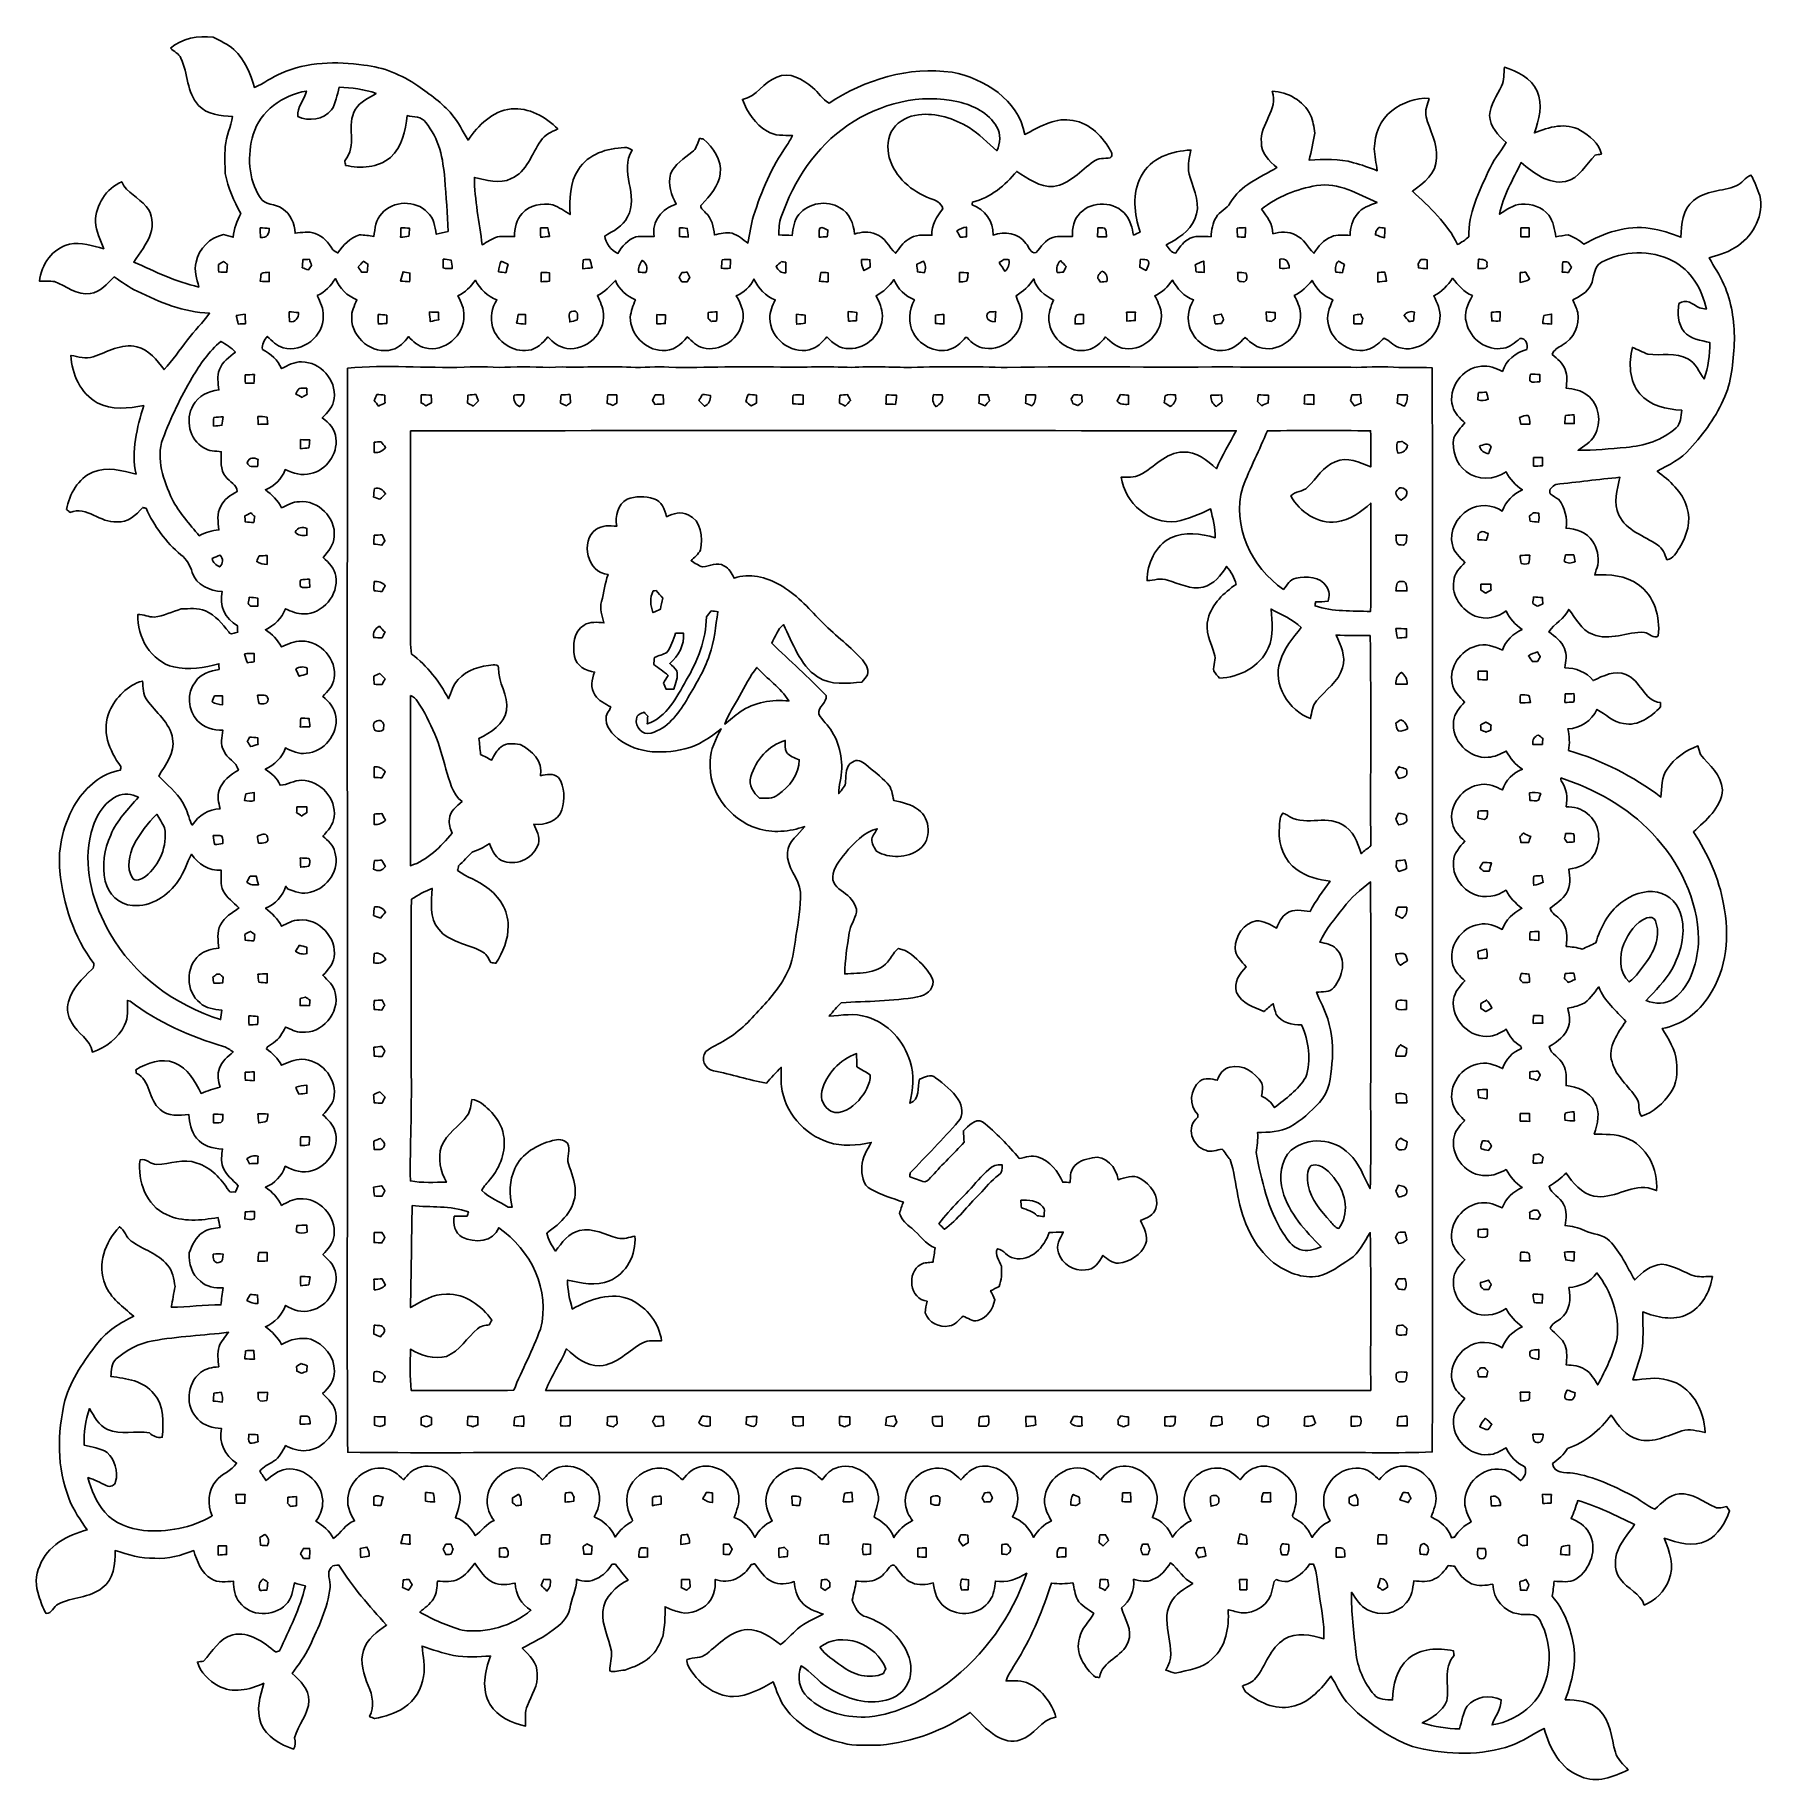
# Model space of a CAD drawing. Header units: centimetres. Extents: x -13.7 to 13.7, y -13.9 to 13.8.
import ezdxf

# ---------------------------------------------------------------- set-up
doc = ezdxf.new("R2010")
doc.units = ezdxf.units.CM
doc.header["$MEASUREMENT"] = 0
doc.layers.add('Camada 1', color=7, linetype='Continuous')

msp = doc.modelspace()

# ---------------------------------------------------------------- linework, layer by layer
at = {"layer": 'Camada 1', "color": 156}
for points, knots in [([(-11.53442, 13.62533), (-11.35097, 13.77809), (-11.09415, 13.83594), (-10.85991, 13.7996), (-10.85991, 13.7996), (-10.74526, 13.7421), (-10.62214, 13.69412), (-10.52829, 13.60346), (-10.52829, 13.60346), (-10.35861, 13.44507), (-10.26689, 13.22458), (-10.20268, 13.00585), (-10.20268, 13.00585), (-10.05204, 13.06407), (-9.92611, 13.1699), (-9.77652, 13.23022), (-9.77652, 13.23022), (-9.36695, 13.40802), (-8.9041, 13.42354), (-8.46737, 13.35651), (-8.46737, 13.35651), (-8.15833, 13.3283), (-7.86518, 13.20306), (-7.61118, 13.02808), (-7.61118, 13.02808), (-7.41927, 12.89438), (-7.22558, 12.75785), (-7.07424, 12.57758), (-7.07424, 12.57758), (-6.96701, 12.45658), (-6.90527, 12.30524), (-6.81777, 12.17118), (-6.81777, 12.17118), (-6.65514, 12.40542), (-6.4329, 12.63015), (-6.1348, 12.66436), (-6.1348, 12.66436), (-5.85681, 12.68835), (-5.58517, 12.54372), (-5.39679, 12.34651), (-5.39679, 12.34651), (-5.49451, 12.29888), (-5.60492, 12.25796), (-5.66454, 12.1606), (-5.66454, 12.1606), (-5.81025, 11.95422), (-5.88186, 11.66565), (-6.1348, 11.55911), (-6.1348, 11.55911), (-6.32071, 11.46563), (-6.5285, 11.53618), (-6.71724, 11.57922), (-6.71724, 11.57922), (-6.71795, 11.21974), (-6.63363, 10.86767), (-6.59448, 10.51171), (-6.59448, 10.51171), (-6.51474, 10.55581), (-6.43924, 10.60943), (-6.35246, 10.63801), (-6.35246, 10.63801), (-6.26215, 10.6493), (-6.17149, 10.64189), (-6.08083, 10.64012), (-6.08083, 10.64012), (-6.07976, 10.77101), (-6.0579, 10.91141), (-5.96123, 11.00807), (-5.96123, 11.00807), (-5.84164, 11.14389), (-5.64479, 11.17952), (-5.4737, 11.14178), (-5.4737, 11.14178), (-5.37386, 11.10932), (-5.28954, 11.04406), (-5.2003, 10.99079), (-5.2003, 10.99079), (-5.20559, 11.23279), (-5.21263, 11.49561), (-5.06976, 11.70481), (-5.06976, 11.70481), (-4.91418, 11.94787), (-4.61256, 12.04382), (-4.33704, 12.05229), (-4.33704, 12.05229), (-4.29153, 12.05934), (-4.25272, 12.03289), (-4.21464, 12.01278), (-4.21464, 12.01278), (-4.43301, 11.68329), (-4.09892, 11.28818), (-4.29153, 10.95162), (-4.29153, 10.95162), (-4.36138, 10.80099), (-4.5152, 10.72761), (-4.65172, 10.65035), (-4.65172, 10.65035), (-4.63797, 10.53923), (-4.55083, 10.41505), (-4.44287, 10.37343), (-4.44287, 10.37343), (-4.37761, 10.48667), (-4.28519, 10.59321), (-4.15783, 10.63554), (-4.15783, 10.63554), (-4.06293, 10.65035), (-3.96592, 10.64153), (-3.86997, 10.64083), (-3.86997, 10.64083), (-3.90842, 10.87613), (-3.7412, 11.08957), (-3.52107, 11.15483), (-3.52107, 11.15483), (-3.59197, 11.30087), (-3.65724, 11.46563), (-3.60715, 11.62966), (-3.60715, 11.62966), (-3.54612, 11.78736), (-3.39478, 11.87731), (-3.26989, 11.97927), (-3.26989, 11.97927), (-3.19687, 12.02831), (-3.18276, 12.12003), (-3.14995, 12.19517), (-3.14995, 12.19517), (-3.13372, 12.1927), (-3.10127, 12.18776), (-3.08504, 12.18564), (-3.08504, 12.18564), (-2.92981, 12.04912), (-2.79471, 11.85509), (-2.82151, 11.63813), (-2.82151, 11.63813), (-2.84198, 11.43987), (-2.98202, 11.28783), (-3.1136, 11.15094), (-3.1136, 11.15094), (-3.16371, 11.1012), (-3.08044, 11.05605), (-3.05399, 11.01972), (-3.05399, 11.01972), (-2.95239, 10.93152), (-2.92734, 10.795), (-2.91287, 10.66834), (-2.91287, 10.66834), (-2.82151, 10.68846), (-2.72661, 10.71138), (-2.63277, 10.6934), (-2.63277, 10.6934), (-2.53683, 10.66482), (-2.46203, 10.59391), (-2.38159, 10.53747), (-2.38159, 10.53747), (-2.35162, 10.68246), (-2.33749, 10.83063), (-2.2927, 10.97209), (-2.2927, 10.97209), (-2.16534, 11.35944), (-2.01083, 11.74396), (-1.77129, 12.07664), (-1.77129, 12.07664), (-1.7346, 12.12956), (-1.70461, 12.1867), (-1.6771, 12.24492), (-1.6771, 12.24492), (-1.81256, 12.24632), (-1.95686, 12.23362), (-2.07715, 12.30911), (-2.07715, 12.30911), (-2.26377, 12.42165), (-2.39713, 12.61145), (-2.46839, 12.81535), (-2.46839, 12.81535), (-2.23943, 12.85205), (-2.13818, 13.09687), (-1.92546, 13.16672), (-1.92546, 13.16672), (-1.72437, 13.2655), (-1.50883, 13.1318), (-1.35784, 13.00127), (-1.35784, 13.00127), (-1.26259, 12.93001), (-1.20332, 12.80865), (-1.09714, 12.75715), (-1.09714, 12.75715), (-0.52563, 13.12721), (0.16932, 13.34593), (0.85302, 13.24433), (0.85302, 13.24433), (1.36771, 13.14838), (1.90076, 12.80936), (2.00518, 12.2615), (2.00518, 12.2615), (2.22956, 12.36873), (2.45745, 12.5229), (2.7185, 12.48762), (2.7185, 12.48762), (2.99578, 12.46751), (3.21415, 12.25761), (3.35068, 12.03042), (3.35068, 12.03042), (3.3729, 11.98562), (3.417, 11.92742), (3.35915, 11.89002), (3.35915, 11.89002), (3.26989, 11.8745), (3.16793, 11.89214), (3.09386, 11.82934), (3.09386, 11.82934), (2.88924, 11.68964), (2.72167, 11.46915), (2.46027, 11.4374), (2.46027, 11.4374), (2.23908, 11.41377), (2.05598, 11.56582), (1.87854, 11.67518), (1.87854, 11.67518), (1.69367, 11.45327), (1.46402, 11.25573), (1.17651, 11.18693), (1.17651, 11.18693), (1.17544, 11.1767), (1.17298, 11.15624), (1.17157, 11.14601), (1.17157, 11.14601), (1.36771, 11.07016), (1.51377, 10.88143), (1.50459, 10.66623), (1.50459, 10.66623), (1.68556, 10.73396), (1.91065, 10.69904), (2.02318, 10.53006), (2.02318, 10.53006), (2.07398, 10.47962), (2.09303, 10.36601), (2.18405, 10.38859), (2.18405, 10.38859), (2.26272, 10.4775), (2.32938, 10.5925), (2.45004, 10.62884), (2.45004, 10.62884), (2.55093, 10.65388), (2.6564, 10.64083), (2.75943, 10.64119), (2.75943, 10.64119), (2.75695, 10.77488), (2.78129, 10.92129), (2.88607, 11.01513), (2.88607, 11.01513), (3.07269, 11.21586), (3.43746, 11.20034), (3.60749, 10.98549), (3.60749, 10.98549), (3.68477, 10.89659), (3.70346, 10.77665), (3.72991, 10.66623), (3.72991, 10.66623), (3.75532, 10.67716), (3.80683, 10.69904), (3.83222, 10.70963), (3.83222, 10.70963), (3.74791, 10.99643), (3.69569, 11.32628), (3.85197, 11.59862), (3.85197, 11.59862), (3.9952, 11.88613), (4.33634, 12.0015), (4.63795, 12.01137), (4.63795, 12.01137), (4.60621, 11.86991), (4.57412, 11.71786), (4.62704, 11.5771), (4.62704, 11.5771), (4.6877, 11.36579), (4.80272, 11.13437), (4.7011, 10.91741), (4.7011, 10.91741), (4.62031, 10.71809), (4.42524, 10.60943), (4.24885, 10.50783), (4.24885, 10.50783), (4.28871, 10.45457), (4.32223, 10.38506), (4.39773, 10.37872), (4.39773, 10.37872), (4.45065, 10.45738), (4.50179, 10.54276), (4.58611, 10.5918), (4.58611, 10.5918), (4.69299, 10.67258), (4.83517, 10.6366), (4.95864, 10.63941), (4.95864, 10.63941), (4.96675, 10.7442), (4.9784, 10.85426), (5.03731, 10.94457), (5.03731, 10.94457), (5.09198, 11.04018), (5.207, 11.07898), (5.26238, 11.17388), (5.26238, 11.17388), (5.41689, 11.45893), (5.73829, 11.57464), (6.00039, 11.73409), (6.00039, 11.73409), (5.88432, 11.83886), (5.74815, 11.9634), (5.75486, 12.13379), (5.75486, 12.13379), (5.72523, 12.42341), (6.03391, 12.64955), (5.92701, 12.94447), (5.92701, 12.94447), (6.17536, 12.93636), (6.42231, 12.79243), (6.53413, 12.567), (6.53413, 12.567), (6.57965, 12.47739), (6.58318, 12.37544), (6.604, 12.27843), (6.604, 12.27843), (6.57436, 12.13696), (6.54719, 11.99479), (6.51228, 11.85439), (6.51228, 11.85439), (6.74687, 11.86708), (6.98782, 11.87943), (7.21642, 11.8124), (7.21642, 11.8124), (7.34484, 11.7803), (7.46831, 11.73198), (7.59213, 11.6847), (7.59213, 11.6847), (7.56954, 11.80006), (7.56072, 11.91718), (7.54486, 12.03325), (7.54486, 12.03325), (7.55438, 12.26008), (7.63447, 12.49644), (7.82319, 12.6365), (7.82319, 12.6365), (7.99076, 12.75961), (8.20173, 12.84922), (8.41268, 12.83017), (8.41268, 12.83017), (8.39082, 12.73527), (8.33931, 12.63896), (8.36824, 12.54019), (8.36824, 12.54019), (8.41657, 12.32111), (8.55451, 12.12074), (8.52874, 11.88755), (8.52874, 11.88755), (8.53863, 11.64413), (8.32379, 11.48855), (8.14916, 11.35979), (8.14916, 11.35979), (8.41869, 11.10826), (8.70232, 10.85567), (8.86319, 10.51665), (8.86319, 10.51665), (8.92915, 10.54664), (8.98771, 10.59038), (9.04239, 10.63837), (9.04239, 10.63837), (9.03427, 11.00701), (9.2015, 11.34463), (9.35107, 11.67129), (9.35107, 11.67129), (9.42233, 11.83852), (9.53981, 11.97821), (9.63507, 12.13097), (9.63507, 12.13097), (9.50911, 12.24492), (9.3793, 12.38108), (9.37048, 12.5603), (9.37048, 12.5603), (9.38354, 12.73245), (9.48972, 12.87462), (9.55993, 13.02631), (9.55993, 13.02631), (9.60542, 13.11875), (9.5952, 13.22458), (9.60683, 13.32406), (9.60683, 13.32406), (9.81533, 13.26409), (10.03158, 13.15332), (10.12613, 12.94623), (10.12613, 12.94623), (10.22032, 12.73104), (10.15293, 12.49397), (10.08308, 12.28266), (10.08308, 12.28266), (10.31063, 12.37791), (10.58192, 12.45658), (10.81263, 12.32393), (10.81263, 12.32393), (10.9534, 12.23644), (11.10862, 12.11968), (11.14354, 11.94787), (11.14354, 11.94787), (11.11885, 11.944), (11.06945, 11.93623), (11.04477, 11.93235), (11.04477, 11.93235), (10.8973, 11.78594), (10.795, 11.56405), (10.57556, 11.51431), (10.57556, 11.51431), (10.30286, 11.46315), (10.06863, 11.65295), (9.87212, 11.81417), (9.87212, 11.81417), (9.74619, 11.54818), (9.58461, 11.28818), (9.52958, 10.99608), (9.52958, 10.99608), (9.6393, 11.05993), (9.74478, 11.15094), (9.87812, 11.15271), (9.87812, 11.15271), (10.03864, 11.16894), (10.20867, 11.10755), (10.30922, 10.97879), (10.30922, 10.97879), (10.38577, 10.88107), (10.39917, 10.75372), (10.42282, 10.63589), (10.42282, 10.63589), (10.48773, 10.6486), (10.55299, 10.662), (10.61895, 10.66905), (10.61895, 10.66905), (10.70892, 10.63307), (10.79358, 10.58474), (10.86731, 10.52159), (10.86731, 10.52159), (11.1834, 10.69869), (11.54852, 10.82674), (11.91541, 10.7717), (11.91541, 10.7717), (12.08475, 10.74772), (12.24667, 10.69057), (12.40579, 10.6299), (12.40579, 10.6299), (12.40613, 10.83591), (12.43224, 11.07193), (12.60369, 11.21092), (12.60369, 11.21092), (12.79348, 11.3739), (13.05806, 11.35732), (13.28032, 11.44446), (13.28032, 11.44446), (13.37592, 11.47657), (13.42036, 11.58275), (13.51492, 11.6152), (13.51492, 11.6152), (13.57841, 11.51501), (13.60733, 11.39859), (13.65532, 11.29065), (13.65532, 11.29065), (13.72164, 10.98867), (13.56465, 10.67152), (13.31489, 10.50183), (13.31489, 10.50183), (13.17941, 10.40059), (13.01608, 10.34908), (12.85487, 10.30675), (12.85487, 10.30675), (12.92294, 10.1607), (13.02244, 10.03158), (13.08593, 9.88306), (13.08593, 9.88306), (13.21187, 9.60861), (13.24715, 9.3031), (13.25562, 9.0043), (13.25562, 9.0043), (13.22951, 8.70267), (13.22387, 8.38941), (13.10075, 8.10789), (13.10075, 8.10789), (12.97445, 7.79709), (12.76879, 7.52581), (12.54831, 7.27604), (12.54831, 7.27604), (12.40788, 7.11412), (12.21317, 7.0231), (12.02901, 6.92255), (12.02901, 6.92255), (12.2255, 6.77403), (12.428, 6.60011), (12.49608, 6.35316), (12.49608, 6.35316), (12.57582, 6.13587), (12.49574, 5.8995), (12.38143, 5.71041), (12.38143, 5.71041), (12.33063, 5.63279), (12.28231, 5.5379), (12.18211, 5.51921), (12.18211, 5.51921), (12.15178, 5.60846), (12.11474, 5.70123), (12.03184, 5.75451), (12.03184, 5.75451), (11.82334, 5.90373), (11.53617, 5.97746), (11.42083, 6.22828), (11.42083, 6.22828), (11.32275, 6.41879), (11.39506, 6.63222), (11.4374, 6.82659), (11.4374, 6.82659), (11.09802, 6.7952), (10.76006, 6.74828), (10.4207, 6.71476), (10.4207, 6.71476), (10.37201, 6.67631), (10.30145, 6.64138), (10.3311, 6.56624), (10.3311, 6.56624), (10.37483, 6.53204), (10.42317, 6.5038), (10.47114, 6.47488), (10.47114, 6.47488), (10.57063, 6.3433), (10.60343, 6.18172), (10.58545, 6.01909), (10.58545, 6.01909), (10.74313, 6.01027), (10.91177, 5.95383), (11.00313, 5.81659), (11.00313, 5.81659), (11.08251, 5.70688), (11.10156, 5.56823), (11.08957, 5.4363), (11.08957, 5.4363), (11.07052, 5.38444), (11.05393, 5.33188), (11.0377, 5.27897), (11.0377, 5.27897), (11.27512, 5.28954), (11.52806, 5.27156), (11.72774, 5.12762), (11.72774, 5.12762), (11.98174, 4.95123), (12.08017, 4.61291), (12.04629, 4.31623), (12.04629, 4.31623), (11.97785, 4.25167), (11.90237, 4.36138), (11.82722, 4.3695), (11.82722, 4.3695), (11.55276, 4.38891), (11.27371, 4.21957), (11.00559, 4.33882), (11.00559, 4.33882), (10.81792, 4.40019), (10.7442, 4.59598), (10.62567, 4.73357), (10.62567, 4.73357), (10.56286, 4.57834), (10.39459, 4.51484), (10.31346, 4.37656), (10.31346, 4.37656), (10.40694, 4.30247), (10.51524, 4.23157), (10.55722, 4.11373), (10.55722, 4.11373), (10.60555, 4.01813), (10.58016, 3.90947), (10.56604, 3.80929), (10.56604, 3.80929), (10.73714, 3.80364), (10.90365, 3.74261), (11.01372, 3.6061), (11.01372, 3.6061), (11.17423, 3.6777), (11.35591, 3.77895), (11.53371, 3.7017), (11.53371, 3.7017), (11.76584, 3.6128), (11.81347, 3.28753), (12.0791, 3.25578), (12.0791, 3.25578), (12.07947, 3.23919), (12.08051, 3.20604), (12.08088, 3.18947), (12.08088, 3.18947), (11.93236, 3.03142), (11.72562, 2.87443), (11.49526, 2.92488), (11.49526, 2.92488), (11.32945, 2.94428), (11.2148, 3.07374), (11.07369, 3.14749), (11.07369, 3.14749), (10.98937, 2.96545), (10.81051, 2.85009), (10.61154, 2.8381), (10.61154, 2.8381), (10.64083, 2.72661), (10.64294, 2.6116), (10.62426, 2.49836), (10.62426, 2.49836), (11.15094, 2.34244), (11.64907, 2.08986), (12.08792, 1.75965), (12.08792, 1.75965), (12.0971, 1.91065), (12.09674, 2.07468), (12.1874, 2.20345), (12.1874, 2.20345), (12.30029, 2.37878), (12.48092, 2.49731), (12.67354, 2.56998), (12.67354, 2.56998), (12.6873, 2.52518), (12.7, 2.47967), (12.71269, 2.43382), (12.71269, 2.43382), (12.85945, 2.26871), (13.045, 2.10819), (13.06512, 1.87289), (13.06512, 1.87289), (13.0383, 1.58326), (12.79983, 1.39206), (12.60333, 1.20721), (12.60333, 1.20721), (12.83263, 0.86077), (13.00902, 0.47342), (13.07994, 0.06208), (13.07994, 0.06208), (13.18153, -0.42615), (13.13602, -0.96801), (12.85098, -1.38994), (12.85098, -1.38994), (12.68906, -1.65522), (12.41531, -1.85278), (12.10768, -1.90782), (12.10768, -1.90782), (12.20399, -2.07256), (12.31864, -2.23908), (12.33487, -2.43487), (12.33487, -2.43487), (12.35109, -2.60244), (12.34405, -2.78518), (12.24138, -2.92629), (12.24138, -2.92629), (12.12956, -3.08997), (11.96974, -3.24061), (11.77854, -3.29917), (11.77854, -3.29917), (11.7101, -3.21875), (11.76548, -3.09845), (11.70269, -3.01449), (11.70269, -3.01449), (11.57781, -2.81869), (11.37108, -2.67158), (11.31322, -2.43628), (11.31322, -2.43628), (11.23667, -2.19886), (11.40566, -1.9812), (11.53125, -1.79599), (11.53125, -1.79599), (11.38025, -1.62031), (11.18588, -1.47567), (11.10368, -1.24989), (11.10368, -1.24989), (11.01972, -1.34549), (10.95728, -1.47002), (10.83663, -1.52435), (10.83663, -1.52435), (10.7643, -1.55575), (10.6867, -1.56845), (10.6112, -1.58784), (10.6112, -1.58784), (10.63025, -1.68168), (10.65742, -1.78187), (10.62143, -1.87537), (10.62143, -1.87537), (10.57697, -2.02388), (10.44645, -2.1216), (10.31662, -2.19321), (10.31662, -2.19321), (10.34379, -2.32092), (10.4909, -2.36361), (10.53923, -2.48038), (10.53923, -2.48038), (10.60062, -2.58056), (10.58298, -2.70157), (10.58403, -2.8134), (10.58403, -2.8134), (10.76147, -2.83457), (10.95657, -2.89913), (11.03629, -3.07516), (11.03629, -3.07516), (11.13189, -3.23285), (11.08569, -3.41806), (11.03136, -3.58104), (11.03136, -3.58104), (11.19786, -3.59268), (11.37143, -3.56904), (11.52947, -3.63996), (11.52947, -3.63996), (11.86285, -3.75884), (12.0477, -4.13702), (12.01878, -4.4764), (12.01878, -4.4764), (11.97434, -4.46298), (11.93024, -4.44923), (11.8872, -4.43406), (11.8872, -4.43406), (11.58733, -4.3836), (11.32521, -4.62597), (11.02571, -4.56318), (11.02571, -4.56318), (10.82781, -4.51908), (10.69374, -4.35821), (10.58686, -4.19805), (10.58686, -4.19805), (10.50536, -4.27955), (10.414, -4.35044), (10.31487, -4.40831), (10.31487, -4.40831), (10.34413, -4.53743), (10.4976, -4.57341), (10.54347, -4.69406), (10.54347, -4.69406), (10.60626, -4.79602), (10.58298, -4.91878), (10.56781, -5.03025), (10.56781, -5.03025), (10.67293, -5.04155), (10.77877, -5.05919), (10.87402, -5.10857), (10.87402, -5.10857), (11.00067, -5.1763), (11.16507, -5.16395), (11.27054, -5.27156), (11.27054, -5.27156), (11.44729, -5.44795), (11.54782, -5.67972), (11.67165, -5.89244), (11.67165, -5.89244), (11.78736, -5.77215), (11.92742, -5.65996), (12.09993, -5.64373), (12.09993, -5.64373), (12.29113, -5.66103), (12.45234, -5.77461), (12.62979, -5.83494), (12.62979, -5.83494), (12.7201, -5.84624), (12.81182, -5.83776), (12.90284, -5.84059), (12.90284, -5.84059), (12.86298, -6.08083), (12.73703, -6.32566), (12.51055, -6.43678), (12.51055, -6.43678), (12.28478, -6.54755), (12.02265, -6.48475), (11.79934, -6.40045), (11.79934, -6.40045), (11.80041, -6.58213), (11.81135, -6.76416), (11.79442, -6.94513), (11.79442, -6.94513), (11.76796, -7.12857), (11.69563, -7.30037), (11.64449, -7.47747), (11.64449, -7.47747), (11.82863, -7.47077), (12.01666, -7.42068), (12.19799, -7.48205), (12.19799, -7.48205), (12.57053, -7.56108), (12.77549, -7.95584), (12.78712, -8.31074), (12.78712, -8.31074), (12.66718, -8.28745), (12.5409, -8.24301), (12.4206, -8.28569), (12.4206, -8.28569), (12.19763, -8.35377), (11.96903, -8.48783), (11.72986, -8.42151), (11.72986, -8.42151), (11.53089, -8.3707), (11.40777, -8.19431), (11.2977, -8.03485), (11.2977, -8.03485), (11.12448, -8.27229), (10.88777, -8.46632), (10.60838, -8.56297), (10.60838, -8.56297), (10.54629, -8.65786), (10.46514, -8.73865), (10.37025, -8.80075), (10.37025, -8.80075), (10.38224, -8.96584), (10.57627, -8.94291), (10.6941, -8.95385), (10.6941, -8.95385), (11.02289, -9.00888), (11.32699, -9.15704), (11.62368, -9.30346), (11.62368, -9.30346), (11.75385, -9.36308), (11.85509, -9.47454), (11.9902, -9.52287), (11.9902, -9.52287), (12.10909, -9.43081), (12.21458, -9.29111), (12.37791, -9.28441), (12.37791, -9.28441), (12.59275, -9.25865), (12.76032, -9.41846), (12.94765, -9.49218), (12.94765, -9.49218), (13.00585, -9.52429), (13.07007, -9.49466), (13.12969, -9.48302), (13.12969, -9.48302), (13.14097, -9.50066), (13.16355, -9.53557), (13.17483, -9.55321), (13.17483, -9.55321), (13.10428, -9.7416), (13.00161, -9.93527), (12.81219, -10.02665), (12.81219, -10.02665), (12.59769, -10.1367), (12.35357, -10.05521), (12.14013, -9.98643), (12.14013, -9.98643), (12.22587, -10.19352), (12.30383, -10.42811), (12.21527, -10.6486), (12.21527, -10.6486), (12.14084, -10.8218), (12.00219, -10.97915), (11.82263, -11.04618), (11.82263, -11.04618), (11.76619, -10.85461), (11.55522, -10.79183), (11.44869, -10.63659), (11.44869, -10.63659), (11.35203, -10.52724), (11.35627, -10.36849), (11.38344, -10.23408), (11.38344, -10.23408), (11.44128, -10.05874), (11.56475, -9.91763), (11.66988, -9.76982), (11.66988, -9.76982), (11.37567, -9.62942), (11.08392, -9.47632), (10.76854, -9.38917), (10.76854, -9.38917), (10.74067, -9.48584), (10.70963, -9.58249), (10.6627, -9.6721), (10.6627, -9.6721), (10.77419, -9.72043), (10.88602, -9.78429), (10.94739, -9.89471), (10.94739, -9.89471), (11.09027, -10.14448), (10.97526, -10.48456), (10.73925, -10.63342), (10.73925, -10.63342), (10.63518, -10.69764), (10.50748, -10.66729), (10.39318, -10.66835), (10.39318, -10.66835), (10.38754, -10.74773), (10.37978, -10.82781), (10.36214, -10.90577), (10.36214, -10.90577), (10.54488, -11.11037), (10.64541, -11.37425), (10.69586, -11.64096), (10.69586, -11.64096), (10.76537, -11.94576), (10.67611, -12.25797), (10.57205, -12.54441), (10.57205, -12.54441), (10.75972, -12.54831), (10.9661, -12.56488), (11.10826, -12.70353), (11.10826, -12.70353), (11.29276, -12.87814), (11.29805, -13.14908), (11.3658, -13.37839), (11.3658, -13.37839), (11.39754, -13.4934), (11.49667, -13.56713), (11.56828, -13.65637), (11.56828, -13.65637), (11.33863, -13.76045), (11.06805, -13.88075), (10.82038, -13.76079), (10.82038, -13.76079), (10.49301, -13.64791), (10.32474, -13.31241), (10.23654, -13.00056), (10.23654, -13.00056), (10.06122, -13.0891), (9.89965, -13.20553), (9.71303, -13.2708), (9.71303, -13.2708), (9.2389, -13.43871), (8.72136, -13.41542), (8.23665, -13.30995), (8.23665, -13.30995), (8.00981, -13.24575), (7.79921, -13.1339), (7.60659, -12.99986), (7.60659, -12.99986), (7.42702, -12.87497), (7.24923, -12.74304), (7.106, -12.57618), (7.106, -12.57618), (7.00088, -12.45588), (6.94302, -12.30453), (6.85658, -12.17153), (6.85658, -12.17153), (6.70665, -12.36839), (6.53308, -12.5737), (6.28402, -12.64038), (6.28402, -12.64038), (6.02261, -12.72399), (5.7471, -12.60615), (5.54002, -12.44776), (5.54002, -12.44776), (5.49521, -12.42094), (5.47511, -12.37262), (5.45535, -12.32782), (5.45535, -12.32782), (5.53049, -12.29289), (5.61903, -12.27137), (5.66914, -12.19975), (5.66914, -12.19975), (5.82789, -12.00255), (5.88963, -11.7242), (6.11893, -11.58769), (6.11893, -11.58769), (6.30765, -11.46281), (6.54402, -11.5196), (6.7458, -11.57817), (6.7458, -11.57817), (6.7564, -11.33651), (6.70243, -11.0998), (6.67208, -10.86202), (6.67208, -10.86202), (6.6435, -10.7068), (6.64138, -10.54452), (6.58142, -10.39671), (6.58142, -10.39671), (6.56519, -10.39671), (6.53274, -10.39671), (6.5165, -10.39671), (6.5165, -10.39671), (6.43431, -10.52159), (6.31684, -10.61931), (6.17607, -10.67257), (6.17607, -10.67257), (6.11328, -10.66553), (6.04731, -10.67082), (5.99052, -10.63978), (5.99052, -10.63978), (5.93478, -10.67187), (5.94924, -10.75124), (5.92737, -10.80487), (5.92737, -10.80487), (5.8935, -11.03136), (5.65572, -11.18235), (5.43736, -11.16999), (5.43736, -11.16999), (5.36751, -11.15554), (5.29907, -11.13613), (5.22993, -11.11919), (5.22993, -11.11919), (5.24262, -11.39437), (5.19818, -11.70164), (4.98052, -11.89389), (4.98052, -11.89389), (4.82423, -12.05301), (4.59317, -12.0724), (4.38855, -12.12427), (4.38855, -12.12427), (4.33916, -12.10804), (4.28941, -12.0925), (4.24074, -12.07698), (4.24074, -12.07698), (4.4584, -11.74433), (4.13066, -11.35167), (4.31587, -11.01266), (4.31587, -11.01266), (4.38643, -10.86485), (4.53955, -10.78934), (4.66831, -10.70115), (4.66831, -10.70115), (4.51272, -10.63449), (4.44429, -10.47184), (4.31411, -10.3766), (4.31411, -10.3766), (4.24144, -10.48419), (4.16031, -10.59602), (4.03189, -10.63978), (4.03189, -10.63978), (3.93734, -10.69374), (3.82905, -10.65812), (3.73062, -10.63695), (3.73062, -10.63695), (3.75038, -10.81263), (3.67347, -10.97915), (3.53871, -11.09062), (3.53871, -11.09062), (3.58457, -11.26666), (3.72426, -11.44269), (3.64348, -11.62967), (3.64348, -11.62967), (3.55599, -11.87062), (3.23461, -11.92776), (3.18805, -12.19093), (3.18805, -12.19093), (3.17217, -12.19059), (3.14042, -12.18917), (3.12454, -12.18881), (3.12454, -12.18881), (2.95239, -12.03749), (2.79822, -11.80394), (2.87338, -11.56687), (2.87338, -11.56687), (2.89913, -11.40989), (3.03283, -11.30935), (3.09986, -11.17423), (3.09986, -11.17423), (3.00637, -11.11074), (2.89877, -11.05675), (2.83951, -10.95621), (2.83951, -10.95621), (2.79858, -10.87366), (2.7887, -10.78089), (2.76965, -10.69269), (2.76965, -10.69269), (2.6564, -10.70997), (2.54212, -10.71104), (2.42887, -10.69586), (2.42887, -10.69586), (2.29551, -11.11037), (2.12831, -11.51573), (1.90675, -11.89143), (1.90675, -11.89143), (1.83902, -12.00855), (1.75153, -12.11545), (1.70814, -12.24562), (1.70814, -12.24562), (1.83161, -12.24915), (1.96391, -12.22974), (2.07751, -12.29254), (2.07751, -12.29254), (2.28353, -12.39801), (2.43521, -12.59874), (2.49907, -12.81959), (2.49907, -12.81959), (2.26165, -12.85416), (2.16181, -13.12016), (1.93321, -13.178), (1.93321, -13.178), (1.80657, -13.23481), (1.66582, -13.18648), (1.55363, -13.1198), (1.55363, -13.1198), (1.3903, -13.0249), (1.27175, -12.87497), (1.13875, -12.74514), (1.13875, -12.74514), (0.72107, -13.03619), (0.22684, -13.21399), (-0.27975, -13.26373), (-0.27975, -13.26373), (-0.48083, -13.26409), (-0.68686, -13.28349), (-0.88335, -13.23021), (-0.88335, -13.23021), (-1.23577, -13.14696), (-1.58396, -12.9674), (-1.79563, -12.66506), (-1.79563, -12.66506), (-1.88419, -12.54441), (-1.92722, -12.39979), (-1.98154, -12.2629), (-1.98154, -12.2629), (-2.17735, -12.37543), (-2.3809, -12.48304), (-2.6116, -12.49644), (-2.6116, -12.49644), (-2.92559, -12.48974), (-3.18416, -12.26925), (-3.33021, -12.00572), (-3.33021, -12.00572), (-3.34715, -11.97363), (-3.35244, -11.94011), (-3.3461, -11.90519), (-3.3461, -11.90519), (-3.24272, -11.87379), (-3.12137, -11.89214), (-3.03494, -11.81593), (-3.03494, -11.81593), (-2.83951, -11.66354), (-2.65888, -11.4554), (-2.39535, -11.43246), (-2.39535, -11.43246), (-2.19251, -11.43141), (-2.01999, -11.55381), (-1.86443, -11.67024), (-1.86443, -11.67024), (-1.76883, -11.5944), (-1.68416, -11.50584), (-1.5949, -11.42293), (-1.5949, -11.42293), (-1.47813, -11.315), (-1.32537, -11.26277), (-1.1885, -11.18658), (-1.1885, -11.18658), (-1.31621, -11.14531), (-1.45379, -11.10333), (-1.5374, -10.99043), (-1.5374, -10.99043), (-1.615, -10.904), (-1.63653, -10.78547), (-1.64677, -10.67399), (-1.64677, -10.67399), (-1.7586, -10.70856), (-1.88489, -10.73326), (-1.9939, -10.67576), (-1.9939, -10.67576), (-2.12195, -10.62073), (-2.19499, -10.49689), (-2.27436, -10.39001), (-2.27436, -10.39001), (-2.28811, -10.39318), (-2.31527, -10.39917), (-2.32903, -10.40236), (-2.32903, -10.40236), (-2.43981, -10.59992), (-2.67828, -10.72832), (-2.89947, -10.63766), (-2.89947, -10.63766), (-2.89136, -10.79146), (-2.93088, -10.95375), (-3.05505, -11.055), (-3.05505, -11.055), (-3.17853, -11.14672), (-3.34785, -11.20493), (-3.49815, -11.14882), (-3.49815, -11.14882), (-3.56658, -11.12943), (-3.63114, -11.0998), (-3.69639, -11.07263), (-3.69639, -11.07263), (-3.69005, -11.23032), (-3.70416, -11.38765), (-3.72957, -11.5436), (-3.72957, -11.5436), (-3.78213, -11.66035), (-3.83187, -11.7863), (-3.93488, -11.86885), (-3.93488, -11.86885), (-4.04707, -11.97292), (-4.19206, -12.02725), (-4.33492, -12.07416), (-4.33492, -12.07416), (-4.41218, -12.06853), (-4.50532, -12.12568), (-4.5727, -12.0851), (-4.5727, -12.0851), (-4.57482, -11.98068), (-4.52931, -11.87908), (-4.54695, -11.775), (-4.54695, -11.775), (-4.58576, -11.56334), (-4.69864, -11.36402), (-4.68347, -11.14424), (-4.68347, -11.14424), (-4.65912, -10.916), (-4.47428, -10.75019), (-4.28271, -10.64823), (-4.28271, -10.64823), (-4.35434, -10.5671), (-4.41537, -10.4782), (-4.48274, -10.39424), (-4.48274, -10.39424), (-4.49686, -10.39566), (-4.52437, -10.39847), (-4.53813, -10.39988), (-4.53813, -10.39988), (-4.64889, -10.58827), (-4.87749, -10.73572), (-5.09658, -10.63659), (-5.09658, -10.63659), (-5.09939, -10.80065), (-5.17842, -10.94739), (-5.20522, -11.10721), (-5.20522, -11.10721), (-5.23909, -11.25007), (-5.35235, -11.3552), (-5.46664, -11.43881), (-5.46664, -11.43881), (-5.61764, -11.55664), (-5.79366, -11.63496), (-5.95911, -11.72915), (-5.95911, -11.72915), (-5.84658, -11.83781), (-5.71183, -11.96269), (-5.72347, -12.13414), (-5.72347, -12.13414), (-5.7023, -12.31723), (-5.81166, -12.47281), (-5.87657, -12.63473), (-5.87657, -12.63473), (-5.92384, -12.7381), (-5.90549, -12.85346), (-5.90479, -12.96353), (-5.90479, -12.96353), (-6.12386, -12.91483), (-6.34965, -12.81606), (-6.471, -12.61709), (-6.471, -12.61709), (-6.60964, -12.38355), (-6.55496, -12.0925), (-6.46007, -11.85298), (-6.46007, -11.85298), (-6.65585, -11.86285), (-6.85375, -11.8752), (-7.04849, -11.84239), (-7.04849, -11.84239), (-7.21854, -11.80958), (-7.38116, -11.74962), (-7.5452, -11.69599), (-7.5452, -11.69599), (-7.53816, -11.85545), (-7.48665, -12.01561), (-7.52581, -12.17507), (-7.52581, -12.17507), (-7.55261, -12.37297), (-7.66234, -12.55923), (-7.83096, -12.66895), (-7.83096, -12.66895), (-7.96784, -12.7709), (-8.13787, -12.80442), (-8.30015, -12.84427), (-8.30015, -12.84427), (-8.31956, -12.83652), (-8.35765, -12.82064), (-8.37706, -12.81253), (-8.37706, -12.81253), (-8.29416, -12.65485), (-8.33084, -12.47634), (-8.40069, -12.32181), (-8.40069, -12.32181), (-8.4709, -12.14613), (-8.53404, -11.95069), (-8.47619, -11.76231), (-8.47619, -11.76231), (-8.41833, -11.58168), (-8.25747, -11.46668), (-8.10965, -11.3619), (-8.10965, -11.3619), (-8.382, -11.06275), (-8.65258, -10.7576), (-8.86318, -10.41047), (-8.86318, -10.41047), (-8.90375, -10.42141), (-8.96126, -10.40377), (-8.98595, -10.44716), (-8.98595, -10.44716), (-9.07132, -10.53747), (-8.98948, -10.65847), (-9.005, -10.7643), (-9.005, -10.7643), (-9.0431, -11.09451), (-9.1888, -11.39825), (-9.32744, -11.69599), (-9.32744, -11.69599), (-9.39905, -11.85262), (-9.50453, -11.98915), (-9.60366, -12.12885), (-9.60366, -12.12885), (-9.47596, -12.23963), (-9.34191, -12.37826), (-9.33908, -12.55854), (-9.33908, -12.55854), (-9.34507, -12.77832), (-9.5183, -12.94129), (-9.56768, -13.14874), (-9.56768, -13.14874), (-9.55075, -13.2087), (-9.54827, -13.2715), (-9.58215, -13.32652), (-9.58215, -13.32652), (-9.79346, -13.25527), (-10.0143, -13.13602), (-10.10073, -12.91731), (-10.10073, -12.91731), (-10.18257, -12.70952), (-10.11026, -12.48833), (-10.05522, -12.28443), (-10.05522, -12.28443), (-10.27888, -12.38919), (-10.54946, -12.44881), (-10.77841, -12.32534), (-10.77841, -12.32534), (-10.9227, -12.23963), (-11.06064, -12.11579), (-11.10685, -11.94893), (-11.10685, -11.94893), (-11.08321, -11.94505), (-11.03595, -11.93765), (-11.0123, -11.93411), (-11.0123, -11.93411), (-10.86485, -11.78772), (-10.76219, -11.56828), (-10.54487, -11.51502), (-10.54487, -11.51502), (-10.28417, -11.46104), (-10.05805, -11.63179), (-9.87001, -11.78842), (-9.87001, -11.78842), (-9.85379, -11.78348), (-9.82132, -11.77325), (-9.8051, -11.7683), (-9.8051, -11.7683), (-9.65129, -11.43353), (-9.48196, -11.10226), (-9.39553, -10.74173), (-9.39553, -10.74173), (-9.45338, -10.72585), (-9.51124, -10.70963), (-9.56874, -10.6941), (-9.56874, -10.6941), (-9.59661, -10.81334), (-9.61001, -10.94846), (-9.70562, -11.037), (-9.70562, -11.037), (-9.89859, -11.23667), (-10.27147, -11.23102), (-10.43904, -11.00137), (-10.43904, -11.00137), (-10.5163, -10.90824), (-10.53676, -10.78547), (-10.5343, -10.66799), (-10.5343, -10.66799), (-10.65106, -10.66835), (-10.78053, -10.69833), (-10.88495, -10.62989), (-10.88495, -10.62989), (-11.04477, -10.53429), (-11.11638, -10.35085), (-11.16612, -10.18046), (-11.16612, -10.18046), (-11.36262, -10.25735), (-11.5697, -10.31769), (-11.78313, -10.30393), (-11.78313, -10.30393), (-12.00043, -10.31558), (-12.20611, -10.23725), (-12.41213, -10.1808), (-12.41213, -10.1808), (-12.40331, -10.39142), (-12.43329, -10.63907), (-12.61604, -10.77382), (-12.61604, -10.77382), (-12.81677, -10.9347), (-13.09158, -10.91671), (-13.31382, -11.02818), (-13.31382, -11.02818), (-13.3918, -11.06099), (-13.41084, -11.18481), (-13.50504, -11.17811), (-13.50504, -11.17811), (-13.5576, -11.09239), (-13.58793, -10.99572), (-13.61934, -10.90117), (-13.61934, -10.90117), (-13.67367, -10.74666), (-13.68143, -10.57346), (-13.60592, -10.42423), (-13.60592, -10.42423), (-13.49233, -10.10462), (-13.16389, -9.93705), (-12.85627, -9.85343), (-12.85627, -9.85343), (-12.95894, -9.6968), (-13.07112, -9.54405), (-13.1392, -9.368), (-13.1392, -9.368), (-13.3357, -8.8713), (-13.33182, -8.31532), (-13.20588, -7.80238), (-13.20588, -7.80238), (-13.10887, -7.46159), (-12.90284, -7.16562), (-12.68589, -6.89044), (-12.68589, -6.89044), (-12.53771, -6.70136), (-12.33134, -6.56978), (-12.11721, -6.46711), (-12.11721, -6.46711), (-12.28583, -6.31754), (-12.48515, -6.18455), (-12.56982, -5.96511), (-12.56982, -5.96511), (-12.70282, -5.64902), (-12.56876, -5.28813), (-12.34333, -5.05071), (-12.34333, -5.05071), (-12.25373, -5.10117), (-12.24068, -5.2197), (-12.15531, -5.27649), (-12.15531, -5.27649), (-11.97151, -5.41338), (-11.73091, -5.47193), (-11.58205, -5.65608), (-11.58205, -5.65608), (-11.49843, -5.75027), (-11.4815, -5.87798), (-11.46034, -5.99756), (-11.46034, -5.99756), (-11.48291, -6.10517), (-11.50055, -6.21383), (-11.52172, -6.32213), (-11.52172, -6.32213), (-11.25854, -6.32848), (-10.9982, -6.27698), (-10.73467, -6.28967), (-10.73467, -6.28967), (-10.72585, -6.19794), (-10.71527, -6.10693), (-10.70116, -6.01661), (-10.70116, -6.01661), (-10.82815, -6.02156), (-10.9661, -6.00604), (-11.06028, -5.91043), (-11.06028, -5.91043), (-11.19645, -5.80565), (-11.24302, -5.62997), (-11.23561, -5.46488), (-11.23561, -5.46488), (-11.19363, -5.3407), (-11.13542, -5.21263), (-11.02112, -5.13891), (-11.02112, -5.13891), (-10.94316, -5.07787), (-10.84015, -5.07929), (-10.74701, -5.0627), (-10.74701, -5.0627), (-10.75795, -5.00979), (-10.76889, -4.95687), (-10.78018, -4.90466), (-10.78018, -4.90466), (-11.05005, -4.947), (-11.34286, -4.98228), (-11.59721, -4.85739), (-11.59721, -4.85739), (-11.92035, -4.71452), (-12.06041, -4.32257), (-12.01666, -3.99026), (-12.01666, -3.99026), (-11.92106, -3.96205), (-11.84663, -4.06788), (-11.75138, -4.06364), (-11.75138, -4.06364), (-11.54007, -4.06293), (-11.32557, -3.95676), (-11.11849, -4.03965), (-11.11849, -4.03965), (-10.89342, -4.1042), (-10.73291, -4.28766), (-10.60943, -4.4771), (-10.60943, -4.4771), (-10.59179, -4.51908), (-10.53994, -4.49226), (-10.50607, -4.49967), (-10.50607, -4.49967), (-10.49443, -4.47533), (-10.4708, -4.42665), (-10.45915, -4.40231), (-10.45915, -4.40231), (-10.54487, -4.306), (-10.65917, -4.22733), (-10.70292, -4.10104), (-10.70292, -4.10104), (-10.74173, -4.01109), (-10.7202, -3.91159), (-10.70927, -3.81881), (-10.70927, -3.81881), (-10.85991, -3.81282), (-11.02395, -3.76872), (-11.12096, -3.64525), (-11.12096, -3.64525), (-11.20739, -3.54117), (-11.23491, -3.40325), (-11.24055, -3.27166), (-11.24055, -3.27166), (-11.39401, -3.28789), (-11.57428, -3.30763), (-11.69705, -3.19229), (-11.69705, -3.19229), (-11.88861, -3.04165), (-11.84133, -2.72661), (-12.07629, -2.61584), (-12.07629, -2.61584), (-12.07735, -2.60314), (-12.07981, -2.57739), (-12.08087, -2.56433), (-12.08087, -2.56433), (-11.90201, -2.44897), (-11.67765, -2.37031), (-11.46845, -2.45039), (-11.46845, -2.45039), (-11.25925, -2.53471), (-11.14143, -2.74179), (-11.0497, -2.93582), (-11.0497, -2.93582), (-10.95198, -2.8956), (-10.85109, -2.86456), (-10.74842, -2.8402), (-10.74842, -2.8402), (-10.77066, -2.74143), (-10.80134, -2.63489), (-10.75513, -2.53753), (-10.75513, -2.53753), (-10.72091, -2.42605), (-10.62672, -2.35091), (-10.53994, -2.28035), (-10.53994, -2.28035), (-10.58897, -2.24683), (-10.63695, -2.21051), (-10.6941, -2.19216), (-10.6941, -2.19216), (-11.21974, -2.03446), (-11.73444, -1.81292), (-12.17189, -1.47637), (-12.17189, -1.47637), (-12.18318, -1.47319), (-12.20611, -1.46719), (-12.2174, -1.46437), (-12.2174, -1.46437), (-12.22021, -1.5949), (-12.19729, -1.73426), (-12.26008, -1.85525), (-12.26008, -1.85525), (-12.35922, -2.06128), (-12.55606, -2.21051), (-12.77055, -2.28141), (-12.77055, -2.28141), (-12.80865, -2.08104), (-13.00691, -1.98578), (-13.09899, -1.81645), (-13.09899, -1.81645), (-13.15755, -1.71767), (-13.18895, -1.59526), (-13.15226, -1.48342), (-13.15226, -1.48342), (-13.0944, -1.27316), (-12.92965, -1.12006), (-12.77937, -0.9726), (-12.77937, -0.9726), (-12.74621, -0.95144), (-12.75362, -0.91052), (-12.74692, -0.87841), (-12.74692, -0.87841), (-13.06865, -0.46036), (-13.23586, 0.06349), (-13.28526, 0.5849), (-13.28526, 0.5849), (-13.32688, 0.96307), (-13.22528, 1.35183), (-13.02773, 1.67464), (-13.02773, 1.67464), (-12.86792, 1.92263), (-12.62309, 2.13713), (-12.32464, 2.18792), (-12.32464, 2.18792), (-12.32394, 2.20203), (-12.32252, 2.23061), (-12.32146, 2.24472), (-12.32146, 2.24472), (-12.50349, 2.4892), (-12.63614, 2.82434), (-12.50068, 3.12032), (-12.50068, 3.12032), (-12.39872, 3.3355), (-12.21493, 3.53518), (-11.97892, 3.59621), (-11.97892, 3.59621), (-11.9648, 3.49673), (-11.97187, 3.38596), (-11.90695, 3.30164), (-11.90695, 3.30164), (-11.76725, 3.09915), (-11.53971, 2.94181), (-11.49985, 2.68357), (-11.49985, 2.68357), (-11.46104, 2.46133), (-11.61556, 2.27295), (-11.72033, 2.09267), (-11.72033, 2.09267), (-11.59263, 1.95615), (-11.43811, 1.8408), (-11.34356, 1.6764), (-11.34356, 1.6764), (-11.28606, 1.5815), (-11.24902, 1.47672), (-11.21903, 1.37054), (-11.21903, 1.37054), (-11.21127, 1.35643), (-11.19575, 1.32856), (-11.18799, 1.31444), (-11.18799, 1.31444), (-11.09238, 1.46755), (-10.93011, 1.56598), (-10.74842, 1.57161), (-10.74842, 1.57161), (-10.76713, 1.66899), (-10.80311, 1.77236), (-10.76042, 1.86831), (-10.76042, 1.86831), (-10.71527, 2.01648), (-10.58509, 2.11313), (-10.45703, 2.18722), (-10.45703, 2.18722), (-10.48949, 2.32127), (-10.6433, 2.36926), (-10.69057, 2.4959), (-10.69057, 2.4959), (-10.74842, 2.59467), (-10.72091, 2.7118), (-10.70397, 2.81727), (-10.70397, 2.81727), (-10.85249, 2.80846), (-11.00173, 2.86173), (-11.10685, 2.96757), (-11.10685, 2.96757), (-11.25854, 3.13443), (-11.28042, 3.40747), (-11.1386, 3.58739), (-11.1386, 3.58739), (-11.0564, 3.71581), (-10.90401, 3.75742), (-10.7629, 3.78249), (-10.7629, 3.78249), (-10.76395, 3.80471), (-10.76606, 3.84951), (-10.76713, 3.87173), (-10.76713, 3.87173), (-10.99855, 3.80505), (-11.24549, 3.77013), (-11.48326, 3.82128), (-11.48326, 3.82128), (-11.8431, 3.90983), (-12.06853, 4.29682), (-12.05053, 4.65242), (-12.05053, 4.65242), (-11.96128, 4.65842), (-11.87873, 4.6101), (-11.79018, 4.61115), (-11.79018, 4.61115), (-11.64272, 4.63232), (-11.50479, 4.69265), (-11.36437, 4.73957), (-11.36437, 4.73957), (-11.23561, 4.74169), (-11.09944, 4.76284), (-10.97773, 4.70851), (-10.97773, 4.70851), (-10.82357, 4.63868), (-10.71138, 4.50778), (-10.61155, 4.37549), (-10.61155, 4.37549), (-10.58086, 4.31694), (-10.5156, 4.36915), (-10.46832, 4.37161), (-10.46832, 4.37161), (-10.46973, 4.39773), (-10.47221, 4.44958), (-10.47326, 4.47533), (-10.47326, 4.47533), (-10.66729, 4.57834), (-10.77207, 4.80094), (-10.71209, 5.0158), (-10.71209, 5.0158), (-10.90894, 5.02355), (-11.12237, 5.11844), (-11.1894, 5.31741), (-11.1894, 5.31741), (-11.22151, 5.42642), (-11.27583, 5.52838), (-11.36755, 5.59927), (-11.36755, 5.59927), (-11.61027, 5.79366), (-11.79159, 6.05472), (-11.92176, 6.33518), (-11.92176, 6.33518), (-11.93447, 6.33835), (-11.96057, 6.34505), (-11.97327, 6.34824), (-11.97327, 6.34824), (-12.07629, 6.22899), (-12.21316, 6.10622), (-12.38214, 6.11928), (-12.38214, 6.11928), (-12.64778, 6.09917), (-12.85804, 6.37611), (-13.12686, 6.27097), (-13.12686, 6.27097), (-13.14415, 6.2865), (-13.16178, 6.30166), (-13.17942, 6.31684), (-13.17942, 6.31684), (-13.13321, 6.55954), (-13.00233, 6.80931), (-12.76279, 6.90667), (-12.76279, 6.90667), (-12.54195, 7.00156), (-12.301, 6.93137), (-12.07946, 6.87882), (-12.07946, 6.87882), (-12.15989, 7.245), (-12.065, 7.61293), (-11.95669, 7.96183), (-11.95669, 7.96183), (-12.20011, 7.92198), (-12.46716, 7.88423), (-12.694, 8.00664), (-12.694, 8.00664), (-12.96034, 8.15269), (-13.09722, 8.46454), (-13.11098, 8.7577), (-13.11098, 8.7577), (-12.99632, 8.73653), (-12.87533, 8.69738), (-12.75997, 8.73794), (-12.75997, 8.73794), (-12.53525, 8.80638), (-12.31018, 8.95914), (-12.06712, 8.89282), (-12.06712, 8.89282), (-11.87238, 8.85154), (-11.7475, 8.68257), (-11.63496, 8.53263), (-11.63496, 8.53263), (-11.49702, 8.67762), (-11.38978, 8.84766), (-11.26348, 9.00253), (-11.26348, 9.00253), (-11.15518, 9.15034), (-11.02077, 9.27664), (-10.91529, 9.42657), (-10.91529, 9.42657), (-11.32204, 9.44033), (-11.70163, 9.6019), (-12.06358, 9.77441), (-12.06358, 9.77441), (-12.19094, 9.83896), (-12.307, 9.92328), (-12.42518, 10.00266), (-12.42518, 10.00266), (-12.53631, 9.89612), (-12.6425, 9.76241), (-12.80442, 9.73772), (-12.80442, 9.73772), (-13.01537, 9.70421), (-13.18577, 9.85731), (-13.37098, 9.92751), (-13.37098, 9.92751), (-13.44965, 9.9381), (-13.52938, 9.93245), (-13.6084, 9.93386), (-13.6084, 9.93386), (-13.58582, 10.19633), (-13.40167, 10.45845), (-13.13568, 10.51877), (-13.13568, 10.51877), (-12.95082, 10.55828), (-12.76879, 10.49584), (-12.5924, 10.44786), (-12.5924, 10.44786), (-12.64708, 10.5858), (-12.71129, 10.72268), (-12.72292, 10.87261), (-12.72292, 10.87261), (-12.72081, 11.14036), (-12.55289, 11.40389), (-12.30559, 11.51043), (-12.30559, 11.51043), (-12.2308, 11.33016), (-12.03395, 11.26348), (-11.91824, 11.11778), (-11.91824, 11.11778), (-11.8177, 11.00032), (-11.79829, 10.82745), (-11.85086, 10.68492), (-11.85086, 10.68492), (-11.90448, 10.51772), (-12.02196, 10.38295), (-12.11544, 10.23761), (-12.11544, 10.23761), (-11.77995, 10.08803), (-11.44622, 9.92293), (-11.08604, 9.84214), (-11.08604, 9.84214), (-11.11285, 9.97126), (-11.16965, 10.10355), (-11.1252, 10.23549), (-11.1252, 10.23549), (-11.08463, 10.4521), (-10.91141, 10.62707), (-10.69622, 10.67293), (-10.69622, 10.67293), (-10.6433, 10.65847), (-10.59074, 10.64436), (-10.53782, 10.63059), (-10.53782, 10.63059), (-10.52971, 10.7643), (-10.47997, 10.88883), (-10.42034, 11.00666), (-10.42034, 11.00666), (-10.529, 11.20598), (-10.61896, 11.41589), (-10.66623, 11.63954), (-10.66623, 11.63954), (-10.67117, 11.78171), (-10.67611, 11.92424), (-10.66623, 12.06641), (-10.66623, 12.06641), (-10.65318, 12.23151), (-10.57875, 12.3825), (-10.54876, 12.54407), (-10.54876, 12.54407), (-10.73996, 12.54865), (-10.94986, 12.57334), (-11.08957, 12.71975), (-11.08957, 12.71975), (-11.28077, 12.92401), (-11.25361, 13.22669), (-11.36755, 13.46764), (-11.36755, 13.46764), (-11.40001, 13.54032), (-11.47727, 13.57559), (-11.53442, 13.62533)], [0, 0, 0, 0, 0.00215054, 0.00215054, 0.00215054, 0.00215054, 0.00430108, 0.00430108, 0.00430108, 0.00430108, 0.00645161, 0.00645161, 0.00645161, 0.00645161, 0.00860215, 0.00860215, 0.00860215, 0.00860215, 0.01075269, 0.01075269, 0.01075269, 0.01075269, 0.01290323, 0.01290323, 0.01290323, 0.01290323, 0.01505376, 0.01505376, 0.01505376, 0.01505376, 0.0172043, 0.0172043, 0.0172043, 0.0172043, 0.01935484, 0.01935484, 0.01935484, 0.01935484, 0.02150538, 0.02150538, 0.02150538, 0.02150538, 0.02365591, 0.02365591, 0.02365591, 0.02365591, 0.02580645, 0.02580645, 0.02580645, 0.02580645, 0.02795699, 0.02795699, 0.02795699, 0.02795699, 0.03010753, 0.03010753, 0.03010753, 0.03010753, 0.03225806, 0.03225806, 0.03225806, 0.03225806, 0.0344086, 0.0344086, 0.0344086, 0.0344086, 0.03655914, 0.03655914, 0.03655914, 0.03655914, 0.03870968, 0.03870968, 0.03870968, 0.03870968, 0.04086022, 0.04086022, 0.04086022, 0.04086022, 0.04301075, 0.04301075, 0.04301075, 0.04301075, 0.04516129, 0.04516129, 0.04516129, 0.04516129, 0.04731183, 0.04731183, 0.04731183, 0.04731183, 0.04946237, 0.04946237, 0.04946237, 0.04946237, 0.0516129, 0.0516129, 0.0516129, 0.0516129, 0.05376344, 0.05376344, 0.05376344, 0.05376344, 0.05591398, 0.05591398, 0.05591398, 0.05591398, 0.05806452, 0.05806452, 0.05806452, 0.05806452, 0.06021505, 0.06021505, 0.06021505, 0.06021505, 0.06236559, 0.06236559, 0.06236559, 0.06236559, 0.06451613, 0.06451613, 0.06451613, 0.06451613, 0.06666667, 0.06666667, 0.06666667, 0.06666667, 0.0688172, 0.0688172, 0.0688172, 0.0688172, 0.07096774, 0.07096774, 0.07096774, 0.07096774, 0.07311828, 0.07311828, 0.07311828, 0.07311828, 0.07526882, 0.07526882, 0.07526882, 0.07526882, 0.07741935, 0.07741935, 0.07741935, 0.07741935, 0.07956989, 0.07956989, 0.07956989, 0.07956989, 0.08172043, 0.08172043, 0.08172043, 0.08172043, 0.08387097, 0.08387097, 0.08387097, 0.08387097, 0.08602151, 0.08602151, 0.08602151, 0.08602151, 0.08817204, 0.08817204, 0.08817204, 0.08817204, 0.09032258, 0.09032258, 0.09032258, 0.09032258, 0.09247312, 0.09247312, 0.09247312, 0.09247312, 0.09462366, 0.09462366, 0.09462366, 0.09462366, 0.09677419, 0.09677419, 0.09677419, 0.09677419, 0.09892473, 0.09892473, 0.09892473, 0.09892473, 0.10107527, 0.10107527, 0.10107527, 0.10107527, 0.10322581, 0.10322581, 0.10322581, 0.10322581, 0.10537634, 0.10537634, 0.10537634, 0.10537634, 0.10752688, 0.10752688, 0.10752688, 0.10752688, 0.10967742, 0.10967742, 0.10967742, 0.10967742, 0.11182796, 0.11182796, 0.11182796, 0.11182796, 0.11397849, 0.11397849, 0.11397849, 0.11397849, 0.11612903, 0.11612903, 0.11612903, 0.11612903, 0.11827957, 0.11827957, 0.11827957, 0.11827957, 0.12043011, 0.12043011, 0.12043011, 0.12043011, 0.12258065, 0.12258065, 0.12258065, 0.12258065, 0.12473118, 0.12473118, 0.12473118, 0.12473118, 0.12688172, 0.12688172, 0.12688172, 0.12688172, 0.12903226, 0.12903226, 0.12903226, 0.12903226, 0.1311828, 0.1311828, 0.1311828, 0.1311828, 0.13333333, 0.13333333, 0.13333333, 0.13333333, 0.13548387, 0.13548387, 0.13548387, 0.13548387, 0.13763441, 0.13763441, 0.13763441, 0.13763441, 0.13978495, 0.13978495, 0.13978495, 0.13978495, 0.14193548, 0.14193548, 0.14193548, 0.14193548, 0.14408602, 0.14408602, 0.14408602, 0.14408602, 0.14623656, 0.14623656, 0.14623656, 0.14623656, 0.1483871, 0.1483871, 0.1483871, 0.1483871, 0.15053763, 0.15053763, 0.15053763, 0.15053763, 0.15268817, 0.15268817, 0.15268817, 0.15268817, 0.15483871, 0.15483871, 0.15483871, 0.15483871, 0.15698925, 0.15698925, 0.15698925, 0.15698925, 0.15913978, 0.15913978, 0.15913978, 0.15913978, 0.16129032, 0.16129032, 0.16129032, 0.16129032, 0.16344086, 0.16344086, 0.16344086, 0.16344086, 0.1655914, 0.1655914, 0.1655914, 0.1655914, 0.16774194, 0.16774194, 0.16774194, 0.16774194, 0.16989247, 0.16989247, 0.16989247, 0.16989247, 0.17204301, 0.17204301, 0.17204301, 0.17204301, 0.17419355, 0.17419355, 0.17419355, 0.17419355, 0.17634409, 0.17634409, 0.17634409, 0.17634409, 0.17849462, 0.17849462, 0.17849462, 0.17849462, 0.18064516, 0.18064516, 0.18064516, 0.18064516, 0.1827957, 0.1827957, 0.1827957, 0.1827957, 0.18494624, 0.18494624, 0.18494624, 0.18494624, 0.18709677, 0.18709677, 0.18709677, 0.18709677, 0.18924731, 0.18924731, 0.18924731, 0.18924731, 0.19139785, 0.19139785, 0.19139785, 0.19139785, 0.19354839, 0.19354839, 0.19354839, 0.19354839, 0.19569892, 0.19569892, 0.19569892, 0.19569892, 0.19784946, 0.19784946, 0.19784946, 0.19784946, 0.2, 0.2, 0.2, 0.2, 0.20215054, 0.20215054, 0.20215054, 0.20215054, 0.20430108, 0.20430108, 0.20430108, 0.20430108, 0.20645161, 0.20645161, 0.20645161, 0.20645161, 0.20860215, 0.20860215, 0.20860215, 0.20860215, 0.21075269, 0.21075269, 0.21075269, 0.21075269, 0.21290323, 0.21290323, 0.21290323, 0.21290323, 0.21505376, 0.21505376, 0.21505376, 0.21505376, 0.2172043, 0.2172043, 0.2172043, 0.2172043, 0.21935484, 0.21935484, 0.21935484, 0.21935484, 0.22150538, 0.22150538, 0.22150538, 0.22150538, 0.22365591, 0.22365591, 0.22365591, 0.22365591, 0.22580645, 0.22580645, 0.22580645, 0.22580645, 0.22795699, 0.22795699, 0.22795699, 0.22795699, 0.23010753, 0.23010753, 0.23010753, 0.23010753, 0.23225806, 0.23225806, 0.23225806, 0.23225806, 0.2344086, 0.2344086, 0.2344086, 0.2344086, 0.23655914, 0.23655914, 0.23655914, 0.23655914, 0.23870968, 0.23870968, 0.23870968, 0.23870968, 0.24086022, 0.24086022, 0.24086022, 0.24086022, 0.24301075, 0.24301075, 0.24301075, 0.24301075, 0.24516129, 0.24516129, 0.24516129, 0.24516129, 0.24731183, 0.24731183, 0.24731183, 0.24731183, 0.24946237, 0.24946237, 0.24946237, 0.24946237, 0.2516129, 0.2516129, 0.2516129, 0.2516129, 0.25376344, 0.25376344, 0.25376344, 0.25376344, 0.25591398, 0.25591398, 0.25591398, 0.25591398, 0.25806452, 0.25806452, 0.25806452, 0.25806452, 0.26021505, 0.26021505, 0.26021505, 0.26021505, 0.26236559, 0.26236559, 0.26236559, 0.26236559, 0.26451613, 0.26451613, 0.26451613, 0.26451613, 0.26666667, 0.26666667, 0.26666667, 0.26666667, 0.2688172, 0.2688172, 0.2688172, 0.2688172, 0.27096774, 0.27096774, 0.27096774, 0.27096774, 0.27311828, 0.27311828, 0.27311828, 0.27311828, 0.27526882, 0.27526882, 0.27526882, 0.27526882, 0.27741935, 0.27741935, 0.27741935, 0.27741935, 0.27956989, 0.27956989, 0.27956989, 0.27956989, 0.28172043, 0.28172043, 0.28172043, 0.28172043, 0.28387097, 0.28387097, 0.28387097, 0.28387097, 0.28602151, 0.28602151, 0.28602151, 0.28602151, 0.28817204, 0.28817204, 0.28817204, 0.28817204, 0.29032258, 0.29032258, 0.29032258, 0.29032258, 0.29247312, 0.29247312, 0.29247312, 0.29247312, 0.29462366, 0.29462366, 0.29462366, 0.29462366, 0.29677419, 0.29677419, 0.29677419, 0.29677419, 0.29892473, 0.29892473, 0.29892473, 0.29892473, 0.30107527, 0.30107527, 0.30107527, 0.30107527, 0.30322581, 0.30322581, 0.30322581, 0.30322581, 0.30537634, 0.30537634, 0.30537634, 0.30537634, 0.30752688, 0.30752688, 0.30752688, 0.30752688, 0.30967742, 0.30967742, 0.30967742, 0.30967742, 0.31182796, 0.31182796, 0.31182796, 0.31182796, 0.31397849, 0.31397849, 0.31397849, 0.31397849, 0.31612903, 0.31612903, 0.31612903, 0.31612903, 0.31827957, 0.31827957, 0.31827957, 0.31827957, 0.32043011, 0.32043011, 0.32043011, 0.32043011, 0.32258065, 0.32258065, 0.32258065, 0.32258065, 0.32473118, 0.32473118, 0.32473118, 0.32473118, 0.32688172, 0.32688172, 0.32688172, 0.32688172, 0.32903226, 0.32903226, 0.32903226, 0.32903226, 0.3311828, 0.3311828, 0.3311828, 0.3311828, 0.33333333, 0.33333333, 0.33333333, 0.33333333, 0.33548387, 0.33548387, 0.33548387, 0.33548387, 0.33763441, 0.33763441, 0.33763441, 0.33763441, 0.33978495, 0.33978495, 0.33978495, 0.33978495, 0.34193548, 0.34193548, 0.34193548, 0.34193548, 0.34408602, 0.34408602, 0.34408602, 0.34408602, 0.34623656, 0.34623656, 0.34623656, 0.34623656, 0.3483871, 0.3483871, 0.3483871, 0.3483871, 0.35053763, 0.35053763, 0.35053763, 0.35053763, 0.35268817, 0.35268817, 0.35268817, 0.35268817, 0.35483871, 0.35483871, 0.35483871, 0.35483871, 0.35698925, 0.35698925, 0.35698925, 0.35698925, 0.35913978, 0.35913978, 0.35913978, 0.35913978, 0.36129032, 0.36129032, 0.36129032, 0.36129032, 0.36344086, 0.36344086, 0.36344086, 0.36344086, 0.3655914, 0.3655914, 0.3655914, 0.3655914, 0.36774194, 0.36774194, 0.36774194, 0.36774194, 0.36989247, 0.36989247, 0.36989247, 0.36989247, 0.37204301, 0.37204301, 0.37204301, 0.37204301, 0.37419355, 0.37419355, 0.37419355, 0.37419355, 0.37634409, 0.37634409, 0.37634409, 0.37634409, 0.37849462, 0.37849462, 0.37849462, 0.37849462, 0.38064516, 0.38064516, 0.38064516, 0.38064516, 0.3827957, 0.3827957, 0.3827957, 0.3827957, 0.38494624, 0.38494624, 0.38494624, 0.38494624, 0.38709677, 0.38709677, 0.38709677, 0.38709677, 0.38924731, 0.38924731, 0.38924731, 0.38924731, 0.39139785, 0.39139785, 0.39139785, 0.39139785, 0.39354839, 0.39354839, 0.39354839, 0.39354839, 0.39569892, 0.39569892, 0.39569892, 0.39569892, 0.39784946, 0.39784946, 0.39784946, 0.39784946, 0.4, 0.4, 0.4, 0.4, 0.40215054, 0.40215054, 0.40215054, 0.40215054, 0.40430108, 0.40430108, 0.40430108, 0.40430108, 0.40645161, 0.40645161, 0.40645161, 0.40645161, 0.40860215, 0.40860215, 0.40860215, 0.40860215, 0.41075269, 0.41075269, 0.41075269, 0.41075269, 0.41290323, 0.41290323, 0.41290323, 0.41290323, 0.41505376, 0.41505376, 0.41505376, 0.41505376, 0.4172043, 0.4172043, 0.4172043, 0.4172043, 0.41935484, 0.41935484, 0.41935484, 0.41935484, 0.42150538, 0.42150538, 0.42150538, 0.42150538, 0.42365591, 0.42365591, 0.42365591, 0.42365591, 0.42580645, 0.42580645, 0.42580645, 0.42580645, 0.42795699, 0.42795699, 0.42795699, 0.42795699, 0.43010753, 0.43010753, 0.43010753, 0.43010753, 0.43225806, 0.43225806, 0.43225806, 0.43225806, 0.4344086, 0.4344086, 0.4344086, 0.4344086, 0.43655914, 0.43655914, 0.43655914, 0.43655914, 0.43870968, 0.43870968, 0.43870968, 0.43870968, 0.44086022, 0.44086022, 0.44086022, 0.44086022, 0.44301075, 0.44301075, 0.44301075, 0.44301075, 0.44516129, 0.44516129, 0.44516129, 0.44516129, 0.44731183, 0.44731183, 0.44731183, 0.44731183, 0.44946237, 0.44946237, 0.44946237, 0.44946237, 0.4516129, 0.4516129, 0.4516129, 0.4516129, 0.45376344, 0.45376344, 0.45376344, 0.45376344, 0.45591398, 0.45591398, 0.45591398, 0.45591398, 0.45806452, 0.45806452, 0.45806452, 0.45806452, 0.46021505, 0.46021505, 0.46021505, 0.46021505, 0.46236559, 0.46236559, 0.46236559, 0.46236559, 0.46451613, 0.46451613, 0.46451613, 0.46451613, 0.46666667, 0.46666667, 0.46666667, 0.46666667, 0.4688172, 0.4688172, 0.4688172, 0.4688172, 0.47096774, 0.47096774, 0.47096774, 0.47096774, 0.47311828, 0.47311828, 0.47311828, 0.47311828, 0.47526882, 0.47526882, 0.47526882, 0.47526882, 0.47741935, 0.47741935, 0.47741935, 0.47741935, 0.47956989, 0.47956989, 0.47956989, 0.47956989, 0.48172043, 0.48172043, 0.48172043, 0.48172043, 0.48387097, 0.48387097, 0.48387097, 0.48387097, 0.48602151, 0.48602151, 0.48602151, 0.48602151, 0.48817204, 0.48817204, 0.48817204, 0.48817204, 0.49032258, 0.49032258, 0.49032258, 0.49032258, 0.49247312, 0.49247312, 0.49247312, 0.49247312, 0.49462366, 0.49462366, 0.49462366, 0.49462366, 0.49677419, 0.49677419, 0.49677419, 0.49677419, 0.49892473, 0.49892473, 0.49892473, 0.49892473, 0.50107527, 0.50107527, 0.50107527, 0.50107527, 0.50322581, 0.50322581, 0.50322581, 0.50322581, 0.50537634, 0.50537634, 0.50537634, 0.50537634, 0.50752688, 0.50752688, 0.50752688, 0.50752688, 0.50967742, 0.50967742, 0.50967742, 0.50967742, 0.51182796, 0.51182796, 0.51182796, 0.51182796, 0.51397849, 0.51397849, 0.51397849, 0.51397849, 0.51612903, 0.51612903, 0.51612903, 0.51612903, 0.51827957, 0.51827957, 0.51827957, 0.51827957, 0.52043011, 0.52043011, 0.52043011, 0.52043011, 0.52258065, 0.52258065, 0.52258065, 0.52258065, 0.52473118, 0.52473118, 0.52473118, 0.52473118, 0.52688172, 0.52688172, 0.52688172, 0.52688172, 0.52903226, 0.52903226, 0.52903226, 0.52903226, 0.5311828, 0.5311828, 0.5311828, 0.5311828, 0.53333333, 0.53333333, 0.53333333, 0.53333333, 0.53548387, 0.53548387, 0.53548387, 0.53548387, 0.53763441, 0.53763441, 0.53763441, 0.53763441, 0.53978495, 0.53978495, 0.53978495, 0.53978495, 0.54193548, 0.54193548, 0.54193548, 0.54193548, 0.54408602, 0.54408602, 0.54408602, 0.54408602, 0.54623656, 0.54623656, 0.54623656, 0.54623656, 0.5483871, 0.5483871, 0.5483871, 0.5483871, 0.55053763, 0.55053763, 0.55053763, 0.55053763, 0.55268817, 0.55268817, 0.55268817, 0.55268817, 0.55483871, 0.55483871, 0.55483871, 0.55483871, 0.55698925, 0.55698925, 0.55698925, 0.55698925, 0.55913978, 0.55913978, 0.55913978, 0.55913978, 0.56129032, 0.56129032, 0.56129032, 0.56129032, 0.56344086, 0.56344086, 0.56344086, 0.56344086, 0.5655914, 0.5655914, 0.5655914, 0.5655914, 0.56774194, 0.56774194, 0.56774194, 0.56774194, 0.56989247, 0.56989247, 0.56989247, 0.56989247, 0.57204301, 0.57204301, 0.57204301, 0.57204301, 0.57419355, 0.57419355, 0.57419355, 0.57419355, 0.57634409, 0.57634409, 0.57634409, 0.57634409, 0.57849462, 0.57849462, 0.57849462, 0.57849462, 0.58064516, 0.58064516, 0.58064516, 0.58064516, 0.5827957, 0.5827957, 0.5827957, 0.5827957, 0.58494624, 0.58494624, 0.58494624, 0.58494624, 0.58709677, 0.58709677, 0.58709677, 0.58709677, 0.58924731, 0.58924731, 0.58924731, 0.58924731, 0.59139785, 0.59139785, 0.59139785, 0.59139785, 0.59354839, 0.59354839, 0.59354839, 0.59354839, 0.59569892, 0.59569892, 0.59569892, 0.59569892, 0.59784946, 0.59784946, 0.59784946, 0.59784946, 0.6, 0.6, 0.6, 0.6, 0.60215054, 0.60215054, 0.60215054, 0.60215054, 0.60430108, 0.60430108, 0.60430108, 0.60430108, 0.60645161, 0.60645161, 0.60645161, 0.60645161, 0.60860215, 0.60860215, 0.60860215, 0.60860215, 0.61075269, 0.61075269, 0.61075269, 0.61075269, 0.61290323, 0.61290323, 0.61290323, 0.61290323, 0.61505376, 0.61505376, 0.61505376, 0.61505376, 0.6172043, 0.6172043, 0.6172043, 0.6172043, 0.61935484, 0.61935484, 0.61935484, 0.61935484, 0.62150538, 0.62150538, 0.62150538, 0.62150538, 0.62365591, 0.62365591, 0.62365591, 0.62365591, 0.62580645, 0.62580645, 0.62580645, 0.62580645, 0.62795699, 0.62795699, 0.62795699, 0.62795699, 0.63010753, 0.63010753, 0.63010753, 0.63010753, 0.63225806, 0.63225806, 0.63225806, 0.63225806, 0.6344086, 0.6344086, 0.6344086, 0.6344086, 0.63655914, 0.63655914, 0.63655914, 0.63655914, 0.63870968, 0.63870968, 0.63870968, 0.63870968, 0.64086022, 0.64086022, 0.64086022, 0.64086022, 0.64301075, 0.64301075, 0.64301075, 0.64301075, 0.64516129, 0.64516129, 0.64516129, 0.64516129, 0.64731183, 0.64731183, 0.64731183, 0.64731183, 0.64946237, 0.64946237, 0.64946237, 0.64946237, 0.6516129, 0.6516129, 0.6516129, 0.6516129, 0.65376344, 0.65376344, 0.65376344, 0.65376344, 0.65591398, 0.65591398, 0.65591398, 0.65591398, 0.65806452, 0.65806452, 0.65806452, 0.65806452, 0.66021505, 0.66021505, 0.66021505, 0.66021505, 0.66236559, 0.66236559, 0.66236559, 0.66236559, 0.66451613, 0.66451613, 0.66451613, 0.66451613, 0.66666667, 0.66666667, 0.66666667, 0.66666667, 0.6688172, 0.6688172, 0.6688172, 0.6688172, 0.67096774, 0.67096774, 0.67096774, 0.67096774, 0.67311828, 0.67311828, 0.67311828, 0.67311828, 0.67526882, 0.67526882, 0.67526882, 0.67526882, 0.67741935, 0.67741935, 0.67741935, 0.67741935, 0.67956989, 0.67956989, 0.67956989, 0.67956989, 0.68172043, 0.68172043, 0.68172043, 0.68172043, 0.68387097, 0.68387097, 0.68387097, 0.68387097, 0.68602151, 0.68602151, 0.68602151, 0.68602151, 0.68817204, 0.68817204, 0.68817204, 0.68817204, 0.69032258, 0.69032258, 0.69032258, 0.69032258, 0.69247312, 0.69247312, 0.69247312, 0.69247312, 0.69462366, 0.69462366, 0.69462366, 0.69462366, 0.69677419, 0.69677419, 0.69677419, 0.69677419, 0.69892473, 0.69892473, 0.69892473, 0.69892473, 0.70107527, 0.70107527, 0.70107527, 0.70107527, 0.70322581, 0.70322581, 0.70322581, 0.70322581, 0.70537634, 0.70537634, 0.70537634, 0.70537634, 0.70752688, 0.70752688, 0.70752688, 0.70752688, 0.70967742, 0.70967742, 0.70967742, 0.70967742, 0.71182796, 0.71182796, 0.71182796, 0.71182796, 0.71397849, 0.71397849, 0.71397849, 0.71397849, 0.71612903, 0.71612903, 0.71612903, 0.71612903, 0.71827957, 0.71827957, 0.71827957, 0.71827957, 0.72043011, 0.72043011, 0.72043011, 0.72043011, 0.72258065, 0.72258065, 0.72258065, 0.72258065, 0.72473118, 0.72473118, 0.72473118, 0.72473118, 0.72688172, 0.72688172, 0.72688172, 0.72688172, 0.72903226, 0.72903226, 0.72903226, 0.72903226, 0.7311828, 0.7311828, 0.7311828, 0.7311828, 0.73333333, 0.73333333, 0.73333333, 0.73333333, 0.73548387, 0.73548387, 0.73548387, 0.73548387, 0.73763441, 0.73763441, 0.73763441, 0.73763441, 0.73978495, 0.73978495, 0.73978495, 0.73978495, 0.74193548, 0.74193548, 0.74193548, 0.74193548, 0.74408602, 0.74408602, 0.74408602, 0.74408602, 0.74623656, 0.74623656, 0.74623656, 0.74623656, 0.7483871, 0.7483871, 0.7483871, 0.7483871, 0.75053763, 0.75053763, 0.75053763, 0.75053763, 0.75268817, 0.75268817, 0.75268817, 0.75268817, 0.75483871, 0.75483871, 0.75483871, 0.75483871, 0.75698925, 0.75698925, 0.75698925, 0.75698925, 0.75913978, 0.75913978, 0.75913978, 0.75913978, 0.76129032, 0.76129032, 0.76129032, 0.76129032, 0.76344086, 0.76344086, 0.76344086, 0.76344086, 0.7655914, 0.7655914, 0.7655914, 0.7655914, 0.76774194, 0.76774194, 0.76774194, 0.76774194, 0.76989247, 0.76989247, 0.76989247, 0.76989247, 0.77204301, 0.77204301, 0.77204301, 0.77204301, 0.77419355, 0.77419355, 0.77419355, 0.77419355, 0.77634409, 0.77634409, 0.77634409, 0.77634409, 0.77849462, 0.77849462, 0.77849462, 0.77849462, 0.78064516, 0.78064516, 0.78064516, 0.78064516, 0.7827957, 0.7827957, 0.7827957, 0.7827957, 0.78494624, 0.78494624, 0.78494624, 0.78494624, 0.78709677, 0.78709677, 0.78709677, 0.78709677, 0.78924731, 0.78924731, 0.78924731, 0.78924731, 0.79139785, 0.79139785, 0.79139785, 0.79139785, 0.79354839, 0.79354839, 0.79354839, 0.79354839, 0.79569892, 0.79569892, 0.79569892, 0.79569892, 0.79784946, 0.79784946, 0.79784946, 0.79784946, 0.8, 0.8, 0.8, 0.8, 0.80215054, 0.80215054, 0.80215054, 0.80215054, 0.80430108, 0.80430108, 0.80430108, 0.80430108, 0.80645161, 0.80645161, 0.80645161, 0.80645161, 0.80860215, 0.80860215, 0.80860215, 0.80860215, 0.81075269, 0.81075269, 0.81075269, 0.81075269, 0.81290323, 0.81290323, 0.81290323, 0.81290323, 0.81505376, 0.81505376, 0.81505376, 0.81505376, 0.8172043, 0.8172043, 0.8172043, 0.8172043, 0.81935484, 0.81935484, 0.81935484, 0.81935484, 0.82150538, 0.82150538, 0.82150538, 0.82150538, 0.82365591, 0.82365591, 0.82365591, 0.82365591, 0.82580645, 0.82580645, 0.82580645, 0.82580645, 0.82795699, 0.82795699, 0.82795699, 0.82795699, 0.83010753, 0.83010753, 0.83010753, 0.83010753, 0.83225806, 0.83225806, 0.83225806, 0.83225806, 0.8344086, 0.8344086, 0.8344086, 0.8344086, 0.83655914, 0.83655914, 0.83655914, 0.83655914, 0.83870968, 0.83870968, 0.83870968, 0.83870968, 0.84086022, 0.84086022, 0.84086022, 0.84086022, 0.84301075, 0.84301075, 0.84301075, 0.84301075, 0.84516129, 0.84516129, 0.84516129, 0.84516129, 0.84731183, 0.84731183, 0.84731183, 0.84731183, 0.84946237, 0.84946237, 0.84946237, 0.84946237, 0.8516129, 0.8516129, 0.8516129, 0.8516129, 0.85376344, 0.85376344, 0.85376344, 0.85376344, 0.85591398, 0.85591398, 0.85591398, 0.85591398, 0.85806452, 0.85806452, 0.85806452, 0.85806452, 0.86021505, 0.86021505, 0.86021505, 0.86021505, 0.86236559, 0.86236559, 0.86236559, 0.86236559, 0.86451613, 0.86451613, 0.86451613, 0.86451613, 0.86666667, 0.86666667, 0.86666667, 0.86666667, 0.8688172, 0.8688172, 0.8688172, 0.8688172, 0.87096774, 0.87096774, 0.87096774, 0.87096774, 0.87311828, 0.87311828, 0.87311828, 0.87311828, 0.87526882, 0.87526882, 0.87526882, 0.87526882, 0.87741935, 0.87741935, 0.87741935, 0.87741935, 0.87956989, 0.87956989, 0.87956989, 0.87956989, 0.88172043, 0.88172043, 0.88172043, 0.88172043, 0.88387097, 0.88387097, 0.88387097, 0.88387097, 0.88602151, 0.88602151, 0.88602151, 0.88602151, 0.88817204, 0.88817204, 0.88817204, 0.88817204, 0.89032258, 0.89032258, 0.89032258, 0.89032258, 0.89247312, 0.89247312, 0.89247312, 0.89247312, 0.89462366, 0.89462366, 0.89462366, 0.89462366, 0.89677419, 0.89677419, 0.89677419, 0.89677419, 0.89892473, 0.89892473, 0.89892473, 0.89892473, 0.90107527, 0.90107527, 0.90107527, 0.90107527, 0.90322581, 0.90322581, 0.90322581, 0.90322581, 0.90537634, 0.90537634, 0.90537634, 0.90537634, 0.90752688, 0.90752688, 0.90752688, 0.90752688, 0.90967742, 0.90967742, 0.90967742, 0.90967742, 0.91182796, 0.91182796, 0.91182796, 0.91182796, 0.91397849, 0.91397849, 0.91397849, 0.91397849, 0.91612903, 0.91612903, 0.91612903, 0.91612903, 0.91827957, 0.91827957, 0.91827957, 0.91827957, 0.92043011, 0.92043011, 0.92043011, 0.92043011, 0.92258065, 0.92258065, 0.92258065, 0.92258065, 0.92473118, 0.92473118, 0.92473118, 0.92473118, 0.92688172, 0.92688172, 0.92688172, 0.92688172, 0.92903226, 0.92903226, 0.92903226, 0.92903226, 0.9311828, 0.9311828, 0.9311828, 0.9311828, 0.93333333, 0.93333333, 0.93333333, 0.93333333, 0.93548387, 0.93548387, 0.93548387, 0.93548387, 0.93763441, 0.93763441, 0.93763441, 0.93763441, 0.93978495, 0.93978495, 0.93978495, 0.93978495, 0.94193548, 0.94193548, 0.94193548, 0.94193548, 0.94408602, 0.94408602, 0.94408602, 0.94408602, 0.94623656, 0.94623656, 0.94623656, 0.94623656, 0.9483871, 0.9483871, 0.9483871, 0.9483871, 0.95053763, 0.95053763, 0.95053763, 0.95053763, 0.95268817, 0.95268817, 0.95268817, 0.95268817, 0.95483871, 0.95483871, 0.95483871, 0.95483871, 0.95698925, 0.95698925, 0.95698925, 0.95698925, 0.95913978, 0.95913978, 0.95913978, 0.95913978, 0.96129032, 0.96129032, 0.96129032, 0.96129032, 0.96344086, 0.96344086, 0.96344086, 0.96344086, 0.9655914, 0.9655914, 0.9655914, 0.9655914, 0.96774194, 0.96774194, 0.96774194, 0.96774194, 0.96989247, 0.96989247, 0.96989247, 0.96989247, 0.97204301, 0.97204301, 0.97204301, 0.97204301, 0.97419355, 0.97419355, 0.97419355, 0.97419355, 0.97634409, 0.97634409, 0.97634409, 0.97634409, 0.97849462, 0.97849462, 0.97849462, 0.97849462, 0.98064516, 0.98064516, 0.98064516, 0.98064516, 0.9827957, 0.9827957, 0.9827957, 0.9827957, 0.98494624, 0.98494624, 0.98494624, 0.98494624, 0.98709677, 0.98709677, 0.98709677, 0.98709677, 0.98924731, 0.98924731, 0.98924731, 0.98924731, 0.99139785, 0.99139785, 0.99139785, 0.99139785, 0.99354839, 0.99354839, 0.99354839, 0.99354839, 0.99569892, 0.99569892, 0.99569892, 0.99569892, 1, 1, 1, 1]), ([(-8.98243, 12.64743), (-8.98243, 12.64743), (-8.98243, 12.64743), (-8.98243, 12.64743), (-8.98243, 12.64743), (-9.10978, 12.49432), (-9.34226, 12.4594), (-9.51759, 12.54583), (-9.51759, 12.54583), (-9.52817, 12.69541), (-9.41246, 12.80759), (-9.38, 12.94765), (-9.38, 12.94765), (-9.75324, 12.88485), (-10.1092, 12.63297), (-10.22314, 12.26114), (-10.22314, 12.26114), (-10.31804, 11.93306), (-10.30216, 11.55417), (-10.11484, 11.26066), (-10.11484, 11.26066), (-10.04287, 11.13155), (-9.86789, 11.1707), (-9.76383, 11.08463), (-9.76383, 11.08463), (-9.6273, 11.00313), (-9.56803, 10.84721), (-9.55815, 10.6948), (-9.55815, 10.6948), (-9.45338, 10.70292), (-9.34297, 10.7322), (-9.24136, 10.68916), (-9.24136, 10.68916), (-9.11506, 10.64894), (-9.02757, 10.54206), (-8.96267, 10.43163), (-8.96267, 10.43163), (-8.94326, 10.41893), (-8.9041, 10.39283), (-8.88435, 10.37978), (-8.88435, 10.37978), (-8.80004, 10.50924), (-8.68574, 10.61402), (-8.54004, 10.66905), (-8.54004, 10.66905), (-8.46278, 10.66553), (-8.38552, 10.65812), (-8.30932, 10.6433), (-8.30932, 10.6433), (-8.29275, 10.76995), (-8.28181, 10.91141), (-8.18656, 11.00737), (-8.18656, 11.00737), (-8.00629, 11.21339), (-7.64892, 11.22574), (-7.46054, 11.02465), (-7.46054, 11.02465), (-7.36177, 10.93823), (-7.33882, 10.80169), (-7.3226, 10.67822), (-7.3226, 10.67822), (-7.25981, 10.69445), (-7.19666, 10.70927), (-7.13317, 10.72303), (-7.13317, 10.72303), (-7.14058, 10.99996), (-7.16808, 11.27583), (-7.18784, 11.55241), (-7.18784, 11.55241), (-7.21113, 11.8692), (-7.27674, 12.19799), (-7.48911, 12.4467), (-7.48911, 12.4467), (-7.5512, 12.54653), (-7.68103, 12.53877), (-7.78262, 12.55747), (-7.78262, 12.55747), (-7.81297, 12.32076), (-7.85777, 12.06041), (-8.04826, 11.89566), (-8.04826, 11.89566), (-8.24335, 11.72703), (-8.51958, 11.71821), (-8.75982, 11.76937), (-8.75982, 11.76937), (-8.76299, 11.78806), (-8.76935, 11.82546), (-8.77216, 11.84416), (-8.77216, 11.84416), (-8.5605, 12.0724), (-8.76053, 12.41036), (-8.60107, 12.65907), (-8.60107, 12.65907), (-8.5291, 12.78184), (-8.39082, 12.83934), (-8.27405, 12.90954), (-8.27405, 12.90954), (-8.46278, 12.97552), (-8.66175, 13.00198), (-8.86071, 13.00691), (-8.86071, 13.00691), (-8.89458, 12.88556), (-8.91046, 12.75397), (-8.98243, 12.64743)], [0, 0, 0, 0, 0.03703704, 0.03703704, 0.03703704, 0.03703704, 0.07407407, 0.07407407, 0.07407407, 0.07407407, 0.11111111, 0.11111111, 0.11111111, 0.11111111, 0.14814815, 0.14814815, 0.14814815, 0.14814815, 0.18518519, 0.18518519, 0.18518519, 0.18518519, 0.22222222, 0.22222222, 0.22222222, 0.22222222, 0.25925926, 0.25925926, 0.25925926, 0.25925926, 0.2962963, 0.2962963, 0.2962963, 0.2962963, 0.33333333, 0.33333333, 0.33333333, 0.33333333, 0.37037037, 0.37037037, 0.37037037, 0.37037037, 0.40740741, 0.40740741, 0.40740741, 0.40740741, 0.44444444, 0.44444444, 0.44444444, 0.44444444, 0.48148148, 0.48148148, 0.48148148, 0.48148148, 0.51851852, 0.51851852, 0.51851852, 0.51851852, 0.55555556, 0.55555556, 0.55555556, 0.55555556, 0.59259259, 0.59259259, 0.59259259, 0.59259259, 0.62962963, 0.62962963, 0.62962963, 0.62962963, 0.66666667, 0.66666667, 0.66666667, 0.66666667, 0.7037037, 0.7037037, 0.7037037, 0.7037037, 0.74074074, 0.74074074, 0.74074074, 0.74074074, 0.77777778, 0.77777778, 0.77777778, 0.77777778, 0.81481481, 0.81481481, 0.81481481, 0.81481481, 0.85185185, 0.85185185, 0.85185185, 0.85185185, 0.88888889, 0.88888889, 0.88888889, 0.88888889, 0.92592593, 0.92592593, 0.92592593, 0.92592593, 1, 1, 1, 1]), ([(-0.79657, 12.40648), (-0.79657, 12.40648), (-0.79657, 12.40648), (-0.79657, 12.40648), (-0.79657, 12.40648), (-1.30632, 12.06535), (-1.65311, 11.52595), (-1.85525, 10.95516), (-1.85525, 10.95516), (-1.89123, 10.86379), (-1.88806, 10.76395), (-1.89335, 10.66765), (-1.89335, 10.66765), (-1.82245, 10.66518), (-1.75153, 10.66235), (-1.68063, 10.65917), (-1.68063, 10.65917), (-1.66511, 10.77312), (-1.65135, 10.898), (-1.57302, 10.98867), (-1.57302, 10.98867), (-1.42346, 11.18129), (-1.12888, 11.22221), (-0.92321, 11.09802), (-0.92321, 11.09802), (-0.77328, 11.01583), (-0.70801, 10.84333), (-0.69144, 10.6814), (-0.69144, 10.6814), (-0.58242, 10.71456), (-0.46284, 10.73255), (-0.3563, 10.67893), (-0.3563, 10.67893), (-0.2092, 10.63025), (-0.14746, 10.47644), (-0.04197, 10.37695), (-0.04197, 10.37695), (0.01763, 10.45527), (0.07231, 10.5424), (0.15662, 10.59709), (0.15662, 10.59709), (0.26634, 10.67611), (0.40464, 10.6694), (0.53269, 10.66129), (0.53269, 10.66129), (0.52458, 10.82533), (0.61277, 10.95798), (0.70484, 11.08286), (0.70484, 11.08286), (0.68474, 11.17847), (0.59055, 11.21692), (0.50835, 11.24549), (0.50835, 11.24549), (0.21307, 11.35203), (-0.05257, 11.58451), (-0.14145, 11.89284), (-0.14145, 11.89284), (-0.17814, 12.04524), (-0.17426, 12.22092), (-0.07761, 12.35145), (-0.07761, 12.35145), (0.01269, 12.48021), (0.16544, 12.55289), (0.31925, 12.57053), (0.31925, 12.57053), (0.60042, 12.60756), (0.88335, 12.51443), (1.12182, 12.36979), (1.12182, 12.36979), (1.28693, 12.26925), (1.41498, 12.12249), (1.56245, 12.00008), (1.56245, 12.00008), (1.61924, 12.12003), (1.62913, 12.26749), (1.55892, 12.38426), (1.55892, 12.38426), (1.43474, 12.60369), (1.18957, 12.71763), (0.95496, 12.7769), (0.95496, 12.7769), (0.35312, 12.9173), (-0.29279, 12.75079), (-0.79657, 12.40648)], [0, 0, 0, 0, 0.04545455, 0.04545455, 0.04545455, 0.04545455, 0.09090909, 0.09090909, 0.09090909, 0.09090909, 0.13636364, 0.13636364, 0.13636364, 0.13636364, 0.18181818, 0.18181818, 0.18181818, 0.18181818, 0.22727273, 0.22727273, 0.22727273, 0.22727273, 0.27272727, 0.27272727, 0.27272727, 0.27272727, 0.31818182, 0.31818182, 0.31818182, 0.31818182, 0.36363636, 0.36363636, 0.36363636, 0.36363636, 0.40909091, 0.40909091, 0.40909091, 0.40909091, 0.45454545, 0.45454545, 0.45454545, 0.45454545, 0.5, 0.5, 0.5, 0.5, 0.54545455, 0.54545455, 0.54545455, 0.54545455, 0.59090909, 0.59090909, 0.59090909, 0.59090909, 0.63636364, 0.63636364, 0.63636364, 0.63636364, 0.68181818, 0.68181818, 0.68181818, 0.68181818, 0.72727273, 0.72727273, 0.72727273, 0.72727273, 0.77272727, 0.77272727, 0.77272727, 0.77272727, 0.81818182, 0.81818182, 0.81818182, 0.81818182, 0.86363636, 0.86363636, 0.86363636, 0.86363636, 0.90909091, 0.90909091, 0.90909091, 0.90909091, 1, 1, 1, 1]), ([(5.75556, 11.07404), (5.75556, 11.07404), (5.75556, 11.07404), (5.75556, 11.07404), (5.75556, 11.07404), (5.84799, 10.96186), (5.93653, 10.83874), (5.9376, 10.68634), (5.9376, 10.68634), (6.0572, 10.71597), (6.18912, 10.73008), (6.30061, 10.66482), (6.30061, 10.66482), (6.43042, 10.60731), (6.48757, 10.47009), (6.58705, 10.37766), (6.58705, 10.37766), (6.65833, 10.48278), (6.74122, 10.59003), (6.86435, 10.63695), (6.86435, 10.63695), (6.95678, 10.68175), (7.06225, 10.65988), (7.16104, 10.66094), (7.16104, 10.66094), (7.16738, 10.78052), (7.19242, 10.90471), (7.27251, 10.9982), (7.27251, 10.9982), (7.35012, 11.09909), (7.47572, 11.13719), (7.5893, 11.18199), (7.5893, 11.18199), (7.28627, 11.31428), (6.97618, 11.5069), (6.63151, 11.45011), (6.63151, 11.45011), (6.31577, 11.39542), (6.00745, 11.27512), (5.75556, 11.07404)], [0, 0, 0, 0, 0.09090909, 0.09090909, 0.09090909, 0.09090909, 0.18181818, 0.18181818, 0.18181818, 0.18181818, 0.27272727, 0.27272727, 0.27272727, 0.27272727, 0.36363636, 0.36363636, 0.36363636, 0.36363636, 0.45454545, 0.45454545, 0.45454545, 0.45454545, 0.54545455, 0.54545455, 0.54545455, 0.54545455, 0.63636364, 0.63636364, 0.63636364, 0.63636364, 0.72727273, 0.72727273, 0.72727273, 0.72727273, 0.81818182, 0.81818182, 0.81818182, 0.81818182, 1, 1, 1, 1]), ([(-10.11026, 10.78018), (-10.11026, 10.78018), (-10.11026, 10.78018), (-10.11026, 10.78018), (-10.11026, 10.78018), (-10.11061, 10.72938), (-10.1099, 10.67858), (-10.10778, 10.62778), (-10.10778, 10.62778), (-10.01112, 10.61049), (-9.96173, 10.68211), (-9.96809, 10.7717), (-9.96809, 10.7717), (-10.01535, 10.77524), (-10.06298, 10.77806), (-10.11026, 10.78018)], [0, 0, 0, 0, 0.2, 0.2, 0.2, 0.2, 0.4, 0.4, 0.4, 0.4, 0.6, 0.6, 0.6, 0.6, 1, 1, 1, 1]), ([(-7.88212, 10.78052), (-7.88212, 10.78052), (-7.88212, 10.78052), (-7.88212, 10.78052), (-7.88212, 10.78052), (-7.88458, 10.73043), (-7.88599, 10.68034), (-7.88599, 10.6299), (-7.88599, 10.6299), (-7.84294, 10.63483), (-7.79955, 10.63766), (-7.75687, 10.64612), (-7.75687, 10.64612), (-7.75017, 10.68846), (-7.7477, 10.7315), (-7.74417, 10.77453), (-7.74417, 10.77453), (-7.79003, 10.77736), (-7.83624, 10.77948), (-7.88212, 10.78052)], [0, 0, 0, 0, 0.16666667, 0.16666667, 0.16666667, 0.16666667, 0.33333333, 0.33333333, 0.33333333, 0.33333333, 0.5, 0.5, 0.5, 0.5, 0.66666667, 0.66666667, 0.66666667, 0.66666667, 1, 1, 1, 1]), ([(-5.66985, 10.77877), (-5.66985, 10.77877), (-5.66985, 10.77877), (-5.66985, 10.77877), (-5.66985, 10.77877), (-5.66949, 10.72938), (-5.66807, 10.67999), (-5.66596, 10.63025), (-5.66596, 10.63025), (-5.61974, 10.63483), (-5.57354, 10.63978), (-5.52732, 10.64506), (-5.52732, 10.64506), (-5.53614, 10.69093), (-5.54531, 10.73679), (-5.55449, 10.7823), (-5.55449, 10.7823), (-5.59293, 10.78123), (-5.63138, 10.78018), (-5.66985, 10.77877)], [0, 0, 0, 0, 0.16666667, 0.16666667, 0.16666667, 0.16666667, 0.33333333, 0.33333333, 0.33333333, 0.33333333, 0.5, 0.5, 0.5, 0.5, 0.66666667, 0.66666667, 0.66666667, 0.66666667, 1, 1, 1, 1]), ([(-3.46816, 10.78123), (-3.46816, 10.78123), (-3.46816, 10.78123), (-3.46816, 10.78123), (-3.46816, 10.78123), (-3.46816, 10.73432), (-3.46745, 10.68704), (-3.46638, 10.64012), (-3.46638, 10.64012), (-3.42018, 10.63766), (-3.37431, 10.63589), (-3.32775, 10.63448), (-3.32775, 10.63448), (-3.33233, 10.67999), (-3.33516, 10.7255), (-3.34362, 10.7703), (-3.34362, 10.7703), (-3.3849, 10.777), (-3.42688, 10.77877), (-3.46816, 10.78123)], [0, 0, 0, 0, 0.16666667, 0.16666667, 0.16666667, 0.16666667, 0.33333333, 0.33333333, 0.33333333, 0.33333333, 0.5, 0.5, 0.5, 0.5, 0.66666667, 0.66666667, 0.66666667, 0.66666667, 1, 1, 1, 1]), ([(-1.24354, 10.77382), (-1.24354, 10.77382), (-1.24354, 10.77382), (-1.24354, 10.77382), (-1.24354, 10.77382), (-1.25589, 10.72797), (-1.25448, 10.67999), (-1.25552, 10.63271), (-1.25552, 10.63271), (-1.21284, 10.63448), (-1.16981, 10.6366), (-1.12676, 10.63907), (-1.12676, 10.63907), (-1.12253, 10.674), (-1.11794, 10.70856), (-1.11337, 10.74349), (-1.11337, 10.74349), (-1.155, 10.76184), (-1.19732, 10.80346), (-1.24354, 10.77382)], [0, 0, 0, 0, 0.16666667, 0.16666667, 0.16666667, 0.16666667, 0.33333333, 0.33333333, 0.33333333, 0.33333333, 0.5, 0.5, 0.5, 0.5, 0.66666667, 0.66666667, 0.66666667, 0.66666667, 1, 1, 1, 1]), ([(0.9292, 10.73255), (0.9292, 10.73255), (0.9292, 10.73255), (0.9292, 10.73255), (0.9292, 10.73255), (0.94684, 10.69939), (0.96448, 10.66623), (0.98248, 10.63271), (0.98248, 10.63271), (1.01458, 10.63377), (1.04705, 10.63448), (1.0795, 10.63554), (1.0795, 10.63554), (1.08055, 10.6874), (1.08091, 10.73925), (1.0802, 10.79112), (1.0802, 10.79112), (1.02551, 10.783), (0.97367, 10.76606), (0.9292, 10.73255)], [0, 0, 0, 0, 0.16666667, 0.16666667, 0.16666667, 0.16666667, 0.33333333, 0.33333333, 0.33333333, 0.33333333, 0.5, 0.5, 0.5, 0.5, 0.66666667, 0.66666667, 0.66666667, 0.66666667, 1, 1, 1, 1]), ([(3.1623, 10.77983), (3.1623, 10.77983), (3.1623, 10.77983), (3.1623, 10.77983), (3.1623, 10.77983), (3.16123, 10.73255), (3.16052, 10.68492), (3.16052, 10.6373), (3.16052, 10.6373), (3.2071, 10.63695), (3.25402, 10.63695), (3.30093, 10.63766), (3.30093, 10.63766), (3.29881, 10.67223), (3.2953, 10.7068), (3.29035, 10.74102), (3.29035, 10.74102), (3.27837, 10.80311), (3.20569, 10.7717), (3.1623, 10.77983)], [0, 0, 0, 0, 0.16666667, 0.16666667, 0.16666667, 0.16666667, 0.33333333, 0.33333333, 0.33333333, 0.33333333, 0.5, 0.5, 0.5, 0.5, 0.66666667, 0.66666667, 0.66666667, 0.66666667, 1, 1, 1, 1]), ([(5.3742, 10.77665), (5.3742, 10.77665), (5.3742, 10.77665), (5.3742, 10.77665), (5.3742, 10.77665), (5.37386, 10.73043), (5.3742, 10.68387), (5.37562, 10.6373), (5.37562, 10.6373), (5.41584, 10.63519), (5.45641, 10.63307), (5.49697, 10.63096), (5.49697, 10.63096), (5.50121, 10.6814), (5.50262, 10.7322), (5.50121, 10.783), (5.50121, 10.783), (5.45889, 10.78123), (5.41655, 10.77912), (5.3742, 10.77665)], [0, 0, 0, 0, 0.16666667, 0.16666667, 0.16666667, 0.16666667, 0.33333333, 0.33333333, 0.33333333, 0.33333333, 0.5, 0.5, 0.5, 0.5, 0.66666667, 0.66666667, 0.66666667, 0.66666667, 1, 1, 1, 1]), ([(7.57307, 10.73326), (7.57307, 10.73326), (7.57307, 10.73326), (7.57307, 10.73326), (7.57307, 10.73326), (7.57061, 10.71703), (7.56601, 10.68458), (7.56355, 10.66834), (7.56355, 10.66834), (7.61083, 10.65212), (7.6588, 10.63695), (7.70748, 10.62248), (7.70748, 10.62248), (7.70995, 10.67329), (7.71243, 10.72409), (7.71384, 10.77488), (7.71384, 10.77488), (7.68984, 10.77771), (7.64222, 10.78335), (7.61824, 10.78618), (7.61824, 10.78618), (7.60694, 10.77277), (7.58437, 10.74632), (7.57307, 10.73326)], [0, 0, 0, 0, 0.14285714, 0.14285714, 0.14285714, 0.14285714, 0.28571429, 0.28571429, 0.28571429, 0.28571429, 0.42857143, 0.42857143, 0.42857143, 0.42857143, 0.57142857, 0.57142857, 0.57142857, 0.57142857, 0.71428571, 0.71428571, 0.71428571, 0.71428571, 1, 1, 1, 1]), ([(9.86508, 10.77736), (9.86508, 10.77736), (9.86508, 10.77736), (9.86508, 10.77736), (9.86508, 10.77736), (9.86542, 10.73043), (9.86613, 10.68317), (9.86788, 10.63589), (9.86788, 10.63589), (9.91093, 10.63589), (9.95398, 10.63625), (9.99771, 10.6366), (9.99771, 10.6366), (9.99878, 10.68422), (9.99949, 10.73185), (9.99983, 10.77948), (9.99983, 10.77948), (9.95469, 10.77912), (9.90988, 10.77841), (9.86508, 10.77736)], [0, 0, 0, 0, 0.16666667, 0.16666667, 0.16666667, 0.16666667, 0.33333333, 0.33333333, 0.33333333, 0.33333333, 0.5, 0.5, 0.5, 0.5, 0.66666667, 0.66666667, 0.66666667, 0.66666667, 1, 1, 1, 1]), ([(-9.43574, 10.27571), (-9.43574, 10.27571), (-9.43574, 10.27571), (-9.43574, 10.27571), (-9.43574, 10.27571), (-9.43963, 10.23338), (-9.44279, 10.19069), (-9.44562, 10.148), (-9.44562, 10.148), (-9.41352, 10.13601), (-9.38106, 10.12401), (-9.34861, 10.11166), (-9.34861, 10.11166), (-9.3359, 10.12966), (-9.3105, 10.16564), (-9.29781, 10.18327), (-9.29781, 10.18327), (-9.30875, 10.21608), (-9.32003, 10.2489), (-9.33132, 10.2817), (-9.33132, 10.2817), (-9.36625, 10.27959), (-9.40117, 10.27782), (-9.43574, 10.27571)], [0, 0, 0, 0, 0.14285714, 0.14285714, 0.14285714, 0.14285714, 0.28571429, 0.28571429, 0.28571429, 0.28571429, 0.42857143, 0.42857143, 0.42857143, 0.42857143, 0.57142857, 0.57142857, 0.57142857, 0.57142857, 0.71428571, 0.71428571, 0.71428571, 0.71428571, 1, 1, 1, 1]), ([(-7.21289, 10.28382), (-7.21289, 10.28382), (-7.21289, 10.28382), (-7.21289, 10.28382), (-7.21289, 10.28382), (-7.21289, 10.23796), (-7.21395, 10.19174), (-7.21006, 10.14589), (-7.21006, 10.14589), (-7.16492, 10.12754), (-7.11482, 10.13848), (-7.06754, 10.13707), (-7.06754, 10.13707), (-7.07354, 10.18117), (-7.07777, 10.22561), (-7.088, 10.269), (-7.088, 10.269), (-7.12927, 10.27712), (-7.17125, 10.27994), (-7.21289, 10.28382)], [0, 0, 0, 0, 0.16666667, 0.16666667, 0.16666667, 0.16666667, 0.33333333, 0.33333333, 0.33333333, 0.33333333, 0.5, 0.5, 0.5, 0.5, 0.66666667, 0.66666667, 0.66666667, 0.66666667, 1, 1, 1, 1]), ([(-4.99426, 10.27535), (-4.99426, 10.27535), (-4.99426, 10.27535), (-4.99426, 10.27535), (-4.99426, 10.27535), (-4.99674, 10.22737), (-4.9985, 10.17975), (-4.99921, 10.13177), (-4.99921, 10.13177), (-4.94946, 10.13601), (-4.89973, 10.14095), (-4.84998, 10.14694), (-4.84998, 10.14694), (-4.86233, 10.19104), (-4.87503, 10.23549), (-4.88772, 10.27959), (-4.88772, 10.27959), (-4.92337, 10.27818), (-4.95899, 10.27677), (-4.99426, 10.27535)], [0, 0, 0, 0, 0.16666667, 0.16666667, 0.16666667, 0.16666667, 0.33333333, 0.33333333, 0.33333333, 0.33333333, 0.5, 0.5, 0.5, 0.5, 0.66666667, 0.66666667, 0.66666667, 0.66666667, 1, 1, 1, 1]), ([(-4.11339, 10.07568), (-4.11339, 10.07568), (-4.11339, 10.07568), (-4.11339, 10.07568), (-4.11339, 10.07568), (-4.07634, 10.07427), (-4.0393, 10.07356), (-4.0019, 10.07251), (-4.0019, 10.07251), (-3.96769, 10.14906), (-3.9878, 10.21749), (-4.05835, 10.26371), (-4.05835, 10.26371), (-4.09645, 10.20726), (-4.12221, 10.14518), (-4.11339, 10.07568)], [0, 0, 0, 0, 0.2, 0.2, 0.2, 0.2, 0.4, 0.4, 0.4, 0.4, 0.6, 0.6, 0.6, 0.6, 1, 1, 1, 1]), ([(-2.79223, 10.27394), (-2.79223, 10.27394), (-2.79223, 10.27394), (-2.79223, 10.27394), (-2.79223, 10.27394), (-2.79576, 10.22914), (-2.79929, 10.18433), (-2.80175, 10.13953), (-2.80175, 10.13953), (-2.7559, 10.13777), (-2.70898, 10.13036), (-2.66347, 10.14236), (-2.66347, 10.14236), (-2.65959, 10.18786), (-2.65994, 10.23372), (-2.65959, 10.27923), (-2.65959, 10.27923), (-2.70403, 10.27782), (-2.74813, 10.27606), (-2.79223, 10.27394)], [0, 0, 0, 0, 0.16666667, 0.16666667, 0.16666667, 0.16666667, 0.33333333, 0.33333333, 0.33333333, 0.33333333, 0.5, 0.5, 0.5, 0.5, 0.66666667, 0.66666667, 0.66666667, 0.66666667, 1, 1, 1, 1]), ([(-0.58313, 10.27959), (-0.58313, 10.27959), (-0.58313, 10.27959), (-0.58313, 10.27959), (-0.58313, 10.27959), (-0.5849, 10.2182), (-0.57396, 10.15823), (-0.54468, 10.10355), (-0.54468, 10.10355), (-0.52, 10.11625), (-0.46989, 10.14236), (-0.44484, 10.15505), (-0.44484, 10.15505), (-0.44662, 10.19492), (-0.44803, 10.23443), (-0.44944, 10.2743), (-0.44944, 10.2743), (-0.49423, 10.27641), (-0.53869, 10.27818), (-0.58313, 10.27959)], [0, 0, 0, 0, 0.16666667, 0.16666667, 0.16666667, 0.16666667, 0.33333333, 0.33333333, 0.33333333, 0.33333333, 0.5, 0.5, 0.5, 0.5, 0.66666667, 0.66666667, 0.66666667, 0.66666667, 1, 1, 1, 1]), ([(1.67357, 10.27923), (1.67357, 10.27923), (1.67357, 10.27923), (1.67357, 10.27923), (1.67357, 10.27923), (1.65522, 10.26653), (1.6189, 10.24149), (1.60055, 10.22879), (1.60055, 10.22879), (1.63089, 10.18327), (1.66051, 10.13741), (1.6898, 10.09085), (1.6898, 10.09085), (1.75012, 10.13601), (1.76072, 10.20409), (1.75506, 10.27465), (1.75506, 10.27465), (1.7346, 10.27571), (1.69403, 10.27818), (1.67357, 10.27923)], [0, 0, 0, 0, 0.16666667, 0.16666667, 0.16666667, 0.16666667, 0.33333333, 0.33333333, 0.33333333, 0.33333333, 0.5, 0.5, 0.5, 0.5, 0.66666667, 0.66666667, 0.66666667, 0.66666667, 1, 1, 1, 1]), ([(2.51919, 10.07286), (2.51919, 10.07286), (2.51919, 10.07286), (2.51919, 10.07286), (2.51919, 10.07286), (2.55057, 10.07356), (2.58234, 10.07463), (2.61443, 10.07533), (2.61443, 10.07533), (2.62643, 10.09755), (2.65077, 10.14236), (2.66276, 10.16458), (2.66276, 10.16458), (2.63207, 10.19739), (2.60139, 10.22949), (2.57069, 10.26195), (2.57069, 10.26195), (2.51459, 10.21185), (2.50825, 10.14306), (2.51919, 10.07286)], [0, 0, 0, 0, 0.16666667, 0.16666667, 0.16666667, 0.16666667, 0.33333333, 0.33333333, 0.33333333, 0.33333333, 0.5, 0.5, 0.5, 0.5, 0.66666667, 0.66666667, 0.66666667, 0.66666667, 1, 1, 1, 1]), ([(3.83962, 10.28276), (3.83962, 10.28276), (3.83962, 10.28276), (3.83962, 10.28276), (3.83962, 10.28276), (3.8354, 10.24078), (3.83187, 10.19844), (3.82834, 10.15612), (3.82834, 10.15612), (3.85339, 10.14341), (3.90348, 10.11731), (3.92818, 10.10461), (3.92818, 10.10461), (3.94687, 10.15118), (3.98921, 10.19844), (3.96592, 10.25136), (3.96592, 10.25136), (3.93664, 10.28946), (3.8802, 10.27324), (3.83962, 10.28276)], [0, 0, 0, 0, 0.16666667, 0.16666667, 0.16666667, 0.16666667, 0.33333333, 0.33333333, 0.33333333, 0.33333333, 0.5, 0.5, 0.5, 0.5, 0.66666667, 0.66666667, 0.66666667, 0.66666667, 1, 1, 1, 1]), ([(6.04838, 10.28523), (6.04838, 10.28523), (6.04838, 10.28523), (6.04838, 10.28523), (6.04838, 10.28523), (6.04697, 10.23761), (6.04485, 10.18962), (6.04872, 10.142), (6.04872, 10.142), (6.09669, 10.12719), (6.1468, 10.14024), (6.19583, 10.14341), (6.19583, 10.14341), (6.1976, 10.23267), (6.14362, 10.30287), (6.04838, 10.28523)], [0, 0, 0, 0, 0.2, 0.2, 0.2, 0.2, 0.4, 0.4, 0.4, 0.4, 0.6, 0.6, 0.6, 0.6, 1, 1, 1, 1]), ([(8.28392, 10.27888), (8.28392, 10.27888), (8.28392, 10.27888), (8.28392, 10.27888), (8.28392, 10.27888), (8.27298, 10.26195), (8.25183, 10.22808), (8.24089, 10.21079), (8.24089, 10.21079), (8.2423, 10.19421), (8.24511, 10.1607), (8.24688, 10.14412), (8.24688, 10.14412), (8.29168, 10.13918), (8.3372, 10.1353), (8.38305, 10.13177), (8.38305, 10.13177), (8.38305, 10.1794), (8.3827, 10.22702), (8.382, 10.27465), (8.382, 10.27465), (8.34918, 10.27606), (8.31639, 10.27747), (8.28392, 10.27888)], [0, 0, 0, 0, 0.14285714, 0.14285714, 0.14285714, 0.14285714, 0.28571429, 0.28571429, 0.28571429, 0.28571429, 0.42857143, 0.42857143, 0.42857143, 0.42857143, 0.57142857, 0.57142857, 0.57142857, 0.57142857, 0.71428571, 0.71428571, 0.71428571, 0.71428571, 1, 1, 1, 1]), ([(9.19868, 10.28559), (9.19868, 10.28559), (9.19868, 10.28559), (9.19868, 10.28559), (9.19868, 10.28559), (9.19409, 10.23479), (9.19091, 10.18398), (9.18879, 10.13318), (9.18879, 10.13318), (9.24065, 10.14059), (9.35073, 10.11342), (9.33062, 10.20162), (9.33062, 10.20162), (9.34685, 10.27818), (9.24877, 10.27712), (9.19868, 10.28559)], [0, 0, 0, 0, 0.2, 0.2, 0.2, 0.2, 0.4, 0.4, 0.4, 0.4, 0.6, 0.6, 0.6, 0.6, 1, 1, 1, 1]), ([(11.14743, 10.23372), (11.14743, 10.23372), (11.14743, 10.23372), (11.14743, 10.23372), (11.14743, 10.23372), (11.00807, 10.16458), (11.03841, 9.99101), (10.97633, 9.87212), (10.97633, 9.87212), (10.92129, 9.75571), (10.79958, 9.69856), (10.6934, 9.63788), (10.6934, 9.63788), (10.72127, 9.57226), (10.7516, 9.50665), (10.76924, 9.4368), (10.76924, 9.4368), (10.80664, 9.23607), (10.70115, 9.02088), (10.52442, 8.92069), (10.52442, 8.92069), (10.45951, 8.88471), (10.39001, 8.84837), (10.3653, 8.77322), (10.3653, 8.77322), (10.44609, 8.70691), (10.53324, 8.63635), (10.56957, 8.53404), (10.56957, 8.53404), (10.61084, 8.44056), (10.59074, 8.33684), (10.5865, 8.23877), (10.5865, 8.23877), (10.70327, 8.22854), (10.82569, 8.20632), (10.91952, 8.13011), (10.91952, 8.13011), (11.11179, 7.98547), (11.15306, 7.69267), (11.03558, 7.48911), (11.03558, 7.48911), (10.97808, 7.38258), (10.86979, 7.31979), (10.77348, 7.25416), (10.77348, 7.25416), (11.02818, 7.24992), (11.28218, 7.28169), (11.53617, 7.30037), (11.53617, 7.30037), (11.82334, 7.3233), (12.1105, 7.4168), (12.32992, 7.60871), (12.32992, 7.60871), (12.40683, 7.67961), (12.40084, 7.79322), (12.4167, 7.88846), (12.4167, 7.88846), (12.17719, 7.90609), (11.91365, 7.9583), (11.75103, 8.15163), (11.75103, 8.15163), (11.58168, 8.35377), (11.57569, 8.63917), (11.63601, 8.88434), (11.63601, 8.88434), (11.71928, 8.8526), (11.79759, 8.8085), (11.88154, 8.77711), (11.88154, 8.77711), (12.09075, 8.74888), (12.32217, 8.81697), (12.51408, 8.70302), (12.51408, 8.70302), (12.64108, 8.63706), (12.69011, 8.49383), (12.77231, 8.38552), (12.77231, 8.38552), (12.83441, 8.57144), (12.86403, 8.76617), (12.86369, 8.96161), (12.86369, 8.96161), (12.72258, 9.00112), (12.55394, 9.01241), (12.45481, 9.13411), (12.45481, 9.13411), (12.35392, 9.259), (12.34827, 9.42692), (12.37085, 9.57897), (12.37085, 9.57897), (12.48409, 9.66752), (12.59699, 9.57192), (12.69683, 9.51123), (12.69683, 9.51123), (12.73352, 9.50453), (12.77055, 9.49854), (12.80829, 9.49219), (12.80829, 9.49219), (12.74056, 9.80404), (12.56454, 10.1092), (12.27278, 10.25807), (12.27278, 10.25807), (11.92494, 10.43446), (11.48749, 10.42281), (11.14743, 10.23372)], [0, 0, 0, 0, 0.03703704, 0.03703704, 0.03703704, 0.03703704, 0.07407407, 0.07407407, 0.07407407, 0.07407407, 0.11111111, 0.11111111, 0.11111111, 0.11111111, 0.14814815, 0.14814815, 0.14814815, 0.14814815, 0.18518519, 0.18518519, 0.18518519, 0.18518519, 0.22222222, 0.22222222, 0.22222222, 0.22222222, 0.25925926, 0.25925926, 0.25925926, 0.25925926, 0.2962963, 0.2962963, 0.2962963, 0.2962963, 0.33333333, 0.33333333, 0.33333333, 0.33333333, 0.37037037, 0.37037037, 0.37037037, 0.37037037, 0.40740741, 0.40740741, 0.40740741, 0.40740741, 0.44444444, 0.44444444, 0.44444444, 0.44444444, 0.48148148, 0.48148148, 0.48148148, 0.48148148, 0.51851852, 0.51851852, 0.51851852, 0.51851852, 0.55555556, 0.55555556, 0.55555556, 0.55555556, 0.59259259, 0.59259259, 0.59259259, 0.59259259, 0.62962963, 0.62962963, 0.62962963, 0.62962963, 0.66666667, 0.66666667, 0.66666667, 0.66666667, 0.7037037, 0.7037037, 0.7037037, 0.7037037, 0.74074074, 0.74074074, 0.74074074, 0.74074074, 0.77777778, 0.77777778, 0.77777778, 0.77777778, 0.81481481, 0.81481481, 0.81481481, 0.81481481, 0.85185185, 0.85185185, 0.85185185, 0.85185185, 0.88888889, 0.88888889, 0.88888889, 0.88888889, 0.92592593, 0.92592593, 0.92592593, 0.92592593, 1, 1, 1, 1]), ([(-10.77418, 10.19844), (-10.77418, 10.19844), (-10.77418, 10.19844), (-10.77418, 10.19844), (-10.77418, 10.19844), (-10.77277, 10.15894), (-10.77066, 10.11943), (-10.76889, 10.08027), (-10.76889, 10.08027), (-10.72656, 10.07815), (-10.68458, 10.07674), (-10.64224, 10.07533), (-10.64224, 10.07533), (-10.63872, 10.11625), (-10.63519, 10.15717), (-10.63166, 10.19844), (-10.63166, 10.19844), (-10.64648, 10.21079), (-10.67611, 10.23549), (-10.69057, 10.24784), (-10.69057, 10.24784), (-10.71845, 10.23126), (-10.74632, 10.21503), (-10.77418, 10.19844)], [0, 0, 0, 0, 0.14285714, 0.14285714, 0.14285714, 0.14285714, 0.28571429, 0.28571429, 0.28571429, 0.28571429, 0.42857143, 0.42857143, 0.42857143, 0.42857143, 0.57142857, 0.57142857, 0.57142857, 0.57142857, 0.71428571, 0.71428571, 0.71428571, 0.71428571, 1, 1, 1, 1]), ([(-9.20785, 9.70492), (-9.20785, 9.70492), (-9.20785, 9.70492), (-9.20785, 9.70492), (-9.20785, 9.70492), (-9.16092, 9.60261), (-9.10413, 9.49889), (-9.11189, 9.38212), (-9.11189, 9.38212), (-9.09919, 9.06603), (-9.44174, 8.79404), (-9.74689, 8.88082), (-9.74689, 8.88082), (-9.85237, 8.90516), (-9.92363, 8.99089), (-9.99983, 9.05968), (-9.99983, 9.05968), (-10.04782, 8.99971), (-10.09262, 8.93374), (-10.07533, 8.85295), (-10.07533, 8.85295), (-9.9448, 8.78487), (-9.83509, 8.68467), (-9.77265, 8.54957), (-9.77265, 8.54957), (-9.67387, 8.60072), (-9.57086, 8.65998), (-9.45585, 8.65575), (-9.45585, 8.65575), (-9.16128, 8.65611), (-8.90058, 8.36894), (-8.94044, 8.07473), (-8.94044, 8.07473), (-8.95067, 7.94879), (-9.0424, 7.85283), (-9.12777, 7.76851), (-9.12777, 7.76851), (-9.02088, 7.6916), (-8.92174, 7.58401), (-8.91257, 7.44607), (-8.91257, 7.44607), (-8.88012, 7.19349), (-9.06285, 6.93949), (-9.31086, 6.88586), (-9.31086, 6.88586), (-9.4488, 6.84354), (-9.5885, 6.89504), (-9.71514, 6.94796), (-9.71514, 6.94796), (-9.76911, 6.79979), (-9.88341, 6.68725), (-10.02911, 6.62798), (-10.02911, 6.62798), (-9.92575, 6.55109), (-9.83332, 6.459), (-9.77406, 6.34293), (-9.77406, 6.34293), (-9.68269, 6.38245), (-9.59414, 6.44172), (-9.49078, 6.44031), (-9.49078, 6.44031), (-9.19479, 6.46852), (-8.91011, 6.18666), (-8.93903, 5.88963), (-8.93903, 5.88963), (-8.94185, 5.75627), (-9.03569, 5.65255), (-9.1126, 5.55308), (-9.1126, 5.55308), (-9.02582, 5.47263), (-8.92845, 5.38302), (-8.91469, 5.25814), (-8.91469, 5.25814), (-8.8646, 4.96393), (-9.11965, 4.65983), (-9.41881, 4.66195), (-9.41881, 4.66195), (-9.52287, 4.65596), (-9.61883, 4.70076), (-9.71056, 4.74379), (-9.71056, 4.74379), (-9.76947, 4.59493), (-9.88765, 4.47957), (-10.03018, 4.40972), (-10.03018, 4.40972), (-9.92116, 4.34552), (-9.83438, 4.25202), (-9.77618, 4.13985), (-9.77618, 4.13985), (-9.67281, 4.18041), (-9.57015, 4.23686), (-9.4555, 4.23157), (-9.4555, 4.23157), (-9.15564, 4.23757), (-8.88964, 3.93664), (-8.94221, 3.63889), (-8.94221, 3.63889), (-8.95597, 3.52107), (-9.0424, 3.43429), (-9.12036, 3.35314), (-9.12036, 3.35314), (-9.02299, 3.2713), (-8.92668, 3.16934), (-8.91433, 3.03564), (-8.91433, 3.03564), (-8.86953, 2.75695), (-9.10413, 2.47261), (-9.38318, 2.45321), (-9.38318, 2.45321), (-9.50136, 2.43662), (-9.61072, 2.48567), (-9.71197, 2.53929), (-9.71197, 2.53929), (-9.76418, 2.38337), (-9.88624, 2.26871), (-10.03299, 2.20027), (-10.03299, 2.20027), (-9.93245, 2.13854), (-9.83896, 2.06092), (-9.79769, 1.94627), (-9.79769, 1.94627), (-9.67705, 1.94944), (-9.57333, 2.02988), (-9.45197, 2.02494), (-9.45197, 2.02494), (-9.16092, 2.02388), (-8.89952, 1.73708), (-8.94115, 1.44497), (-8.94115, 1.44497), (-8.95208, 1.32186), (-9.03957, 1.22695), (-9.1193, 1.14017), (-9.1193, 1.14017), (-9.04098, 1.06961), (-8.95244, 0.99625), (-8.9288, 0.88759), (-8.9288, 0.88759), (-8.84554, 0.61841), (-9.04169, 0.31291), (-9.31262, 0.25364), (-9.31262, 0.25364), (-9.4361, 0.20778), (-9.56345, 0.26141), (-9.67951, 0.30339), (-9.67951, 0.30339), (-9.68587, 0.31433), (-9.69821, 0.33619), (-9.70456, 0.34712), (-9.70456, 0.34712), (-9.75748, 0.18767), (-9.87072, 0.06032), (-10.02735, -0.00353), (-10.02735, -0.00353), (-9.92399, -0.07937), (-9.83332, -0.17322), (-9.77441, -0.28821), (-9.77441, -0.28821), (-9.68445, -0.24659), (-9.5959, -0.18873), (-9.4929, -0.19085), (-9.4929, -0.19085), (-9.18033, -0.15733), (-8.8907, -0.46989), (-8.94221, -0.77823), (-8.94221, -0.77823), (-8.95772, -0.89464), (-9.03957, -0.98602), (-9.12036, -1.06469), (-9.12036, -1.06469), (-9.04098, -1.14618), (-8.94397, -1.22519), (-8.92139, -1.34338), (-8.92139, -1.34338), (-8.84307, -1.657), (-9.13411, -1.99777), (-9.45656, -1.96708), (-9.45656, -1.96708), (-9.54792, -1.96603), (-9.62871, -1.92122), (-9.7095, -1.88453), (-9.7095, -1.88453), (-9.75924, -1.9766), (-9.80651, -2.07856), (-9.90035, -2.13395), (-9.90035, -2.13395), (-9.9381, -2.16605), (-9.99736, -2.17981), (-10.01395, -2.23061), (-10.01395, -2.23061), (-9.91552, -2.29834), (-9.83191, -2.38441), (-9.77547, -2.49096), (-9.77547, -2.49096), (-9.67175, -2.44756), (-9.56733, -2.39253), (-9.45161, -2.39535), (-9.45161, -2.39535), (-9.16375, -2.39818), (-8.90622, -2.67334), (-8.93973, -2.96298), (-8.93973, -2.96298), (-8.94397, -3.09138), (-9.03781, -3.1891), (-9.11965, -3.27766), (-9.11965, -3.27766), (-9.04028, -3.34822), (-8.95843, -3.42547), (-8.92739, -3.5313), (-8.92739, -3.5313), (-8.85013, -3.79236), (-9.02899, -4.08094), (-9.28334, -4.15924), (-9.28334, -4.15924), (-9.42975, -4.21004), (-9.58497, -4.16312), (-9.71584, -4.09222), (-9.71584, -4.09222), (-9.76665, -4.24497), (-9.8813, -4.36174), (-10.02876, -4.42348), (-10.02876, -4.42348), (-9.91975, -4.49579), (-9.83156, -4.59422), (-9.77406, -4.7124), (-9.77406, -4.7124), (-9.68445, -4.66407), (-9.59272, -4.60657), (-9.48724, -4.60587), (-9.48724, -4.60587), (-9.18139, -4.58435), (-8.89634, -4.88209), (-8.94185, -5.18795), (-8.94185, -5.18795), (-8.95208, -5.31106), (-9.0424, -5.40315), (-9.11895, -5.49168), (-9.11895, -5.49168), (-9.04028, -5.56506), (-8.95067, -5.6402), (-8.92457, -5.75027), (-8.92457, -5.75027), (-8.85119, -6.01873), (-9.04451, -6.31542), (-9.31227, -6.37611), (-9.31227, -6.37611), (-9.44845, -6.42126), (-9.59272, -6.36975), (-9.70879, -6.29637), (-9.70879, -6.29637), (-9.76488, -6.44983), (-9.88166, -6.56802), (-10.02982, -6.63434), (-10.02982, -6.63434), (-9.9254, -6.71018), (-9.83262, -6.80191), (-9.7737, -6.91832), (-9.7737, -6.91832), (-9.63541, -6.82625), (-9.47102, -6.80437), (-9.30875, -6.82941), (-9.30875, -6.82941), (-9.10484, -6.91515), (-8.92986, -7.10635), (-8.93692, -7.33848), (-8.93692, -7.33848), (-8.92845, -7.48347), (-9.02264, -7.60165), (-9.12248, -7.69479), (-9.12248, -7.69479), (-9.03358, -7.78157), (-8.92739, -7.87259), (-8.91469, -8.00452), (-8.91469, -8.00452), (-8.86601, -8.2871), (-9.0999, -8.57566), (-9.38353, -8.59613), (-9.38353, -8.59613), (-9.49889, -8.6106), (-9.60825, -8.56543), (-9.7102, -8.51746), (-9.7102, -8.51746), (-9.75959, -8.60918), (-9.80686, -8.70973), (-9.8993, -8.76618), (-9.8993, -8.76618), (-9.9762, -8.81308), (-10.0598, -8.85119), (-10.11837, -8.92245), (-10.11837, -8.92245), (-10.08661, -8.9722), (-10.05381, -9.02158), (-10.02065, -9.07097), (-10.02065, -9.07097), (-9.92328, -8.99865), (-9.82803, -8.90588), (-9.70174, -8.89246), (-9.70174, -8.89246), (-9.39447, -8.85013), (-9.09425, -9.13977), (-9.12354, -9.44774), (-9.12354, -9.44774), (-9.12706, -9.54722), (-9.17575, -9.63612), (-9.22867, -9.71761), (-9.22867, -9.71761), (-9.11366, -9.78322), (-9.01206, -9.87107), (-8.94891, -9.98926), (-8.94891, -9.98926), (-8.82932, -9.90528), (-8.76511, -9.75676), (-8.61553, -9.71196), (-8.61553, -9.71196), (-8.69703, -9.5899), (-8.75206, -9.43751), (-8.71255, -9.2904), (-8.71255, -9.2904), (-8.66175, -9.04027), (-8.40951, -8.84273), (-8.15199, -8.87659), (-8.15199, -8.87659), (-8.02498, -8.88646), (-7.92797, -8.97536), (-7.83943, -9.05791), (-7.83943, -9.05791), (-7.77521, -8.98102), (-7.70607, -8.90057), (-7.60659, -8.8706), (-7.60659, -8.8706), (-7.32861, -8.7644), (-7.0058, -8.98596), (-6.95466, -9.26818), (-6.95466, -9.26818), (-6.9169, -9.40257), (-6.97971, -9.53452), (-7.01886, -9.66082), (-7.01886, -9.66082), (-6.87175, -9.70138), (-6.77474, -9.81569), (-6.70453, -9.9448), (-6.70453, -9.9448), (-6.60152, -9.87495), (-6.53133, -9.75077), (-6.40396, -9.70704), (-6.40396, -9.70704), (-6.47312, -9.61354), (-6.52285, -9.50207), (-6.51474, -9.38318), (-6.51474, -9.38318), (-6.51191, -9.07732), (-6.19159, -8.80816), (-5.88926, -8.88646), (-5.88926, -8.88646), (-5.78343, -8.90763), (-5.71076, -8.99125), (-5.63597, -9.06215), (-5.63597, -9.06215), (-5.57072, -8.9923), (-5.51003, -8.90975), (-5.41584, -8.8773), (-5.41584, -8.8773), (-5.18195, -8.77322), (-4.90573, -8.91998), (-4.7893, -9.13129), (-4.7893, -9.13129), (-4.70217, -9.29075), (-4.72475, -9.49289), (-4.81858, -9.64494), (-4.81858, -9.64494), (-4.67147, -9.70879), (-4.55083, -9.81779), (-4.48768, -9.96667), (-4.48768, -9.96667), (-4.43018, -9.89012), (-4.36986, -9.81321), (-4.28659, -9.76312), (-4.28659, -9.76312), (-4.26685, -9.73701), (-4.18853, -9.72397), (-4.21781, -9.68269), (-4.21781, -9.68269), (-4.32293, -9.50453), (-4.33563, -9.26324), (-4.20687, -9.09355), (-4.20687, -9.09355), (-4.08586, -8.9355), (-3.87032, -8.8332), (-3.67171, -8.88824), (-3.67171, -8.88824), (-3.57082, -8.9147), (-3.49603, -8.99195), (-3.42089, -9.05968), (-3.42089, -9.05968), (-3.33974, -8.9549), (-3.23356, -8.86001), (-3.09633, -8.84485), (-3.09633, -8.84485), (-2.82434, -8.81909), (-2.55198, -9.03922), (-2.52801, -9.31333), (-2.52801, -9.31333), (-2.51178, -9.43327), (-2.55975, -9.54758), (-2.60244, -9.65658), (-2.60244, -9.65658), (-2.44581, -9.70314), (-2.34102, -9.83051), (-2.27153, -9.97196), (-2.27153, -9.97196), (-2.20909, -9.85801), (-2.11278, -9.76911), (-1.99743, -9.71055), (-1.99743, -9.71055), (-2.0648, -9.57932), (-2.13113, -9.42903), (-2.08173, -9.28017), (-2.08173, -9.28017), (-2.02352, -9.02088), (-1.74554, -8.82543), (-1.48166, -8.884), (-1.48166, -8.884), (-1.37018, -8.90447), (-1.28798, -8.98771), (-1.20755, -9.0611), (-1.20755, -9.0611), (-1.1504, -8.98947), (-1.09255, -8.91117), (-1.00295, -8.87942), (-1.00295, -8.87942), (-0.71649, -8.75171), (-0.36688, -8.98666), (-0.32208, -9.2837), (-0.32208, -9.2837), (-0.28999, -9.40929), (-0.36018, -9.52923), (-0.3824, -9.65059), (-0.3824, -9.65059), (-0.24448, -9.72219), (-0.121, -9.82274), (-0.0695, -9.97549), (-0.0695, -9.97549), (0.00316, -9.86013), (0.10054, -9.76136), (0.22754, -9.70738), (0.22754, -9.70738), (0.17285, -9.63083), (0.12242, -9.54722), (0.1164, -9.45127), (0.1164, -9.45127), (0.07231, -9.13236), (0.38981, -8.82156), (0.70801, -8.88083), (0.70801, -8.88083), (0.82515, -8.89706), (0.91227, -8.98172), (0.99377, -9.06039), (0.99377, -9.06039), (1.07456, -8.96902), (1.16487, -8.87377), (1.2901, -8.84977), (1.2901, -8.84977), (1.52858, -8.80426), (1.77095, -8.96479), (1.86265, -9.18174), (1.86265, -9.18174), (1.92263, -9.33379), (1.89406, -9.50665), (1.81081, -9.64459), (1.81081, -9.64459), (1.96037, -9.70879), (2.08104, -9.82132), (2.14417, -9.97267), (2.14417, -9.97267), (2.21051, -9.85838), (2.30611, -9.76488), (2.42887, -9.71267), (2.42887, -9.71267), (2.37771, -9.62096), (2.32728, -9.525), (2.31775, -9.41916), (2.31775, -9.41916), (2.3054, -9.11825), (2.59009, -8.84166), (2.89243, -8.87552), (2.89243, -8.87552), (3.02083, -8.88612), (3.12103, -8.97183), (3.2064, -9.06073), (3.2064, -9.06073), (3.28541, -8.9616), (3.38349, -8.86777), (3.51437, -8.84836), (3.51437, -8.84836), (3.77895, -8.80568), (4.052, -9.01381), (4.09539, -9.27593), (4.09539, -9.27593), (4.12503, -9.40717), (4.07105, -9.53593), (4.02731, -9.65763), (4.02731, -9.65763), (4.17865, -9.70526), (4.28978, -9.8238), (4.34586, -9.97055), (4.34586, -9.97055), (4.42277, -9.86189), (4.51731, -9.76488), (4.64007, -9.7095), (4.64007, -9.7095), (4.5727, -9.60332), (4.51838, -9.4809), (4.5339, -9.35214), (4.5339, -9.35214), (4.55648, -9.07238), (4.83305, -8.83567), (5.11493, -8.87801), (5.11493, -8.87801), (5.23875, -8.89105), (5.33152, -8.9796), (5.41901, -9.06003), (5.41901, -9.06003), (5.48286, -8.98065), (5.55271, -8.89881), (5.65431, -8.86882), (5.65431, -8.86882), (5.90161, -8.77746), (6.1796, -8.94749), (6.27803, -9.17716), (6.27803, -9.17716), (6.33518, -9.31721), (6.30378, -9.46962), (6.25651, -9.6072), (6.25651, -9.6072), (6.22687, -9.66716), (6.31013, -9.68128), (6.34293, -9.71091), (6.34293, -9.71091), (6.45054, -9.76383), (6.5084, -9.87248), (6.56201, -9.97408), (6.56201, -9.97408), (6.62975, -9.86155), (6.72394, -9.76665), (6.84494, -9.71196), (6.84494, -9.71196), (6.7899, -9.61002), (6.73417, -9.50136), (6.74334, -9.38213), (6.74334, -9.38213), (6.74263, -9.07555), (7.06754, -8.81062), (7.36706, -8.88753), (7.36706, -8.88753), (7.47148, -8.90939), (7.54698, -8.98913), (7.62141, -9.05968), (7.62141, -9.05968), (7.71102, -8.95914), (7.81614, -8.8593), (7.95689, -8.84449), (7.95689, -8.84449), (8.22747, -8.81909), (8.49665, -9.03993), (8.52099, -9.31192), (8.52099, -9.31192), (8.54004, -9.4301), (8.48113, -9.5384), (8.44832, -9.64812), (8.44832, -9.64812), (8.59084, -9.71797), (8.7196, -9.81957), (8.76723, -9.97795), (8.76723, -9.97795), (8.77992, -9.97584), (8.80497, -9.97126), (8.81768, -9.96914), (8.81768, -9.96914), (8.87659, -9.86048), (8.97573, -9.78887), (9.07837, -9.72609), (9.07837, -9.72609), (9.03746, -9.62766), (8.97607, -9.53099), (8.98031, -9.42057), (8.98031, -9.42057), (8.96972, -9.11825), (9.26711, -8.84519), (9.56802, -8.89423), (9.56802, -8.89423), (9.68762, -8.90763), (9.77582, -8.99442), (9.86048, -9.07133), (9.86048, -9.07133), (9.93457, -9.02088), (9.95856, -8.94009), (9.93174, -8.85577), (9.93174, -8.85577), (9.80052, -8.79052), (9.69186, -8.6889), (9.63436, -8.55239), (9.63436, -8.55239), (9.5451, -8.6), (9.45549, -8.66315), (9.35002, -8.66069), (9.35002, -8.66069), (9.05544, -8.68574), (8.77359, -8.40668), (8.80039, -8.11106), (8.80039, -8.11106), (8.79897, -7.97524), (8.89952, -7.87223), (8.97819, -7.77309), (8.97819, -7.77309), (8.90622, -7.70924), (8.82719, -7.64363), (8.79792, -7.54873), (8.79792, -7.54873), (8.71536, -7.33672), (8.82614, -7.08695), (9.0103, -6.96736), (9.0103, -6.96736), (9.17363, -6.84847), (9.40611, -6.85835), (9.57121, -6.96948), (9.57121, -6.96948), (9.62377, -6.81708), (9.74407, -6.70172), (9.88942, -6.63716), (9.88942, -6.63716), (9.78712, -6.55708), (9.69327, -6.46394), (9.63471, -6.34646), (9.63471, -6.34646), (9.50136, -6.43678), (9.33662, -6.4703), (9.17857, -6.43466), (9.17857, -6.43466), (8.95032, -6.36517), (8.77851, -6.13197), (8.80039, -5.89104), (8.80039, -5.89104), (8.80109, -5.7605), (8.89775, -5.66278), (8.98065, -5.57388), (8.98065, -5.57388), (8.89669, -5.49205), (8.80392, -5.40597), (8.77922, -5.28637), (8.77922, -5.28637), (8.71784, -4.9985), (8.95419, -4.69335), (9.2456, -4.67113), (9.2456, -4.67113), (9.36059, -4.65666), (9.46855, -4.70782), (9.57297, -4.74802), (9.57297, -4.74802), (9.63224, -4.60304), (9.74441, -4.48944), (9.88976, -4.42982), (9.88976, -4.42982), (9.78464, -4.35468), (9.69822, -4.25555), (9.634, -4.14372), (9.634, -4.14372), (9.53452, -4.19417), (9.4301, -4.24638), (9.31545, -4.23969), (9.31545, -4.23969), (9.02194, -4.24744), (8.76477, -3.95817), (8.8018, -3.66818), (8.8018, -3.66818), (8.80991, -3.54541), (8.89387, -3.44874), (8.97819, -3.36761), (8.97819, -3.36761), (8.91645, -3.3027), (8.84907, -3.2399), (8.80955, -3.15806), (8.80955, -3.15806), (8.68221, -2.88325), (8.88364, -2.53471), (9.17292, -2.47297), (9.17292, -2.47297), (9.31226, -2.42675), (9.45161, -2.48673), (9.57757, -2.54353), (9.57757, -2.54353), (9.62695, -2.39818), (9.73349, -2.28106), (9.87777, -2.22566), (9.87777, -2.22566), (9.87495, -2.21614), (9.86895, -2.19709), (9.86579, -2.18792), (9.86579, -2.18792), (9.75713, -2.13006), (9.6855, -2.02988), (9.63507, -1.92051), (9.63507, -1.92051), (9.55852, -1.9699), (9.47737, -2.0186), (9.38494, -2.02917), (9.38494, -2.02917), (9.06673, -2.07785), (8.75064, -1.76459), (8.80285, -1.44533), (8.80285, -1.44533), (8.81661, -1.32715), (8.90057, -1.23613), (8.98031, -1.15464), (8.98031, -1.15464), (8.90729, -1.07914), (8.81909, -1.00824), (8.79157, -0.9024), (8.79157, -0.9024), (8.69984, -0.62159), (8.9214, -0.29951), (9.2075, -0.25788), (9.2075, -0.25788), (9.33591, -0.23495), (9.4636, -0.27552), (9.57403, -0.33901), (9.57403, -0.33901), (9.62271, -0.18308), (9.7476, -0.07796), (9.88589, -0.00246), (9.88589, -0.00246), (9.78322, 0.07549), (9.6901, 0.16615), (9.63365, 0.28363), (9.63365, 0.28363), (9.4876, 0.18591), (9.29781, 0.14817), (9.13095, 0.21412), (9.13095, 0.21412), (8.92703, 0.29739), (8.77639, 0.51681), (8.80073, 0.73978), (8.80073, 0.73978), (8.80356, 0.87029), (8.89916, 0.96908), (8.98136, 1.05974), (8.98136, 1.05974), (8.8974, 1.13875), (8.80497, 1.22307), (8.78275, 1.34196), (8.78275, 1.34196), (8.71326, 1.62842), (8.95139, 1.9325), (9.24031, 1.95757), (9.24031, 1.95757), (9.36025, 1.97626), (9.47208, 1.9251), (9.57615, 1.87254), (9.57615, 1.87254), (9.62413, 2.02742), (9.74231, 2.14207), (9.89153, 2.20098), (9.89153, 2.20098), (9.78322, 2.27295), (9.69785, 2.37455), (9.63507, 2.48742), (9.63507, 2.48742), (9.54546, 2.44264), (9.45373, 2.39253), (9.35107, 2.38972), (9.35107, 2.38972), (9.04662, 2.36255), (8.75875, 2.65923), (8.80251, 2.96367), (8.80251, 2.96367), (8.81274, 3.08434), (8.89635, 3.17923), (8.97678, 3.26248), (8.97678, 3.26248), (8.89565, 3.35033), (8.79897, 3.43746), (8.77922, 3.562), (8.77922, 3.562), (8.72842, 3.81811), (8.90693, 4.08481), (9.15599, 4.15183), (9.15599, 4.15183), (9.29852, 4.2097), (9.44491, 4.14301), (9.57684, 4.08869), (9.57684, 4.08869), (9.62625, 4.24039), (9.74724, 4.34869), (9.88764, 4.41642), (9.88764, 4.41642), (9.78005, 4.49226), (9.68903, 4.58823), (9.63436, 4.70887), (9.63436, 4.70887), (9.49747, 4.60092), (9.30663, 4.56352), (9.14259, 4.62845), (9.14259, 4.62845), (8.93092, 4.71805), (8.76406, 4.94558), (8.80321, 5.18266), (8.80321, 5.18266), (8.81274, 5.30331), (8.90198, 5.39255), (8.98172, 5.47441), (8.98172, 5.47441), (8.90198, 5.55766), (8.8085, 5.63879), (8.7824, 5.75627), (8.7824, 5.75627), (8.72808, 5.9711), (8.85155, 6.19972), (9.03605, 6.30977), (9.03605, 6.30977), (9.19868, 6.41561), (9.41422, 6.39022), (9.57367, 6.29108), (9.57367, 6.29108), (9.62413, 6.44771), (9.74865, 6.55742), (9.89153, 6.62939), (9.89153, 6.62939), (9.78181, 6.6996), (9.69186, 6.7952), (9.63541, 6.91303), (9.63541, 6.91303), (9.4495, 6.78461), (9.17928, 6.7705), (9.00041, 6.91868), (9.00041, 6.91868), (8.83954, 7.04249), (8.77252, 7.25275), (8.80426, 7.44996), (8.80426, 7.44996), (8.85401, 7.53568), (8.91292, 7.61576), (8.98102, 7.68809), (8.98102, 7.68809), (8.90269, 7.76181), (8.81591, 7.83766), (8.78769, 7.94596), (8.78769, 7.94596), (8.70055, 8.237), (8.94184, 8.56615), (9.2417, 8.58555), (9.2417, 8.58555), (9.36059, 8.60354), (9.47137, 8.55238), (9.57615, 8.50406), (9.57615, 8.50406), (9.63012, 8.68503), (9.78641, 8.80286), (9.96209, 8.85331), (9.96209, 8.85331), (9.98395, 8.92598), (9.9448, 9.04063), (9.85414, 9.02405), (9.85414, 9.02405), (9.77265, 8.96443), (9.69715, 8.88505), (9.59167, 8.872), (9.59167, 8.872), (9.32814, 8.82191), (9.0611, 9.02123), (9.0043, 9.27734), (9.0043, 9.27734), (8.95456, 9.42622), (9.02899, 9.5765), (9.09884, 9.70526), (9.09884, 9.70526), (8.96584, 9.76065), (8.87411, 9.87107), (8.78662, 9.98007), (8.78662, 9.98007), (8.70832, 9.86683), (8.61447, 9.76312), (8.48747, 9.70455), (8.48747, 9.70455), (8.54075, 9.59237), (8.60036, 9.47349), (8.58343, 9.34473), (8.58343, 9.34473), (8.56438, 9.03993), (8.22924, 8.78593), (7.93221, 8.88576), (7.93221, 8.88576), (7.84014, 8.91011), (7.78544, 8.99971), (7.69937, 9.03111), (7.69937, 9.03111), (7.62706, 8.97113), (7.56601, 8.89282), (7.4736, 8.86389), (7.4736, 8.86389), (7.20019, 8.757), (6.8774, 8.96513), (6.81955, 9.24383), (6.81955, 9.24383), (6.77827, 9.37894), (6.83472, 9.51688), (6.88657, 9.64035), (6.88657, 9.64035), (6.74158, 9.69821), (6.62905, 9.80722), (6.55884, 9.94586), (6.55884, 9.94586), (6.47982, 9.85026), (6.39092, 9.76136), (6.27768, 9.70667), (6.27768, 9.70667), (6.32037, 9.61531), (6.3701, 9.52323), (6.37538, 9.42057), (6.37538, 9.42057), (6.40291, 9.12142), (6.11998, 8.83778), (5.82048, 8.8667), (5.82048, 8.8667), (5.691, 8.86953), (5.58977, 8.95914), (5.49839, 9.03993), (5.49839, 9.03993), (5.40631, 8.95702), (5.316, 8.85507), (5.18548, 8.83955), (5.18548, 8.83955), (4.94911, 8.80109), (4.71664, 8.96267), (4.62738, 9.17609), (4.62738, 9.17609), (4.56952, 9.32779), (4.59527, 9.50101), (4.68171, 9.63682), (4.68171, 9.63682), (4.53107, 9.69398), (4.41959, 9.81392), (4.34445, 9.95291), (4.34445, 9.95291), (4.27567, 9.84532), (4.18253, 9.75642), (4.06469, 9.70455), (4.06469, 9.70455), (4.10739, 9.6213), (4.15113, 9.53664), (4.16913, 9.44386), (4.16913, 9.44386), (4.20758, 9.13095), (3.91054, 8.82755), (3.59587, 8.86707), (3.59587, 8.86707), (3.46886, 8.8773), (3.37149, 8.96654), (3.28577, 9.05228), (3.28577, 9.05228), (3.21415, 8.95914), (3.1242, 8.87271), (3.00637, 8.84519), (3.00637, 8.84519), (2.71673, 8.77887), (2.40875, 9.01911), (2.38865, 9.31227), (2.38865, 9.31227), (2.37559, 9.42551), (2.42181, 9.5324), (2.46097, 9.63577), (2.46097, 9.63577), (2.31985, 9.70597), (2.18897, 9.81004), (2.1477, 9.9695), (2.1477, 9.9695), (2.07644, 9.85908), (1.97801, 9.77159), (1.86725, 9.70244), (1.86725, 9.70244), (1.89723, 9.60649), (1.94909, 9.51688), (1.95967, 9.41563), (1.95967, 9.41563), (1.98013, 9.11013), (1.68027, 8.81979), (1.37371, 8.87095), (1.37371, 8.87095), (1.25871, 8.8833), (1.16275, 8.95597), (1.09007, 9.04134), (1.09007, 9.04134), (1.08374, 9.04169), (1.07138, 9.04205), (1.06503, 9.04205), (1.06503, 9.04205), (1.00824, 8.97643), (0.95108, 8.90516), (0.86783, 8.87271), (0.86783, 8.87271), (0.63994, 8.76476), (0.35524, 8.8974), (0.242, 9.11083), (0.242, 9.11083), (0.14639, 9.27206), (0.17251, 9.47807), (0.25717, 9.63824), (0.25717, 9.63824), (0.10971, 9.69997), (-0.00847, 9.81075), (-0.0695, 9.95997), (-0.0695, 9.95997), (-0.14216, 9.85343), (-0.236, 9.76312), (-0.35136, 9.70386), (-0.35136, 9.70386), (-0.30198, 9.60366), (-0.24835, 9.49924), (-0.25188, 9.38388), (-0.25188, 9.38388), (-0.24694, 9.1066), (-0.50129, 8.85719), (-0.77823, 8.86566), (-0.77823, 8.86566), (-0.92145, 8.86001), (-1.03998, 8.95138), (-1.131, 9.05191), (-1.131, 9.05191), (-1.2065, 8.96408), (-1.29187, 8.87552), (-1.40935, 8.84766), (-1.40935, 8.84766), (-1.71062, 8.77252), (-2.03658, 9.04028), (-2.03341, 9.34861), (-2.03341, 9.34861), (-2.04011, 9.45232), (-1.99002, 9.54617), (-1.94909, 9.63788), (-1.94909, 9.63788), (-2.10467, 9.69539), (-2.21684, 9.81991), (-2.28635, 9.96738), (-2.28635, 9.96738), (-2.34421, 9.84603), (-2.44439, 9.75536), (-2.56786, 9.70455), (-2.56786, 9.70455), (-2.48567, 9.56945), (-2.41899, 9.40011), (-2.48179, 9.24348), (-2.48179, 9.24348), (-2.55128, 8.99195), (-2.8342, 8.81274), (-3.09068, 8.8773), (-3.09068, 8.8773), (-3.19334, 8.90269), (-3.26813, 8.98136), (-3.34327, 9.05051), (-3.34327, 9.05051), (-3.43641, 8.92668), (-3.57786, 8.82261), (-3.74015, 8.83461), (-3.74015, 8.83461), (-4.01284, 8.8466), (-4.24497, 9.09143), (-4.24709, 9.36342), (-4.24709, 9.36342), (-4.23686, 9.45973), (-4.20051, 9.55004), (-4.16418, 9.63859), (-4.16418, 9.63859), (-4.30459, 9.70068), (-4.42277, 9.80227), (-4.48344, 9.94586), (-4.48344, 9.94586), (-4.56671, 9.85343), (-4.6542, 9.76171), (-4.76708, 9.70562), (-4.76708, 9.70562), (-4.72581, 9.61284), (-4.67924, 9.51971), (-4.66972, 9.41704), (-4.66972, 9.41704), (-4.6475, 9.11225), (-4.94524, 8.82227), (-5.25144, 8.86988), (-5.25144, 8.86988), (-5.3735, 8.88294), (-5.47158, 8.96443), (-5.55237, 9.05087), (-5.55237, 9.05087), (-5.63421, 8.95597), (-5.72947, 8.85542), (-5.86069, 8.83884), (-5.86069, 8.83884), (-6.10975, 8.8018), (-6.35776, 8.97713), (-6.43254, 9.21173), (-6.43254, 9.21173), (-6.46465, 9.35707), (-6.44983, 9.51512), (-6.35987, 9.63753), (-6.35987, 9.63753), (-6.51157, 9.69221), (-6.62657, 9.80828), (-6.70136, 9.94903), (-6.70136, 9.94903), (-6.77367, 9.84637), (-6.86399, 9.75747), (-6.9783, 9.70315), (-6.9783, 9.70315), (-6.92996, 9.60296), (-6.87387, 9.49995), (-6.8834, 9.38459), (-6.8834, 9.38459), (-6.87, 9.07379), (-7.19737, 8.80215), (-7.50005, 8.87589), (-7.50005, 8.87589), (-7.6073, 8.90129), (-7.68702, 8.98066), (-7.76216, 9.05544), (-7.76216, 9.05544), (-7.82954, 8.96654), (-7.90927, 8.88082), (-8.02075, 8.85048), (-8.02075, 8.85048), (-8.32696, 8.76334), (-8.66422, 9.03534), (-8.6614, 9.34931), (-8.6614, 9.34931), (-8.66951, 9.45268), (-8.61942, 9.54651), (-8.57849, 9.63753), (-8.57849, 9.63753), (-8.73618, 9.69751), (-8.84943, 9.82415), (-8.91893, 9.97479), (-8.91893, 9.97479), (-8.993, 9.8633), (-9.08614, 9.76453), (-9.20785, 9.70492)], [0, 0, 0, 0, 0.0034965, 0.0034965, 0.0034965, 0.0034965, 0.00699301, 0.00699301, 0.00699301, 0.00699301, 0.01048951, 0.01048951, 0.01048951, 0.01048951, 0.01398601, 0.01398601, 0.01398601, 0.01398601, 0.01748252, 0.01748252, 0.01748252, 0.01748252, 0.02097902, 0.02097902, 0.02097902, 0.02097902, 0.02447552, 0.02447552, 0.02447552, 0.02447552, 0.02797203, 0.02797203, 0.02797203, 0.02797203, 0.03146853, 0.03146853, 0.03146853, 0.03146853, 0.03496503, 0.03496503, 0.03496503, 0.03496503, 0.03846154, 0.03846154, 0.03846154, 0.03846154, 0.04195804, 0.04195804, 0.04195804, 0.04195804, 0.04545455, 0.04545455, 0.04545455, 0.04545455, 0.04895105, 0.04895105, 0.04895105, 0.04895105, 0.05244755, 0.05244755, 0.05244755, 0.05244755, 0.05594406, 0.05594406, 0.05594406, 0.05594406, 0.05944056, 0.05944056, 0.05944056, 0.05944056, 0.06293706, 0.06293706, 0.06293706, 0.06293706, 0.06643357, 0.06643357, 0.06643357, 0.06643357, 0.06993007, 0.06993007, 0.06993007, 0.06993007, 0.07342657, 0.07342657, 0.07342657, 0.07342657, 0.07692308, 0.07692308, 0.07692308, 0.07692308, 0.08041958, 0.08041958, 0.08041958, 0.08041958, 0.08391608, 0.08391608, 0.08391608, 0.08391608, 0.08741259, 0.08741259, 0.08741259, 0.08741259, 0.09090909, 0.09090909, 0.09090909, 0.09090909, 0.09440559, 0.09440559, 0.09440559, 0.09440559, 0.0979021, 0.0979021, 0.0979021, 0.0979021, 0.1013986, 0.1013986, 0.1013986, 0.1013986, 0.1048951, 0.1048951, 0.1048951, 0.1048951, 0.10839161, 0.10839161, 0.10839161, 0.10839161, 0.11188811, 0.11188811, 0.11188811, 0.11188811, 0.11538462, 0.11538462, 0.11538462, 0.11538462, 0.11888112, 0.11888112, 0.11888112, 0.11888112, 0.12237762, 0.12237762, 0.12237762, 0.12237762, 0.12587413, 0.12587413, 0.12587413, 0.12587413, 0.12937063, 0.12937063, 0.12937063, 0.12937063, 0.13286713, 0.13286713, 0.13286713, 0.13286713, 0.13636364, 0.13636364, 0.13636364, 0.13636364, 0.13986014, 0.13986014, 0.13986014, 0.13986014, 0.14335664, 0.14335664, 0.14335664, 0.14335664, 0.14685315, 0.14685315, 0.14685315, 0.14685315, 0.15034965, 0.15034965, 0.15034965, 0.15034965, 0.15384615, 0.15384615, 0.15384615, 0.15384615, 0.15734266, 0.15734266, 0.15734266, 0.15734266, 0.16083916, 0.16083916, 0.16083916, 0.16083916, 0.16433566, 0.16433566, 0.16433566, 0.16433566, 0.16783217, 0.16783217, 0.16783217, 0.16783217, 0.17132867, 0.17132867, 0.17132867, 0.17132867, 0.17482517, 0.17482517, 0.17482517, 0.17482517, 0.17832168, 0.17832168, 0.17832168, 0.17832168, 0.18181818, 0.18181818, 0.18181818, 0.18181818, 0.18531469, 0.18531469, 0.18531469, 0.18531469, 0.18881119, 0.18881119, 0.18881119, 0.18881119, 0.19230769, 0.19230769, 0.19230769, 0.19230769, 0.1958042, 0.1958042, 0.1958042, 0.1958042, 0.1993007, 0.1993007, 0.1993007, 0.1993007, 0.2027972, 0.2027972, 0.2027972, 0.2027972, 0.20629371, 0.20629371, 0.20629371, 0.20629371, 0.20979021, 0.20979021, 0.20979021, 0.20979021, 0.21328671, 0.21328671, 0.21328671, 0.21328671, 0.21678322, 0.21678322, 0.21678322, 0.21678322, 0.22027972, 0.22027972, 0.22027972, 0.22027972, 0.22377622, 0.22377622, 0.22377622, 0.22377622, 0.22727273, 0.22727273, 0.22727273, 0.22727273, 0.23076923, 0.23076923, 0.23076923, 0.23076923, 0.23426573, 0.23426573, 0.23426573, 0.23426573, 0.23776224, 0.23776224, 0.23776224, 0.23776224, 0.24125874, 0.24125874, 0.24125874, 0.24125874, 0.24475524, 0.24475524, 0.24475524, 0.24475524, 0.24825175, 0.24825175, 0.24825175, 0.24825175, 0.25174825, 0.25174825, 0.25174825, 0.25174825, 0.25524476, 0.25524476, 0.25524476, 0.25524476, 0.25874126, 0.25874126, 0.25874126, 0.25874126, 0.26223776, 0.26223776, 0.26223776, 0.26223776, 0.26573427, 0.26573427, 0.26573427, 0.26573427, 0.26923077, 0.26923077, 0.26923077, 0.26923077, 0.27272727, 0.27272727, 0.27272727, 0.27272727, 0.27622378, 0.27622378, 0.27622378, 0.27622378, 0.27972028, 0.27972028, 0.27972028, 0.27972028, 0.28321678, 0.28321678, 0.28321678, 0.28321678, 0.28671329, 0.28671329, 0.28671329, 0.28671329, 0.29020979, 0.29020979, 0.29020979, 0.29020979, 0.29370629, 0.29370629, 0.29370629, 0.29370629, 0.2972028, 0.2972028, 0.2972028, 0.2972028, 0.3006993, 0.3006993, 0.3006993, 0.3006993, 0.3041958, 0.3041958, 0.3041958, 0.3041958, 0.30769231, 0.30769231, 0.30769231, 0.30769231, 0.31118881, 0.31118881, 0.31118881, 0.31118881, 0.31468531, 0.31468531, 0.31468531, 0.31468531, 0.31818182, 0.31818182, 0.31818182, 0.31818182, 0.32167832, 0.32167832, 0.32167832, 0.32167832, 0.32517483, 0.32517483, 0.32517483, 0.32517483, 0.32867133, 0.32867133, 0.32867133, 0.32867133, 0.33216783, 0.33216783, 0.33216783, 0.33216783, 0.33566434, 0.33566434, 0.33566434, 0.33566434, 0.33916084, 0.33916084, 0.33916084, 0.33916084, 0.34265734, 0.34265734, 0.34265734, 0.34265734, 0.34615385, 0.34615385, 0.34615385, 0.34615385, 0.34965035, 0.34965035, 0.34965035, 0.34965035, 0.35314685, 0.35314685, 0.35314685, 0.35314685, 0.35664336, 0.35664336, 0.35664336, 0.35664336, 0.36013986, 0.36013986, 0.36013986, 0.36013986, 0.36363636, 0.36363636, 0.36363636, 0.36363636, 0.36713287, 0.36713287, 0.36713287, 0.36713287, 0.37062937, 0.37062937, 0.37062937, 0.37062937, 0.37412587, 0.37412587, 0.37412587, 0.37412587, 0.37762238, 0.37762238, 0.37762238, 0.37762238, 0.38111888, 0.38111888, 0.38111888, 0.38111888, 0.38461538, 0.38461538, 0.38461538, 0.38461538, 0.38811189, 0.38811189, 0.38811189, 0.38811189, 0.39160839, 0.39160839, 0.39160839, 0.39160839, 0.3951049, 0.3951049, 0.3951049, 0.3951049, 0.3986014, 0.3986014, 0.3986014, 0.3986014, 0.4020979, 0.4020979, 0.4020979, 0.4020979, 0.40559441, 0.40559441, 0.40559441, 0.40559441, 0.40909091, 0.40909091, 0.40909091, 0.40909091, 0.41258741, 0.41258741, 0.41258741, 0.41258741, 0.41608392, 0.41608392, 0.41608392, 0.41608392, 0.41958042, 0.41958042, 0.41958042, 0.41958042, 0.42307692, 0.42307692, 0.42307692, 0.42307692, 0.42657343, 0.42657343, 0.42657343, 0.42657343, 0.43006993, 0.43006993, 0.43006993, 0.43006993, 0.43356643, 0.43356643, 0.43356643, 0.43356643, 0.43706294, 0.43706294, 0.43706294, 0.43706294, 0.44055944, 0.44055944, 0.44055944, 0.44055944, 0.44405594, 0.44405594, 0.44405594, 0.44405594, 0.44755245, 0.44755245, 0.44755245, 0.44755245, 0.45104895, 0.45104895, 0.45104895, 0.45104895, 0.45454545, 0.45454545, 0.45454545, 0.45454545, 0.45804196, 0.45804196, 0.45804196, 0.45804196, 0.46153846, 0.46153846, 0.46153846, 0.46153846, 0.46503497, 0.46503497, 0.46503497, 0.46503497, 0.46853147, 0.46853147, 0.46853147, 0.46853147, 0.47202797, 0.47202797, 0.47202797, 0.47202797, 0.47552448, 0.47552448, 0.47552448, 0.47552448, 0.47902098, 0.47902098, 0.47902098, 0.47902098, 0.48251748, 0.48251748, 0.48251748, 0.48251748, 0.48601399, 0.48601399, 0.48601399, 0.48601399, 0.48951049, 0.48951049, 0.48951049, 0.48951049, 0.49300699, 0.49300699, 0.49300699, 0.49300699, 0.4965035, 0.4965035, 0.4965035, 0.4965035, 0.5, 0.5, 0.5, 0.5, 0.5034965, 0.5034965, 0.5034965, 0.5034965, 0.50699301, 0.50699301, 0.50699301, 0.50699301, 0.51048951, 0.51048951, 0.51048951, 0.51048951, 0.51398601, 0.51398601, 0.51398601, 0.51398601, 0.51748252, 0.51748252, 0.51748252, 0.51748252, 0.52097902, 0.52097902, 0.52097902, 0.52097902, 0.52447552, 0.52447552, 0.52447552, 0.52447552, 0.52797203, 0.52797203, 0.52797203, 0.52797203, 0.53146853, 0.53146853, 0.53146853, 0.53146853, 0.53496503, 0.53496503, 0.53496503, 0.53496503, 0.53846154, 0.53846154, 0.53846154, 0.53846154, 0.54195804, 0.54195804, 0.54195804, 0.54195804, 0.54545455, 0.54545455, 0.54545455, 0.54545455, 0.54895105, 0.54895105, 0.54895105, 0.54895105, 0.55244755, 0.55244755, 0.55244755, 0.55244755, 0.55594406, 0.55594406, 0.55594406, 0.55594406, 0.55944056, 0.55944056, 0.55944056, 0.55944056, 0.56293706, 0.56293706, 0.56293706, 0.56293706, 0.56643357, 0.56643357, 0.56643357, 0.56643357, 0.56993007, 0.56993007, 0.56993007, 0.56993007, 0.57342657, 0.57342657, 0.57342657, 0.57342657, 0.57692308, 0.57692308, 0.57692308, 0.57692308, 0.58041958, 0.58041958, 0.58041958, 0.58041958, 0.58391608, 0.58391608, 0.58391608, 0.58391608, 0.58741259, 0.58741259, 0.58741259, 0.58741259, 0.59090909, 0.59090909, 0.59090909, 0.59090909, 0.59440559, 0.59440559, 0.59440559, 0.59440559, 0.5979021, 0.5979021, 0.5979021, 0.5979021, 0.6013986, 0.6013986, 0.6013986, 0.6013986, 0.6048951, 0.6048951, 0.6048951, 0.6048951, 0.60839161, 0.60839161, 0.60839161, 0.60839161, 0.61188811, 0.61188811, 0.61188811, 0.61188811, 0.61538462, 0.61538462, 0.61538462, 0.61538462, 0.61888112, 0.61888112, 0.61888112, 0.61888112, 0.62237762, 0.62237762, 0.62237762, 0.62237762, 0.62587413, 0.62587413, 0.62587413, 0.62587413, 0.62937063, 0.62937063, 0.62937063, 0.62937063, 0.63286713, 0.63286713, 0.63286713, 0.63286713, 0.63636364, 0.63636364, 0.63636364, 0.63636364, 0.63986014, 0.63986014, 0.63986014, 0.63986014, 0.64335664, 0.64335664, 0.64335664, 0.64335664, 0.64685315, 0.64685315, 0.64685315, 0.64685315, 0.65034965, 0.65034965, 0.65034965, 0.65034965, 0.65384615, 0.65384615, 0.65384615, 0.65384615, 0.65734266, 0.65734266, 0.65734266, 0.65734266, 0.66083916, 0.66083916, 0.66083916, 0.66083916, 0.66433566, 0.66433566, 0.66433566, 0.66433566, 0.66783217, 0.66783217, 0.66783217, 0.66783217, 0.67132867, 0.67132867, 0.67132867, 0.67132867, 0.67482517, 0.67482517, 0.67482517, 0.67482517, 0.67832168, 0.67832168, 0.67832168, 0.67832168, 0.68181818, 0.68181818, 0.68181818, 0.68181818, 0.68531469, 0.68531469, 0.68531469, 0.68531469, 0.68881119, 0.68881119, 0.68881119, 0.68881119, 0.69230769, 0.69230769, 0.69230769, 0.69230769, 0.6958042, 0.6958042, 0.6958042, 0.6958042, 0.6993007, 0.6993007, 0.6993007, 0.6993007, 0.7027972, 0.7027972, 0.7027972, 0.7027972, 0.70629371, 0.70629371, 0.70629371, 0.70629371, 0.70979021, 0.70979021, 0.70979021, 0.70979021, 0.71328671, 0.71328671, 0.71328671, 0.71328671, 0.71678322, 0.71678322, 0.71678322, 0.71678322, 0.72027972, 0.72027972, 0.72027972, 0.72027972, 0.72377622, 0.72377622, 0.72377622, 0.72377622, 0.72727273, 0.72727273, 0.72727273, 0.72727273, 0.73076923, 0.73076923, 0.73076923, 0.73076923, 0.73426573, 0.73426573, 0.73426573, 0.73426573, 0.73776224, 0.73776224, 0.73776224, 0.73776224, 0.74125874, 0.74125874, 0.74125874, 0.74125874, 0.74475524, 0.74475524, 0.74475524, 0.74475524, 0.74825175, 0.74825175, 0.74825175, 0.74825175, 0.75174825, 0.75174825, 0.75174825, 0.75174825, 0.75524476, 0.75524476, 0.75524476, 0.75524476, 0.75874126, 0.75874126, 0.75874126, 0.75874126, 0.76223776, 0.76223776, 0.76223776, 0.76223776, 0.76573427, 0.76573427, 0.76573427, 0.76573427, 0.76923077, 0.76923077, 0.76923077, 0.76923077, 0.77272727, 0.77272727, 0.77272727, 0.77272727, 0.77622378, 0.77622378, 0.77622378, 0.77622378, 0.77972028, 0.77972028, 0.77972028, 0.77972028, 0.78321678, 0.78321678, 0.78321678, 0.78321678, 0.78671329, 0.78671329, 0.78671329, 0.78671329, 0.79020979, 0.79020979, 0.79020979, 0.79020979, 0.79370629, 0.79370629, 0.79370629, 0.79370629, 0.7972028, 0.7972028, 0.7972028, 0.7972028, 0.8006993, 0.8006993, 0.8006993, 0.8006993, 0.8041958, 0.8041958, 0.8041958, 0.8041958, 0.80769231, 0.80769231, 0.80769231, 0.80769231, 0.81118881, 0.81118881, 0.81118881, 0.81118881, 0.81468531, 0.81468531, 0.81468531, 0.81468531, 0.81818182, 0.81818182, 0.81818182, 0.81818182, 0.82167832, 0.82167832, 0.82167832, 0.82167832, 0.82517483, 0.82517483, 0.82517483, 0.82517483, 0.82867133, 0.82867133, 0.82867133, 0.82867133, 0.83216783, 0.83216783, 0.83216783, 0.83216783, 0.83566434, 0.83566434, 0.83566434, 0.83566434, 0.83916084, 0.83916084, 0.83916084, 0.83916084, 0.84265734, 0.84265734, 0.84265734, 0.84265734, 0.84615385, 0.84615385, 0.84615385, 0.84615385, 0.84965035, 0.84965035, 0.84965035, 0.84965035, 0.85314685, 0.85314685, 0.85314685, 0.85314685, 0.85664336, 0.85664336, 0.85664336, 0.85664336, 0.86013986, 0.86013986, 0.86013986, 0.86013986, 0.86363636, 0.86363636, 0.86363636, 0.86363636, 0.86713287, 0.86713287, 0.86713287, 0.86713287, 0.87062937, 0.87062937, 0.87062937, 0.87062937, 0.87412587, 0.87412587, 0.87412587, 0.87412587, 0.87762238, 0.87762238, 0.87762238, 0.87762238, 0.88111888, 0.88111888, 0.88111888, 0.88111888, 0.88461538, 0.88461538, 0.88461538, 0.88461538, 0.88811189, 0.88811189, 0.88811189, 0.88811189, 0.89160839, 0.89160839, 0.89160839, 0.89160839, 0.8951049, 0.8951049, 0.8951049, 0.8951049, 0.8986014, 0.8986014, 0.8986014, 0.8986014, 0.9020979, 0.9020979, 0.9020979, 0.9020979, 0.90559441, 0.90559441, 0.90559441, 0.90559441, 0.90909091, 0.90909091, 0.90909091, 0.90909091, 0.91258741, 0.91258741, 0.91258741, 0.91258741, 0.91608392, 0.91608392, 0.91608392, 0.91608392, 0.91958042, 0.91958042, 0.91958042, 0.91958042, 0.92307692, 0.92307692, 0.92307692, 0.92307692, 0.92657343, 0.92657343, 0.92657343, 0.92657343, 0.93006993, 0.93006993, 0.93006993, 0.93006993, 0.93356643, 0.93356643, 0.93356643, 0.93356643, 0.93706294, 0.93706294, 0.93706294, 0.93706294, 0.94055944, 0.94055944, 0.94055944, 0.94055944, 0.94405594, 0.94405594, 0.94405594, 0.94405594, 0.94755245, 0.94755245, 0.94755245, 0.94755245, 0.95104895, 0.95104895, 0.95104895, 0.95104895, 0.95454545, 0.95454545, 0.95454545, 0.95454545, 0.95804196, 0.95804196, 0.95804196, 0.95804196, 0.96153846, 0.96153846, 0.96153846, 0.96153846, 0.96503497, 0.96503497, 0.96503497, 0.96503497, 0.96853147, 0.96853147, 0.96853147, 0.96853147, 0.97202797, 0.97202797, 0.97202797, 0.97202797, 0.97552448, 0.97552448, 0.97552448, 0.97552448, 0.97902098, 0.97902098, 0.97902098, 0.97902098, 0.98251748, 0.98251748, 0.98251748, 0.98251748, 0.98601399, 0.98601399, 0.98601399, 0.98601399, 0.98951049, 0.98951049, 0.98951049, 0.98951049, 0.99300699, 0.99300699, 0.99300699, 0.99300699, 1, 1, 1, 1]), ([(-10.09368, 10.05804), (-10.09368, 10.05804), (-10.09368, 10.05804), (-10.09368, 10.05804), (-10.09368, 10.05804), (-10.1025, 10.01712), (-10.10673, 9.97514), (-10.11237, 9.93352), (-10.11237, 9.93352), (-10.06475, 9.9314), (-10.01641, 9.92963), (-9.96844, 9.92928), (-9.96844, 9.92928), (-9.96844, 9.97866), (-9.96879, 10.02841), (-9.96985, 10.07779), (-9.96985, 10.07779), (-10.01148, 10.07286), (-10.05346, 10.06968), (-10.09368, 10.05804)], [0, 0, 0, 0, 0.16666667, 0.16666667, 0.16666667, 0.16666667, 0.33333333, 0.33333333, 0.33333333, 0.33333333, 0.5, 0.5, 0.5, 0.5, 0.66666667, 0.66666667, 0.66666667, 0.66666667, 1, 1, 1, 1]), ([(-8.56191, 10.16176), (-8.56191, 10.16176), (-8.56191, 10.16176), (-8.56191, 10.16176), (-8.56191, 10.16176), (-8.54321, 10.13354), (-8.52416, 10.10496), (-8.50512, 10.07638), (-8.50512, 10.07638), (-8.47513, 10.07709), (-8.44514, 10.07779), (-8.4148, 10.0785), (-8.4148, 10.0785), (-8.41127, 10.12013), (-8.4081, 10.16212), (-8.40493, 10.20409), (-8.40493, 10.20409), (-8.42151, 10.21574), (-8.45502, 10.23937), (-8.47195, 10.25102), (-8.47195, 10.25102), (-8.50229, 10.22173), (-8.53228, 10.19174), (-8.56191, 10.16176)], [0, 0, 0, 0, 0.14285714, 0.14285714, 0.14285714, 0.14285714, 0.28571429, 0.28571429, 0.28571429, 0.28571429, 0.42857143, 0.42857143, 0.42857143, 0.42857143, 0.57142857, 0.57142857, 0.57142857, 0.57142857, 0.71428571, 0.71428571, 0.71428571, 0.71428571, 1, 1, 1, 1]), ([(-7.88775, 9.93668), (-7.88775, 9.93668), (-7.88775, 9.93668), (-7.88775, 9.93668), (-7.88775, 9.93668), (-7.83943, 9.9321), (-7.79144, 9.92786), (-7.74312, 9.92434), (-7.74312, 9.92434), (-7.74135, 9.97091), (-7.73994, 10.01747), (-7.73959, 10.06369), (-7.73959, 10.06369), (-7.76639, 10.06862), (-7.82038, 10.07886), (-7.84754, 10.08379), (-7.84754, 10.08379), (-7.86095, 10.03476), (-7.87435, 9.98573), (-7.88775, 9.93668)], [0, 0, 0, 0, 0.16666667, 0.16666667, 0.16666667, 0.16666667, 0.33333333, 0.33333333, 0.33333333, 0.33333333, 0.5, 0.5, 0.5, 0.5, 0.66666667, 0.66666667, 0.66666667, 0.66666667, 1, 1, 1, 1]), ([(-6.29179, 10.25383), (-6.29179, 10.25383), (-6.29179, 10.25383), (-6.29179, 10.25383), (-6.29179, 10.25383), (-6.31647, 10.20022), (-6.3313, 10.14306), (-6.33341, 10.08379), (-6.33341, 10.08379), (-6.29532, 10.07815), (-6.25722, 10.07251), (-6.21911, 10.06686), (-6.21911, 10.06686), (-6.20854, 10.11166), (-6.19653, 10.15576), (-6.18313, 10.19951), (-6.18313, 10.19951), (-6.21946, 10.21785), (-6.25544, 10.23619), (-6.29179, 10.25383)], [0, 0, 0, 0, 0.16666667, 0.16666667, 0.16666667, 0.16666667, 0.33333333, 0.33333333, 0.33333333, 0.33333333, 0.5, 0.5, 0.5, 0.5, 0.66666667, 0.66666667, 0.66666667, 0.66666667, 1, 1, 1, 1]), ([(-5.65925, 10.07109), (-5.65925, 10.07109), (-5.65925, 10.07109), (-5.65925, 10.07109), (-5.65925, 10.07109), (-5.66032, 10.02312), (-5.66067, 9.97479), (-5.66032, 9.92645), (-5.66032, 9.92645), (-5.61622, 9.92822), (-5.57213, 9.93034), (-5.52803, 9.93281), (-5.52803, 9.93281), (-5.52803, 9.97832), (-5.52838, 10.02383), (-5.52874, 10.06933), (-5.52874, 10.06933), (-5.57247, 10.07004), (-5.61586, 10.07074), (-5.65925, 10.07109)], [0, 0, 0, 0, 0.16666667, 0.16666667, 0.16666667, 0.16666667, 0.33333333, 0.33333333, 0.33333333, 0.33333333, 0.5, 0.5, 0.5, 0.5, 0.66666667, 0.66666667, 0.66666667, 0.66666667, 1, 1, 1, 1]), ([(-3.429, 10.07392), (-3.429, 10.07392), (-3.429, 10.07392), (-3.429, 10.07392), (-3.429, 10.07392), (-3.44275, 10.0464), (-3.45651, 10.01888), (-3.47027, 9.99137), (-3.47027, 9.99137), (-3.45968, 9.97479), (-3.43887, 9.94163), (-3.4283, 9.92504), (-3.4283, 9.92504), (-3.40077, 9.9247), (-3.3729, 9.9247), (-3.34503, 9.92434), (-3.34503, 9.92434), (-3.3348, 9.94163), (-3.31435, 9.97655), (-3.30412, 9.99384), (-3.30412, 9.99384), (-3.31786, 10.021), (-3.33092, 10.04782), (-3.34398, 10.07497), (-3.34398, 10.07497), (-3.37255, 10.07463), (-3.40077, 10.07427), (-3.429, 10.07392)], [0, 0, 0, 0, 0.125, 0.125, 0.125, 0.125, 0.25, 0.25, 0.25, 0.25, 0.375, 0.375, 0.375, 0.375, 0.5, 0.5, 0.5, 0.5, 0.625, 0.625, 0.625, 0.625, 0.75, 0.75, 0.75, 0.75, 1, 1, 1, 1]), ([(-1.85137, 10.24466), (-1.85137, 10.24466), (-1.85137, 10.24466), (-1.85137, 10.24466), (-1.85137, 10.24466), (-1.87854, 10.22032), (-1.90534, 10.19563), (-1.93216, 10.17093), (-1.93216, 10.17093), (-1.90958, 10.1032), (-1.85561, 10.06122), (-1.78187, 10.06581), (-1.78187, 10.06581), (-1.78328, 10.12189), (-1.78364, 10.17799), (-1.78364, 10.23408), (-1.78364, 10.23408), (-1.80057, 10.23654), (-1.83444, 10.2422), (-1.85137, 10.24466)], [0, 0, 0, 0, 0.16666667, 0.16666667, 0.16666667, 0.16666667, 0.33333333, 0.33333333, 0.33333333, 0.33333333, 0.5, 0.5, 0.5, 0.5, 0.66666667, 0.66666667, 0.66666667, 0.66666667, 1, 1, 1, 1]), ([(-1.22802, 10.07463), (-1.22802, 10.07463), (-1.22802, 10.07463), (-1.22802, 10.07463), (-1.22802, 10.07463), (-1.23613, 10.0277), (-1.24354, 9.98007), (-1.25024, 9.93281), (-1.25024, 9.93281), (-1.20473, 9.92963), (-1.15887, 9.92716), (-1.11266, 9.92504), (-1.11266, 9.92504), (-1.1123, 9.97267), (-1.11195, 10.0203), (-1.11266, 10.06792), (-1.11266, 10.06792), (-1.15147, 10.07039), (-1.18991, 10.07286), (-1.22802, 10.07463)], [0, 0, 0, 0, 0.16666667, 0.16666667, 0.16666667, 0.16666667, 0.33333333, 0.33333333, 0.33333333, 0.33333333, 0.5, 0.5, 0.5, 0.5, 0.66666667, 0.66666667, 0.66666667, 0.66666667, 1, 1, 1, 1]), ([(0.29279, 10.20303), (0.29279, 10.20303), (0.29279, 10.20303), (0.29279, 10.20303), (0.29279, 10.20303), (0.29739, 10.16282), (0.30232, 10.1226), (0.30797, 10.08238), (0.30797, 10.08238), (0.34183, 10.07815), (0.37606, 10.07392), (0.41027, 10.06933), (0.41027, 10.06933), (0.44343, 10.13036), (0.4339, 10.19386), (0.4004, 10.25207), (0.4004, 10.25207), (0.36442, 10.23584), (0.32843, 10.21926), (0.29279, 10.20303)], [0, 0, 0, 0, 0.16666667, 0.16666667, 0.16666667, 0.16666667, 0.33333333, 0.33333333, 0.33333333, 0.33333333, 0.5, 0.5, 0.5, 0.5, 0.66666667, 0.66666667, 0.66666667, 0.66666667, 1, 1, 1, 1]), ([(0.96979, 10.07251), (0.96979, 10.07251), (0.96979, 10.07251), (0.96979, 10.07251), (0.96979, 10.07251), (0.96838, 10.02276), (0.96801, 9.97267), (0.96908, 9.92258), (0.96908, 9.92258), (1.00612, 9.92434), (1.04281, 9.92751), (1.07984, 9.93245), (1.07984, 9.93245), (1.10596, 9.97196), (1.10243, 10.02136), (1.10983, 10.06651), (1.10983, 10.06651), (1.06291, 10.06933), (1.01635, 10.07145), (0.96979, 10.07251)], [0, 0, 0, 0, 0.16666667, 0.16666667, 0.16666667, 0.16666667, 0.33333333, 0.33333333, 0.33333333, 0.33333333, 0.5, 0.5, 0.5, 0.5, 0.66666667, 0.66666667, 0.66666667, 0.66666667, 1, 1, 1, 1]), ([(3.22579, 10.09261), (3.22579, 10.09261), (3.22579, 10.09261), (3.22579, 10.09261), (3.22579, 10.09261), (3.21098, 10.07497), (3.18099, 10.03935), (3.16618, 10.02171), (3.16618, 10.02171), (3.16583, 10.01077), (3.16476, 9.98819), (3.16406, 9.97726), (3.16406, 9.97726), (3.175, 9.96314), (3.19617, 9.93493), (3.2071, 9.92116), (3.2071, 9.92116), (3.23215, 9.92363), (3.28259, 9.92893), (3.30799, 9.93175), (3.30799, 9.93175), (3.3147, 10.00301), (3.30305, 10.07039), (3.22579, 10.09261)], [0, 0, 0, 0, 0.14285714, 0.14285714, 0.14285714, 0.14285714, 0.28571429, 0.28571429, 0.28571429, 0.28571429, 0.42857143, 0.42857143, 0.42857143, 0.42857143, 0.57142857, 0.57142857, 0.57142857, 0.57142857, 0.71428571, 0.71428571, 0.71428571, 0.71428571, 1, 1, 1, 1]), ([(4.70675, 10.19598), (4.70675, 10.19598), (4.70675, 10.19598), (4.70675, 10.19598), (4.70675, 10.19598), (4.71204, 10.15752), (4.71769, 10.11943), (4.72334, 10.08097), (4.72334, 10.08097), (4.76566, 10.0785), (4.80835, 10.07638), (4.85104, 10.07463), (4.85104, 10.07463), (4.84928, 10.13424), (4.84575, 10.19386), (4.84152, 10.25313), (4.84152, 10.25313), (4.79636, 10.23443), (4.75121, 10.21538), (4.70675, 10.19598)], [0, 0, 0, 0, 0.16666667, 0.16666667, 0.16666667, 0.16666667, 0.33333333, 0.33333333, 0.33333333, 0.33333333, 0.5, 0.5, 0.5, 0.5, 0.66666667, 0.66666667, 0.66666667, 0.66666667, 1, 1, 1, 1]), ([(5.37951, 10.07356), (5.37951, 10.07356), (5.37951, 10.07356), (5.37951, 10.07356), (5.37951, 10.07356), (5.39326, 10.02205), (5.35552, 9.92116), (5.43984, 9.92681), (5.43984, 9.92681), (5.52379, 9.89858), (5.54636, 10.00724), (5.50932, 10.06298), (5.50932, 10.06298), (5.46629, 10.06968), (5.42254, 10.07109), (5.37951, 10.07356)], [0, 0, 0, 0, 0.2, 0.2, 0.2, 0.2, 0.4, 0.4, 0.4, 0.4, 0.6, 0.6, 0.6, 0.6, 1, 1, 1, 1]), ([(6.93278, 10.07921), (6.93278, 10.07921), (6.93278, 10.07921), (6.93278, 10.07921), (6.93278, 10.07921), (6.96806, 10.07568), (7.00369, 10.07215), (7.03932, 10.06862), (7.03932, 10.06862), (7.04956, 10.11202), (7.06049, 10.15541), (7.07143, 10.1988), (7.07143, 10.1988), (7.04003, 10.21715), (7.00863, 10.23549), (6.97793, 10.25383), (6.97793, 10.25383), (6.92679, 10.20903), (6.92396, 10.142), (6.93278, 10.07921)], [0, 0, 0, 0, 0.16666667, 0.16666667, 0.16666667, 0.16666667, 0.33333333, 0.33333333, 0.33333333, 0.33333333, 0.5, 0.5, 0.5, 0.5, 0.66666667, 0.66666667, 0.66666667, 0.66666667, 1, 1, 1, 1]), ([(7.6006, 10.06968), (7.6006, 10.06968), (7.6006, 10.06968), (7.6006, 10.06968), (7.6006, 10.06968), (7.59882, 10.021), (7.59848, 9.97231), (7.59919, 9.92363), (7.59919, 9.92363), (7.64611, 9.92751), (7.69338, 9.93175), (7.74064, 9.93668), (7.74064, 9.93668), (7.73077, 9.98466), (7.72018, 10.03229), (7.7096, 10.07956), (7.7096, 10.07956), (7.67291, 10.07638), (7.63656, 10.07321), (7.6006, 10.06968)], [0, 0, 0, 0, 0.16666667, 0.16666667, 0.16666667, 0.16666667, 0.33333333, 0.33333333, 0.33333333, 0.33333333, 0.5, 0.5, 0.5, 0.5, 0.66666667, 0.66666667, 0.66666667, 0.66666667, 1, 1, 1, 1]), ([(9.8566, 10.07039), (9.8566, 10.07039), (9.8566, 10.07039), (9.8566, 10.07039), (9.8566, 10.07039), (9.8566, 10.01888), (9.85731, 9.96738), (9.85943, 9.91588), (9.85943, 9.91588), (9.91093, 9.92328), (9.96102, 9.93739), (10.00512, 9.96667), (10.00512, 9.96667), (9.99031, 9.99455), (9.96032, 10.05063), (9.94516, 10.0785), (9.94516, 10.0785), (9.91517, 10.07604), (9.88589, 10.07321), (9.8566, 10.07039)], [0, 0, 0, 0, 0.16666667, 0.16666667, 0.16666667, 0.16666667, 0.33333333, 0.33333333, 0.33333333, 0.33333333, 0.5, 0.5, 0.5, 0.5, 0.66666667, 0.66666667, 0.66666667, 0.66666667, 1, 1, 1, 1]), ([(10.53076, 10.23972), (10.53076, 10.23972), (10.53076, 10.23972), (10.53076, 10.23972), (10.53076, 10.23972), (10.52971, 10.1854), (10.52759, 10.13071), (10.52512, 10.07638), (10.52512, 10.07638), (10.55722, 10.07568), (10.58969, 10.07497), (10.62214, 10.07392), (10.62214, 10.07392), (10.63766, 10.1025), (10.65354, 10.13071), (10.66977, 10.15894), (10.66977, 10.15894), (10.65213, 10.1854), (10.63483, 10.21185), (10.61754, 10.23831), (10.61754, 10.23831), (10.58827, 10.23866), (10.55933, 10.23937), (10.53076, 10.23972)], [0, 0, 0, 0, 0.14285714, 0.14285714, 0.14285714, 0.14285714, 0.28571429, 0.28571429, 0.28571429, 0.28571429, 0.42857143, 0.42857143, 0.42857143, 0.42857143, 0.57142857, 0.57142857, 0.57142857, 0.57142857, 0.71428571, 0.71428571, 0.71428571, 0.71428571, 1, 1, 1, 1]), ([(-9.65305, 9.45056), (-9.65305, 9.45056), (-9.65305, 9.45056), (-9.65305, 9.45056), (-9.65305, 9.45056), (-9.65165, 9.39799), (-9.64953, 9.34578), (-9.64599, 9.29322), (-9.64599, 9.29322), (-9.55393, 9.28017), (-9.50242, 9.35143), (-9.50382, 9.43645), (-9.50382, 9.43645), (-9.55322, 9.44209), (-9.60296, 9.44703), (-9.65305, 9.45056)], [0, 0, 0, 0, 0.2, 0.2, 0.2, 0.2, 0.4, 0.4, 0.4, 0.4, 0.6, 0.6, 0.6, 0.6, 1, 1, 1, 1]), ([(-7.42984, 9.44668), (-7.42984, 9.44668), (-7.42984, 9.44668), (-7.42984, 9.44668), (-7.42984, 9.44668), (-7.42562, 9.39553), (-7.42102, 9.34473), (-7.41574, 9.29357), (-7.41574, 9.29357), (-7.37234, 9.30592), (-7.3279, 9.31509), (-7.2831, 9.3218), (-7.2831, 9.3218), (-7.28486, 9.36307), (-7.28661, 9.40435), (-7.28839, 9.44527), (-7.28839, 9.44527), (-7.33565, 9.44104), (-7.38292, 9.44174), (-7.42984, 9.44668)], [0, 0, 0, 0, 0.16666667, 0.16666667, 0.16666667, 0.16666667, 0.33333333, 0.33333333, 0.33333333, 0.33333333, 0.5, 0.5, 0.5, 0.5, 0.66666667, 0.66666667, 0.66666667, 0.66666667, 1, 1, 1, 1]), ([(-5.20522, 9.28899), (-5.20522, 9.28899), (-5.20522, 9.28899), (-5.20522, 9.28899), (-5.20522, 9.28899), (-5.16678, 9.29816), (-5.12692, 9.30521), (-5.09023, 9.32109), (-5.09023, 9.32109), (-5.07471, 9.37506), (-5.06835, 9.46467), (-5.14772, 9.4615), (-5.14772, 9.4615), (-5.25003, 9.46079), (-5.20242, 9.35355), (-5.20522, 9.28899)], [0, 0, 0, 0, 0.2, 0.2, 0.2, 0.2, 0.4, 0.4, 0.4, 0.4, 0.6, 0.6, 0.6, 0.6, 1, 1, 1, 1]), ([(-3.00989, 9.43821), (-3.00989, 9.43821), (-3.00989, 9.43821), (-3.00989, 9.43821), (-3.00989, 9.43821), (-3.01059, 9.40611), (-3.0113, 9.37401), (-3.01166, 9.34191), (-3.01166, 9.34191), (-2.99931, 9.33061), (-2.97427, 9.30804), (-2.96192, 9.29675), (-2.96192, 9.29675), (-2.94111, 9.29886), (-2.89913, 9.3031), (-2.87796, 9.30521), (-2.87796, 9.30521), (-2.87548, 9.35355), (-2.87372, 9.40188), (-2.87231, 9.4502), (-2.87231, 9.4502), (-2.91853, 9.44703), (-2.96438, 9.44279), (-3.00989, 9.43821)], [0, 0, 0, 0, 0.14285714, 0.14285714, 0.14285714, 0.14285714, 0.28571429, 0.28571429, 0.28571429, 0.28571429, 0.42857143, 0.42857143, 0.42857143, 0.42857143, 0.57142857, 0.57142857, 0.57142857, 0.57142857, 0.71428571, 0.71428571, 0.71428571, 0.71428571, 1, 1, 1, 1]), ([(-0.79304, 9.45161), (-0.79304, 9.45161), (-0.79304, 9.45161), (-0.79304, 9.45161), (-0.79304, 9.45161), (-0.79233, 9.40188), (-0.79058, 9.35177), (-0.78809, 9.30168), (-0.78809, 9.30168), (-0.74612, 9.30275), (-0.70414, 9.30451), (-0.6618, 9.30627), (-0.6618, 9.30627), (-0.6597, 9.35073), (-0.65829, 9.39553), (-0.65651, 9.43997), (-0.65651, 9.43997), (-0.70202, 9.44456), (-0.74753, 9.44845), (-0.79304, 9.45161)], [0, 0, 0, 0, 0.16666667, 0.16666667, 0.16666667, 0.16666667, 0.33333333, 0.33333333, 0.33333333, 0.33333333, 0.5, 0.5, 0.5, 0.5, 0.66666667, 0.66666667, 0.66666667, 0.66666667, 1, 1, 1, 1]), ([(1.40229, 9.38318), (1.40229, 9.38318), (1.40229, 9.38318), (1.40229, 9.38318), (1.40229, 9.38318), (1.40475, 9.30804), (1.47567, 9.29675), (1.53458, 9.2904), (1.53458, 9.2904), (1.53952, 9.34402), (1.54305, 9.39799), (1.54515, 9.45161), (1.54515, 9.45161), (1.48731, 9.44703), (1.40616, 9.46573), (1.40229, 9.38318)], [0, 0, 0, 0, 0.2, 0.2, 0.2, 0.2, 0.4, 0.4, 0.4, 0.4, 0.6, 0.6, 0.6, 0.6, 1, 1, 1, 1]), ([(3.6195, 9.44527), (3.6195, 9.44527), (3.6195, 9.44527), (3.6195, 9.44527), (3.6195, 9.44527), (3.62091, 9.39658), (3.62303, 9.3479), (3.62549, 9.29922), (3.62549, 9.29922), (3.66888, 9.30557), (3.71298, 9.30945), (3.75742, 9.31086), (3.75742, 9.31086), (3.75742, 9.35566), (3.75742, 9.40011), (3.75778, 9.44456), (3.75778, 9.44456), (3.71122, 9.44562), (3.66535, 9.44562), (3.6195, 9.44527)], [0, 0, 0, 0, 0.16666667, 0.16666667, 0.16666667, 0.16666667, 0.33333333, 0.33333333, 0.33333333, 0.33333333, 0.5, 0.5, 0.5, 0.5, 0.66666667, 0.66666667, 0.66666667, 0.66666667, 1, 1, 1, 1]), ([(5.8293, 9.44845), (5.8293, 9.44845), (5.8293, 9.44845), (5.8293, 9.44845), (5.8293, 9.44845), (5.83211, 9.40152), (5.836, 9.35389), (5.83988, 9.30663), (5.83988, 9.30663), (5.85857, 9.3038), (5.89633, 9.29852), (5.91502, 9.29604), (5.91502, 9.29604), (5.92983, 9.30733), (5.95948, 9.33061), (5.97429, 9.34191), (5.97429, 9.34191), (5.97358, 9.37471), (5.97358, 9.40716), (5.97358, 9.43963), (5.97358, 9.43963), (5.92525, 9.44033), (5.87691, 9.4435), (5.8293, 9.44845)], [0, 0, 0, 0, 0.14285714, 0.14285714, 0.14285714, 0.14285714, 0.28571429, 0.28571429, 0.28571429, 0.28571429, 0.42857143, 0.42857143, 0.42857143, 0.42857143, 0.57142857, 0.57142857, 0.57142857, 0.57142857, 0.71428571, 0.71428571, 0.71428571, 0.71428571, 1, 1, 1, 1]), ([(8.01722, 9.39306), (8.01722, 9.39306), (8.01722, 9.39306), (8.01722, 9.39306), (8.01722, 9.39306), (8.04298, 9.36059), (8.06944, 9.32814), (8.0959, 9.29534), (8.0959, 9.29534), (8.11354, 9.29781), (8.14846, 9.30275), (8.16609, 9.30521), (8.16609, 9.30521), (8.17138, 9.35214), (8.17633, 9.39905), (8.18127, 9.44597), (8.18127, 9.44597), (8.116, 9.46255), (8.05814, 9.44527), (8.01722, 9.39306)], [0, 0, 0, 0, 0.16666667, 0.16666667, 0.16666667, 0.16666667, 0.33333333, 0.33333333, 0.33333333, 0.33333333, 0.5, 0.5, 0.5, 0.5, 0.66666667, 0.66666667, 0.66666667, 0.66666667, 1, 1, 1, 1]), ([(9.40223, 9.4435), (9.40223, 9.4435), (9.40223, 9.4435), (9.40223, 9.4435), (9.40223, 9.4435), (9.40328, 9.39694), (9.40505, 9.35037), (9.40717, 9.3038), (9.40717, 9.3038), (9.4495, 9.30345), (9.49218, 9.3031), (9.53487, 9.30345), (9.53487, 9.30345), (9.53735, 9.35143), (9.53947, 9.39976), (9.54156, 9.44774), (9.54156, 9.44774), (9.49501, 9.44703), (9.44845, 9.44562), (9.40223, 9.4435)], [0, 0, 0, 0, 0.16666667, 0.16666667, 0.16666667, 0.16666667, 0.33333333, 0.33333333, 0.33333333, 0.33333333, 0.5, 0.5, 0.5, 0.5, 0.66666667, 0.66666667, 0.66666667, 0.66666667, 1, 1, 1, 1]), ([(-10.49266, 9.3927), (-10.49266, 9.3927), (-10.49266, 9.3927), (-10.49266, 9.3927), (-10.49266, 9.3927), (-10.48173, 9.34684), (-10.47044, 9.30133), (-10.45915, 9.25583), (-10.45915, 9.25583), (-10.4214, 9.25723), (-10.38401, 9.25865), (-10.34626, 9.26006), (-10.34626, 9.26006), (-10.34768, 9.31015), (-10.34979, 9.36059), (-10.35226, 9.4107), (-10.35226, 9.4107), (-10.39918, 9.4054), (-10.44575, 9.39905), (-10.49266, 9.3927)], [0, 0, 0, 0, 0.16666667, 0.16666667, 0.16666667, 0.16666667, 0.33333333, 0.33333333, 0.33333333, 0.33333333, 0.5, 0.5, 0.5, 0.5, 0.66666667, 0.66666667, 0.66666667, 0.66666667, 1, 1, 1, 1]), ([(-8.24018, 9.40858), (-8.24018, 9.40858), (-8.24018, 9.40858), (-8.24018, 9.40858), (-8.24018, 9.40858), (-8.24053, 9.35778), (-8.24018, 9.30733), (-8.23912, 9.25653), (-8.23912, 9.25653), (-8.19467, 9.25935), (-8.15057, 9.26218), (-8.10612, 9.2657), (-8.10612, 9.2657), (-8.10577, 9.30909), (-8.10542, 9.35248), (-8.10542, 9.39587), (-8.10542, 9.39587), (-8.15022, 9.40046), (-8.19538, 9.40469), (-8.24018, 9.40858)], [0, 0, 0, 0, 0.16666667, 0.16666667, 0.16666667, 0.16666667, 0.33333333, 0.33333333, 0.33333333, 0.33333333, 0.5, 0.5, 0.5, 0.5, 0.66666667, 0.66666667, 0.66666667, 0.66666667, 1, 1, 1, 1]), ([(-6.02226, 9.40681), (-6.02226, 9.40681), (-6.02226, 9.40681), (-6.02226, 9.40681), (-6.02226, 9.40681), (-6.03003, 9.36025), (-6.03919, 9.31403), (-6.04872, 9.26782), (-6.04872, 9.26782), (-6.00216, 9.26253), (-5.95558, 9.25759), (-5.90868, 9.253), (-5.90868, 9.253), (-5.90727, 9.30345), (-5.90656, 9.35355), (-5.9069, 9.404), (-5.9069, 9.404), (-5.94535, 9.40505), (-5.98382, 9.40611), (-6.02226, 9.40681)], [0, 0, 0, 0, 0.16666667, 0.16666667, 0.16666667, 0.16666667, 0.33333333, 0.33333333, 0.33333333, 0.33333333, 0.5, 0.5, 0.5, 0.5, 0.66666667, 0.66666667, 0.66666667, 0.66666667, 1, 1, 1, 1]), ([(-3.82588, 9.40435), (-3.82588, 9.40435), (-3.82588, 9.40435), (-3.82588, 9.40435), (-3.82588, 9.40435), (-3.82693, 9.35601), (-3.82693, 9.30768), (-3.82622, 9.25935), (-3.82622, 9.25935), (-3.78178, 9.26006), (-3.73661, 9.26112), (-3.69181, 9.26288), (-3.69181, 9.26288), (-3.69111, 9.30839), (-3.69076, 9.35425), (-3.69076, 9.39976), (-3.69076, 9.39976), (-3.73591, 9.40188), (-3.78071, 9.40329), (-3.82588, 9.40435)], [0, 0, 0, 0, 0.16666667, 0.16666667, 0.16666667, 0.16666667, 0.33333333, 0.33333333, 0.33333333, 0.33333333, 0.5, 0.5, 0.5, 0.5, 0.66666667, 0.66666667, 0.66666667, 0.66666667, 1, 1, 1, 1]), ([(-1.60972, 9.40928), (-1.60972, 9.40928), (-1.60972, 9.40928), (-1.60972, 9.40928), (-1.60972, 9.40928), (-1.61079, 9.35707), (-1.61042, 9.30521), (-1.60937, 9.253), (-1.60937, 9.253), (-1.56491, 9.25759), (-1.52011, 9.26253), (-1.47567, 9.26817), (-1.47567, 9.26817), (-1.47496, 9.31015), (-1.4746, 9.35248), (-1.47425, 9.39447), (-1.47425, 9.39447), (-1.5194, 9.40011), (-1.56491, 9.40505), (-1.60972, 9.40928)], [0, 0, 0, 0, 0.16666667, 0.16666667, 0.16666667, 0.16666667, 0.33333333, 0.33333333, 0.33333333, 0.33333333, 0.5, 0.5, 0.5, 0.5, 0.66666667, 0.66666667, 0.66666667, 0.66666667, 1, 1, 1, 1]), ([(0.58878, 9.39799), (0.58878, 9.39799), (0.58878, 9.39799), (0.58878, 9.39799), (0.58878, 9.39799), (0.58844, 9.35355), (0.58878, 9.30909), (0.58949, 9.26499), (0.58949, 9.26499), (0.63394, 9.26182), (0.67839, 9.25935), (0.72284, 9.25688), (0.72284, 9.25688), (0.72319, 9.30663), (0.72319, 9.35601), (0.72284, 9.40576), (0.72284, 9.40576), (0.67804, 9.40364), (0.63324, 9.40082), (0.58878, 9.39799)], [0, 0, 0, 0, 0.16666667, 0.16666667, 0.16666667, 0.16666667, 0.33333333, 0.33333333, 0.33333333, 0.33333333, 0.5, 0.5, 0.5, 0.5, 0.66666667, 0.66666667, 0.66666667, 0.66666667, 1, 1, 1, 1]), ([(2.82892, 9.40329), (2.82892, 9.40329), (2.82892, 9.40329), (2.82892, 9.40329), (2.82892, 9.40329), (2.78799, 9.36519), (2.80704, 9.30627), (2.80282, 9.25759), (2.80282, 9.25759), (2.84692, 9.25865), (2.89136, 9.26006), (2.93616, 9.26147), (2.93616, 9.26147), (2.93687, 9.30945), (2.93758, 9.35743), (2.93828, 9.40505), (2.93828, 9.40505), (2.90159, 9.40576), (2.86526, 9.40505), (2.82892, 9.40329)], [0, 0, 0, 0, 0.16666667, 0.16666667, 0.16666667, 0.16666667, 0.33333333, 0.33333333, 0.33333333, 0.33333333, 0.5, 0.5, 0.5, 0.5, 0.66666667, 0.66666667, 0.66666667, 0.66666667, 1, 1, 1, 1]), ([(5.00274, 9.38776), (5.00274, 9.38776), (5.00274, 9.38776), (5.00274, 9.38776), (5.00274, 9.38776), (5.00591, 9.34437), (5.0158, 9.30168), (5.02425, 9.259), (5.02425, 9.259), (5.0567, 9.26006), (5.08916, 9.26112), (5.12197, 9.26182), (5.12197, 9.26182), (5.13045, 9.27805), (5.14702, 9.31015), (5.15549, 9.32638), (5.15549, 9.32638), (5.14456, 9.35531), (5.13362, 9.38459), (5.12302, 9.41351), (5.12302, 9.41351), (5.08246, 9.40576), (5.04225, 9.3987), (5.00274, 9.38776)], [0, 0, 0, 0, 0.14285714, 0.14285714, 0.14285714, 0.14285714, 0.28571429, 0.28571429, 0.28571429, 0.28571429, 0.42857143, 0.42857143, 0.42857143, 0.42857143, 0.57142857, 0.57142857, 0.57142857, 0.57142857, 0.71428571, 0.71428571, 0.71428571, 0.71428571, 1, 1, 1, 1]), ([(7.21818, 9.39658), (7.21818, 9.39658), (7.21818, 9.39658), (7.21818, 9.39658), (7.21818, 9.39658), (7.21888, 9.35143), (7.21959, 9.30627), (7.22136, 9.26076), (7.22136, 9.26076), (7.26086, 9.25935), (7.30108, 9.25794), (7.3413, 9.25653), (7.3413, 9.25653), (7.34659, 9.2777), (7.35682, 9.32038), (7.36177, 9.34155), (7.36177, 9.34155), (7.35295, 9.35919), (7.33565, 9.39411), (7.32683, 9.41175), (7.32683, 9.41175), (7.29051, 9.40681), (7.25416, 9.40152), (7.21818, 9.39658)], [0, 0, 0, 0, 0.14285714, 0.14285714, 0.14285714, 0.14285714, 0.28571429, 0.28571429, 0.28571429, 0.28571429, 0.42857143, 0.42857143, 0.42857143, 0.42857143, 0.57142857, 0.57142857, 0.57142857, 0.57142857, 0.71428571, 0.71428571, 0.71428571, 0.71428571, 1, 1, 1, 1]), ([(10.2302, 9.38847), (10.2302, 9.38847), (10.2302, 9.38847), (10.2302, 9.38847), (10.2302, 9.38847), (10.22173, 9.34825), (10.21891, 9.30698), (10.21537, 9.2657), (10.21537, 9.2657), (10.26195, 9.26182), (10.30886, 9.25829), (10.35578, 9.25512), (10.35578, 9.25512), (10.35614, 9.30768), (10.35507, 9.36025), (10.35368, 9.41246), (10.35368, 9.41246), (10.31205, 9.4054), (10.27041, 9.40011), (10.2302, 9.38847)], [0, 0, 0, 0, 0.16666667, 0.16666667, 0.16666667, 0.16666667, 0.33333333, 0.33333333, 0.33333333, 0.33333333, 0.5, 0.5, 0.5, 0.5, 0.66666667, 0.66666667, 0.66666667, 0.66666667, 1, 1, 1, 1]), ([(-11.19116, 8.40634), (-11.19116, 8.40634), (-11.19116, 8.40634), (-11.19116, 8.40634), (-11.19116, 8.40634), (-11.37002, 8.09554), (-11.52877, 7.77275), (-11.65437, 7.43691), (-11.65437, 7.43691), (-11.77325, 7.11553), (-11.63708, 6.77579), (-11.50902, 6.47946), (-11.50902, 6.47946), (-11.39401, 6.26779), (-11.23385, 6.084), (-11.07828, 5.90091), (-11.07828, 5.90091), (-10.97985, 5.94854), (-10.8772, 5.98874), (-10.76642, 5.99298), (-10.76642, 5.99298), (-10.77912, 6.11752), (-10.80381, 6.25298), (-10.73573, 6.36693), (-10.73573, 6.36693), (-10.68987, 6.48017), (-10.57769, 6.54156), (-10.47855, 6.60152), (-10.47855, 6.60152), (-10.47855, 6.71442), (-10.60203, 6.75216), (-10.65671, 6.83541), (-10.65671, 6.83541), (-10.7509, 6.94584), (-10.72937, 7.09824), (-10.72937, 7.23194), (-10.72937, 7.23194), (-10.82322, 7.24217), (-10.92481, 7.23935), (-11.00631, 7.29473), (-11.00631, 7.29473), (-11.23703, 7.41997), (-11.30334, 7.74593), (-11.176, 7.96712), (-11.176, 7.96712), (-11.09415, 8.1153), (-10.93222, 8.19714), (-10.76748, 8.21231), (-10.76748, 8.21231), (-10.77665, 8.31885), (-10.79958, 8.43103), (-10.75831, 8.53369), (-10.75831, 8.53369), (-10.71244, 8.65575), (-10.60132, 8.73301), (-10.50395, 8.81203), (-10.50395, 8.81203), (-10.57204, 8.87976), (-10.65353, 8.93091), (-10.73502, 8.98066), (-10.73502, 8.98066), (-10.92411, 8.82191), (-11.06382, 8.61553), (-11.19116, 8.40634)], [0, 0, 0, 0, 0.05882353, 0.05882353, 0.05882353, 0.05882353, 0.11764706, 0.11764706, 0.11764706, 0.11764706, 0.17647059, 0.17647059, 0.17647059, 0.17647059, 0.23529412, 0.23529412, 0.23529412, 0.23529412, 0.29411765, 0.29411765, 0.29411765, 0.29411765, 0.35294118, 0.35294118, 0.35294118, 0.35294118, 0.41176471, 0.41176471, 0.41176471, 0.41176471, 0.47058824, 0.47058824, 0.47058824, 0.47058824, 0.52941176, 0.52941176, 0.52941176, 0.52941176, 0.58823529, 0.58823529, 0.58823529, 0.58823529, 0.64705882, 0.64705882, 0.64705882, 0.64705882, 0.70588235, 0.70588235, 0.70588235, 0.70588235, 0.76470588, 0.76470588, 0.76470588, 0.76470588, 0.82352941, 0.82352941, 0.82352941, 0.82352941, 0.88235294, 0.88235294, 0.88235294, 0.88235294, 1, 1, 1, 1]), ([(-8.72842, 8.55839), (-8.11353, 8.61025), (-7.49477, 8.55521), (-6.87846, 8.57144), (-6.87846, 8.57144), (-6.63363, 8.59577), (-6.3881, 8.55591), (-6.14327, 8.57355), (-6.14327, 8.57355), (-5.87162, 8.59261), (-5.6, 8.55168), (-5.32835, 8.57603), (-5.32835, 8.57603), (-4.965, 8.56473), (-4.60092, 8.59155), (-4.23721, 8.57108), (-4.23721, 8.57108), (-4.03613, 8.55698), (-3.8347, 8.58943), (-3.63361, 8.56932), (-3.63361, 8.56932), (-3.04446, 8.56226), (-2.45533, 8.58908), (-1.86584, 8.57391), (-1.86584, 8.57391), (-1.49083, 8.56896), (-1.11619, 8.58379), (-0.74083, 8.56755), (-0.74083, 8.56755), (-0.42403, 8.58943), (-0.10688, 8.57073), (0.21025, 8.5658), (0.21025, 8.5658), (0.71472, 8.58696), (1.22025, 8.5799), (1.72507, 8.5665), (1.72507, 8.5665), (2.8783, 8.59508), (4.03153, 8.55909), (5.18476, 8.57778), (5.18476, 8.57778), (5.82083, 8.5665), (6.45617, 8.57355), (7.09188, 8.57426), (7.09188, 8.57426), (7.31414, 8.5545), (7.53674, 8.59049), (7.75935, 8.57566), (7.75935, 8.57566), (7.99358, 8.55839), (8.22854, 8.57497), (8.46278, 8.56085), (8.46278, 8.56085), (8.47372, 4.75473), (8.46384, 0.94826), (8.46737, -2.85784), (8.46737, -2.85784), (8.4642, -4.77767), (8.47336, -6.69783), (8.46278, -8.61764), (8.46278, -8.61764), (7.89939, -8.64376), (7.33495, -8.62224), (6.77121, -8.62929), (6.77121, -8.62929), (2.66841, -8.62929), (-1.43403, -8.62929), (-5.53685, -8.62965), (-5.53685, -8.62965), (-6.59977, -8.62436), (-7.66268, -8.63917), (-8.7256, -8.62224), (-8.7256, -8.62224), (-8.73794, -6.75993), (-8.72736, -4.89691), (-8.73054, -3.03459), (-8.73054, -3.03459), (-8.72948, 0.82973), (-8.73407, 4.69406), (-8.72842, 8.55839)], [0, 0, 0, 0, 0.04761905, 0.04761905, 0.04761905, 0.04761905, 0.0952381, 0.0952381, 0.0952381, 0.0952381, 0.14285714, 0.14285714, 0.14285714, 0.14285714, 0.19047619, 0.19047619, 0.19047619, 0.19047619, 0.23809524, 0.23809524, 0.23809524, 0.23809524, 0.28571429, 0.28571429, 0.28571429, 0.28571429, 0.33333333, 0.33333333, 0.33333333, 0.33333333, 0.38095238, 0.38095238, 0.38095238, 0.38095238, 0.42857143, 0.42857143, 0.42857143, 0.42857143, 0.47619048, 0.47619048, 0.47619048, 0.47619048, 0.52380952, 0.52380952, 0.52380952, 0.52380952, 0.57142857, 0.57142857, 0.57142857, 0.57142857, 0.61904762, 0.61904762, 0.61904762, 0.61904762, 0.66666667, 0.66666667, 0.66666667, 0.66666667, 0.71428571, 0.71428571, 0.71428571, 0.71428571, 0.76190476, 0.76190476, 0.76190476, 0.76190476, 0.80952381, 0.80952381, 0.80952381, 0.80952381, 0.85714286, 0.85714286, 0.85714286, 0.85714286, 0.9047619, 0.9047619, 0.9047619, 0.9047619, 1, 1, 1, 1]), ([(-10.35226, 8.44832), (-10.35226, 8.44832), (-10.35226, 8.44832), (-10.35226, 8.44832), (-10.35226, 8.44832), (-10.35084, 8.40528), (-10.34909, 8.36224), (-10.34661, 8.3192), (-10.34661, 8.3192), (-10.30181, 8.31779), (-10.25701, 8.31673), (-10.21221, 8.31567), (-10.21221, 8.31567), (-10.20903, 8.36224), (-10.20657, 8.40846), (-10.2048, 8.45466), (-10.2048, 8.45466), (-10.25418, 8.45361), (-10.30323, 8.4515), (-10.35226, 8.44832)], [0, 0, 0, 0, 0.16666667, 0.16666667, 0.16666667, 0.16666667, 0.33333333, 0.33333333, 0.33333333, 0.33333333, 0.5, 0.5, 0.5, 0.5, 0.66666667, 0.66666667, 0.66666667, 0.66666667, 1, 1, 1, 1]), ([(10.01888, 8.45855), (10.01888, 8.45855), (10.01888, 8.45855), (10.01888, 8.45855), (10.01888, 8.45855), (10.01041, 8.42573), (10.00583, 8.39152), (10.01041, 8.35765), (10.01041, 8.35765), (10.05275, 8.31426), (10.11483, 8.34036), (10.16775, 8.34178), (10.16775, 8.34178), (10.16811, 8.37917), (10.16881, 8.41691), (10.16952, 8.45397), (10.16952, 8.45397), (10.11943, 8.45961), (10.06863, 8.46631), (10.01888, 8.45855)], [0, 0, 0, 0, 0.16666667, 0.16666667, 0.16666667, 0.16666667, 0.33333333, 0.33333333, 0.33333333, 0.33333333, 0.5, 0.5, 0.5, 0.5, 0.66666667, 0.66666667, 0.66666667, 0.66666667, 1, 1, 1, 1]), ([(-9.49677, 8.23595), (-9.49677, 8.23595), (-9.49677, 8.23595), (-9.49677, 8.23595), (-9.49677, 8.23595), (-9.51547, 8.20772), (-9.53205, 8.17845), (-9.54898, 8.14916), (-9.54898, 8.14916), (-9.51582, 8.13046), (-9.48231, 8.11176), (-9.44915, 8.09271), (-9.44915, 8.09271), (-9.42269, 8.10965), (-9.39588, 8.12658), (-9.36942, 8.14317), (-9.36942, 8.14317), (-9.37153, 8.17456), (-9.3733, 8.20561), (-9.37542, 8.237), (-9.37542, 8.237), (-9.41598, 8.23771), (-9.45656, 8.24123), (-9.49677, 8.23595)], [0, 0, 0, 0, 0.14285714, 0.14285714, 0.14285714, 0.14285714, 0.28571429, 0.28571429, 0.28571429, 0.28571429, 0.42857143, 0.42857143, 0.42857143, 0.42857143, 0.57142857, 0.57142857, 0.57142857, 0.57142857, 0.71428571, 0.71428571, 0.71428571, 0.71428571, 1, 1, 1, 1]), ([(-8.26452, 8.13858), (-8.26452, 8.13858), (-8.26452, 8.13858), (-8.26452, 8.13858), (-8.26452, 8.13858), (-8.27898, 8.10612), (-8.2931, 8.07402), (-8.30721, 8.04156), (-8.30721, 8.04156), (-8.28322, 8.01299), (-8.25923, 7.98476), (-8.23488, 7.95619), (-8.23488, 7.95619), (-8.20102, 7.97277), (-8.16751, 7.98935), (-8.13329, 8.00522), (-8.13329, 8.00522), (-8.1347, 8.04615), (-8.13611, 8.08707), (-8.13787, 8.12799), (-8.13787, 8.12799), (-8.1802, 8.13188), (-8.22254, 8.1354), (-8.26452, 8.13858)], [0, 0, 0, 0, 0.14285714, 0.14285714, 0.14285714, 0.14285714, 0.28571429, 0.28571429, 0.28571429, 0.28571429, 0.42857143, 0.42857143, 0.42857143, 0.42857143, 0.57142857, 0.57142857, 0.57142857, 0.57142857, 0.71428571, 0.71428571, 0.71428571, 0.71428571, 1, 1, 1, 1]), ([(-7.55896, 8.13082), (-7.55896, 8.13082), (-7.55896, 8.13082), (-7.55896, 8.13082), (-7.55896, 8.13082), (-7.56038, 8.08919), (-7.56179, 8.04757), (-7.56284, 8.00558), (-7.56284, 8.00558), (-7.53497, 7.99076), (-7.5071, 7.97594), (-7.47923, 7.96077), (-7.47923, 7.96077), (-7.45208, 7.97665), (-7.42492, 7.99218), (-7.39775, 8.00805), (-7.39775, 8.00805), (-7.3988, 8.04862), (-7.39951, 8.08955), (-7.40056, 8.13011), (-7.40056, 8.13011), (-7.45348, 8.13082), (-7.50605, 8.13117), (-7.55896, 8.13082)], [0, 0, 0, 0, 0.14285714, 0.14285714, 0.14285714, 0.14285714, 0.28571429, 0.28571429, 0.28571429, 0.28571429, 0.42857143, 0.42857143, 0.42857143, 0.42857143, 0.57142857, 0.57142857, 0.57142857, 0.57142857, 0.71428571, 0.71428571, 0.71428571, 0.71428571, 1, 1, 1, 1]), ([(-6.81884, 8.13011), (-6.81884, 8.13011), (-6.81884, 8.13011), (-6.81884, 8.13011), (-6.81884, 8.13011), (-6.82237, 8.08813), (-6.82554, 8.04615), (-6.82837, 8.00417), (-6.82837, 8.00417), (-6.79767, 7.98829), (-6.76697, 7.97242), (-6.73593, 7.95619), (-6.73593, 7.95619), (-6.70842, 7.98336), (-6.6809, 8.01017), (-6.65339, 8.03733), (-6.65339, 8.03733), (-6.66255, 8.06273), (-6.6809, 8.11283), (-6.69042, 8.13787), (-6.69042, 8.13787), (-6.73311, 8.13576), (-6.77615, 8.13293), (-6.81884, 8.13011)], [0, 0, 0, 0, 0.14285714, 0.14285714, 0.14285714, 0.14285714, 0.28571429, 0.28571429, 0.28571429, 0.28571429, 0.42857143, 0.42857143, 0.42857143, 0.42857143, 0.57142857, 0.57142857, 0.57142857, 0.57142857, 0.71428571, 0.71428571, 0.71428571, 0.71428571, 1, 1, 1, 1]), ([(-6.08824, 8.13046), (-6.08824, 8.13046), (-6.08824, 8.13046), (-6.08824, 8.13046), (-6.08824, 8.13046), (-6.1034, 8.0518), (-6.0706, 7.989), (-6.00428, 7.94737), (-6.00428, 7.94737), (-5.93548, 7.98935), (-5.92454, 8.06132), (-5.93407, 8.13576), (-5.93407, 8.13576), (-5.98557, 8.13505), (-6.03708, 8.13329), (-6.08824, 8.13046)], [0, 0, 0, 0, 0.2, 0.2, 0.2, 0.2, 0.4, 0.4, 0.4, 0.4, 0.6, 0.6, 0.6, 0.6, 1, 1, 1, 1]), ([(-5.34387, 8.13223), (-5.34387, 8.13223), (-5.34387, 8.13223), (-5.34387, 8.13223), (-5.34387, 8.13223), (-5.3474, 8.08919), (-5.35023, 8.0458), (-5.35235, 8.0024), (-5.35235, 8.0024), (-5.32058, 7.989), (-5.28849, 7.97525), (-5.25638, 7.96113), (-5.25638, 7.96113), (-5.23521, 7.97701), (-5.21404, 7.99288), (-5.19253, 8.0084), (-5.19253, 8.0084), (-5.1957, 8.05144), (-5.19959, 8.09412), (-5.20312, 8.13681), (-5.20312, 8.13681), (-5.25039, 8.13611), (-5.29731, 8.13435), (-5.34387, 8.13223)], [0, 0, 0, 0, 0.14285714, 0.14285714, 0.14285714, 0.14285714, 0.28571429, 0.28571429, 0.28571429, 0.28571429, 0.42857143, 0.42857143, 0.42857143, 0.42857143, 0.57142857, 0.57142857, 0.57142857, 0.57142857, 0.71428571, 0.71428571, 0.71428571, 0.71428571, 1, 1, 1, 1]), ([(-4.60375, 8.13329), (-4.60375, 8.13329), (-4.60375, 8.13329), (-4.60375, 8.13329), (-4.60375, 8.13329), (-4.60798, 8.08884), (-4.61186, 8.04439), (-4.61503, 7.99994), (-4.61503, 7.99994), (-4.58364, 7.98865), (-4.55188, 7.97772), (-4.52013, 7.96643), (-4.52013, 7.96643), (-4.50461, 7.97525), (-4.47392, 7.99358), (-4.4584, 8.00276), (-4.4584, 8.00276), (-4.45876, 8.0458), (-4.45947, 8.08884), (-4.46051, 8.13188), (-4.46051, 8.13188), (-4.50814, 8.13293), (-4.55612, 8.13329), (-4.60375, 8.13329)], [0, 0, 0, 0, 0.14285714, 0.14285714, 0.14285714, 0.14285714, 0.28571429, 0.28571429, 0.28571429, 0.28571429, 0.42857143, 0.42857143, 0.42857143, 0.42857143, 0.57142857, 0.57142857, 0.57142857, 0.57142857, 0.71428571, 0.71428571, 0.71428571, 0.71428571, 1, 1, 1, 1]), ([(-3.85127, 8.1354), (-3.85127, 8.1354), (-3.85127, 8.1354), (-3.85127, 8.1354), (-3.85127, 8.1354), (-3.86503, 8.10542), (-3.87843, 8.07507), (-3.8922, 8.04474), (-3.8922, 8.04474), (-3.88301, 8.02886), (-3.86503, 7.99641), (-3.85585, 7.98053), (-3.85585, 7.98053), (-3.8107, 7.98371), (-3.76519, 7.98688), (-3.71934, 7.98935), (-3.71934, 7.98935), (-3.72075, 8.03627), (-3.72251, 8.08319), (-3.72426, 8.13011), (-3.72426, 8.13011), (-3.76695, 8.13223), (-3.80894, 8.134), (-3.85127, 8.1354)], [0, 0, 0, 0, 0.14285714, 0.14285714, 0.14285714, 0.14285714, 0.28571429, 0.28571429, 0.28571429, 0.28571429, 0.42857143, 0.42857143, 0.42857143, 0.42857143, 0.57142857, 0.57142857, 0.57142857, 0.57142857, 0.71428571, 0.71428571, 0.71428571, 0.71428571, 1, 1, 1, 1]), ([(-3.10268, 8.14105), (-3.10268, 8.14105), (-3.10268, 8.14105), (-3.10268, 8.14105), (-3.10268, 8.14105), (-3.12137, 8.1086), (-3.13972, 8.07613), (-3.15841, 8.04368), (-3.15841, 8.04368), (-3.12949, 8.01299), (-3.10056, 7.9823), (-3.07128, 7.95126), (-3.07128, 7.95126), (-3.00073, 7.98476), (-2.96827, 8.04545), (-2.97709, 8.12411), (-2.97709, 8.12411), (-3.01907, 8.13011), (-3.06069, 8.13576), (-3.10268, 8.14105)], [0, 0, 0, 0, 0.16666667, 0.16666667, 0.16666667, 0.16666667, 0.33333333, 0.33333333, 0.33333333, 0.33333333, 0.5, 0.5, 0.5, 0.5, 0.66666667, 0.66666667, 0.66666667, 0.66666667, 1, 1, 1, 1]), ([(-2.37737, 8.13964), (-2.37737, 8.13964), (-2.37737, 8.13964), (-2.37737, 8.13964), (-2.37737, 8.13964), (-2.39077, 8.1033), (-2.40383, 8.06696), (-2.41652, 8.03027), (-2.41652, 8.03027), (-2.38831, 8.00558), (-2.35973, 7.98124), (-2.33115, 7.95655), (-2.33115, 7.95655), (-2.30258, 7.97313), (-2.27365, 7.98935), (-2.24472, 8.00558), (-2.24472, 8.00558), (-2.24508, 8.04686), (-2.24579, 8.08778), (-2.24649, 8.12905), (-2.24649, 8.12905), (-2.29022, 8.13293), (-2.33398, 8.13647), (-2.37737, 8.13964)], [0, 0, 0, 0, 0.14285714, 0.14285714, 0.14285714, 0.14285714, 0.28571429, 0.28571429, 0.28571429, 0.28571429, 0.42857143, 0.42857143, 0.42857143, 0.42857143, 0.57142857, 0.57142857, 0.57142857, 0.57142857, 0.71428571, 0.71428571, 0.71428571, 0.71428571, 1, 1, 1, 1]), ([(-1.66652, 8.13046), (-1.66652, 8.13046), (-1.66652, 8.13046), (-1.66652, 8.13046), (-1.66652, 8.13046), (-1.66863, 8.08319), (-1.6697, 8.03557), (-1.6704, 7.98829), (-1.6704, 7.98829), (-1.61536, 7.98829), (-1.55999, 7.98794), (-1.50495, 7.98723), (-1.50495, 7.98723), (-1.50529, 8.03521), (-1.506, 8.08284), (-1.50707, 8.13046), (-1.50707, 8.13046), (-1.56033, 8.13152), (-1.61361, 8.13152), (-1.66652, 8.13046)], [0, 0, 0, 0, 0.16666667, 0.16666667, 0.16666667, 0.16666667, 0.33333333, 0.33333333, 0.33333333, 0.33333333, 0.5, 0.5, 0.5, 0.5, 0.66666667, 0.66666667, 0.66666667, 0.66666667, 1, 1, 1, 1]), ([(-0.92745, 8.12729), (-0.92745, 8.12729), (-0.92745, 8.12729), (-0.92745, 8.12729), (-0.92745, 8.12729), (-0.92816, 8.08601), (-0.92886, 8.04509), (-0.92886, 8.00381), (-0.92886, 8.00381), (-0.89992, 7.98794), (-0.871, 7.97207), (-0.84172, 7.95584), (-0.84172, 7.95584), (-0.8128, 7.98442), (-0.78351, 8.01299), (-0.75423, 8.04156), (-0.75423, 8.04156), (-0.77082, 8.07366), (-0.78739, 8.10542), (-0.80362, 8.13752), (-0.80362, 8.13752), (-0.84525, 8.13435), (-0.88652, 8.13082), (-0.92745, 8.12729)], [0, 0, 0, 0, 0.14285714, 0.14285714, 0.14285714, 0.14285714, 0.28571429, 0.28571429, 0.28571429, 0.28571429, 0.42857143, 0.42857143, 0.42857143, 0.42857143, 0.57142857, 0.57142857, 0.57142857, 0.57142857, 0.71428571, 0.71428571, 0.71428571, 0.71428571, 1, 1, 1, 1]), ([(-0.18767, 8.13223), (-0.18767, 8.13223), (-0.18767, 8.13223), (-0.18767, 8.13223), (-0.18767, 8.13223), (-0.19085, 8.08389), (-0.19297, 8.03592), (-0.19437, 7.98759), (-0.19437, 7.98759), (-0.14464, 7.98759), (-0.09455, 7.98617), (-0.04444, 7.98159), (-0.04444, 7.98159), (-0.03739, 8.03027), (-0.03104, 8.07896), (-0.02575, 8.12765), (-0.02575, 8.12765), (-0.07972, 8.13011), (-0.1337, 8.13152), (-0.18767, 8.13223)], [0, 0, 0, 0, 0.16666667, 0.16666667, 0.16666667, 0.16666667, 0.33333333, 0.33333333, 0.33333333, 0.33333333, 0.5, 0.5, 0.5, 0.5, 0.66666667, 0.66666667, 0.66666667, 0.66666667, 1, 1, 1, 1]), ([(0.56515, 8.13716), (0.56515, 8.13716), (0.56515, 8.13716), (0.56515, 8.13716), (0.56515, 8.13716), (0.53092, 8.06979), (0.55068, 8.00417), (0.59336, 7.94596), (0.59336, 7.94596), (0.66922, 7.98336), (0.72143, 8.04086), (0.69778, 8.13152), (0.69778, 8.13152), (0.65334, 8.13364), (0.60924, 8.1354), (0.56515, 8.13716)], [0, 0, 0, 0, 0.2, 0.2, 0.2, 0.2, 0.4, 0.4, 0.4, 0.4, 0.6, 0.6, 0.6, 0.6, 1, 1, 1, 1]), ([(1.28798, 8.13258), (1.28798, 8.13258), (1.28798, 8.13258), (1.28798, 8.13258), (1.28798, 8.13258), (1.28376, 8.08848), (1.28057, 8.04439), (1.27811, 8.00029), (1.27811, 8.00029), (1.31127, 7.98688), (1.34549, 7.97348), (1.379, 7.95972), (1.379, 7.95972), (1.40088, 7.98688), (1.42275, 8.01369), (1.44497, 8.04086), (1.44497, 8.04086), (1.43932, 8.0645), (1.42769, 8.11141), (1.42205, 8.13505), (1.42205, 8.13505), (1.37724, 8.13469), (1.33244, 8.13364), (1.28798, 8.13258)], [0, 0, 0, 0, 0.14285714, 0.14285714, 0.14285714, 0.14285714, 0.28571429, 0.28571429, 0.28571429, 0.28571429, 0.42857143, 0.42857143, 0.42857143, 0.42857143, 0.57142857, 0.57142857, 0.57142857, 0.57142857, 0.71428571, 0.71428571, 0.71428571, 0.71428571, 1, 1, 1, 1]), ([(2.02635, 8.13364), (2.02635, 8.13364), (2.02635, 8.13364), (2.02635, 8.13364), (2.02635, 8.13364), (2.02352, 8.08919), (2.0214, 8.04439), (2.01965, 7.99994), (2.01965, 7.99994), (2.05281, 7.98617), (2.08633, 7.97242), (2.11983, 7.95867), (2.11983, 7.95867), (2.16464, 8.00629), (2.18157, 8.06731), (2.17346, 8.13188), (2.17346, 8.13188), (2.12443, 8.13329), (2.07539, 8.13364), (2.02635, 8.13364)], [0, 0, 0, 0, 0.16666667, 0.16666667, 0.16666667, 0.16666667, 0.33333333, 0.33333333, 0.33333333, 0.33333333, 0.5, 0.5, 0.5, 0.5, 0.66666667, 0.66666667, 0.66666667, 0.66666667, 1, 1, 1, 1]), ([(2.78341, 8.1354), (2.78341, 8.1354), (2.78341, 8.1354), (2.78341, 8.1354), (2.78341, 8.1354), (2.77283, 8.11883), (2.75166, 8.08531), (2.74072, 8.06873), (2.74072, 8.06873), (2.75132, 8.04368), (2.76189, 8.01828), (2.77247, 7.99288), (2.77247, 7.99288), (2.79752, 7.983), (2.82292, 7.97348), (2.84868, 7.96325), (2.84868, 7.96325), (2.8709, 7.98265), (2.89312, 8.0017), (2.91606, 8.02111), (2.91606, 8.02111), (2.91217, 8.05673), (2.90865, 8.09271), (2.90512, 8.1287), (2.90512, 8.1287), (2.86419, 8.13117), (2.82363, 8.13329), (2.78341, 8.1354)], [0, 0, 0, 0, 0.125, 0.125, 0.125, 0.125, 0.25, 0.25, 0.25, 0.25, 0.375, 0.375, 0.375, 0.375, 0.5, 0.5, 0.5, 0.5, 0.625, 0.625, 0.625, 0.625, 0.75, 0.75, 0.75, 0.75, 1, 1, 1, 1]), ([(3.52142, 8.13787), (3.52142, 8.13787), (3.52142, 8.13787), (3.52142, 8.13787), (3.52142, 8.13787), (3.50378, 8.1033), (3.48614, 8.06873), (3.4685, 8.03416), (3.4685, 8.03416), (3.51613, 7.98124), (3.58315, 7.97772), (3.65019, 7.98442), (3.65019, 7.98442), (3.64983, 8.03239), (3.64949, 8.08002), (3.64842, 8.12799), (3.64842, 8.12799), (3.60574, 8.13152), (3.5634, 8.13469), (3.52142, 8.13787)], [0, 0, 0, 0, 0.16666667, 0.16666667, 0.16666667, 0.16666667, 0.33333333, 0.33333333, 0.33333333, 0.33333333, 0.5, 0.5, 0.5, 0.5, 0.66666667, 0.66666667, 0.66666667, 0.66666667, 1, 1, 1, 1]), ([(4.23192, 8.11776), (4.23192, 8.11776), (4.23192, 8.11776), (4.23192, 8.11776), (4.23192, 8.11776), (4.22416, 8.08177), (4.22063, 8.04509), (4.21674, 8.00876), (4.21674, 8.00876), (4.2478, 7.98935), (4.27918, 7.96995), (4.31095, 7.95019), (4.31095, 7.95019), (4.38219, 7.98935), (4.41184, 8.05391), (4.39173, 8.134), (4.39173, 8.134), (4.33809, 8.13258), (4.27989, 8.14775), (4.23192, 8.11776)], [0, 0, 0, 0, 0.16666667, 0.16666667, 0.16666667, 0.16666667, 0.33333333, 0.33333333, 0.33333333, 0.33333333, 0.5, 0.5, 0.5, 0.5, 0.66666667, 0.66666667, 0.66666667, 0.66666667, 1, 1, 1, 1]), ([(4.95687, 8.13011), (4.95687, 8.13011), (4.95687, 8.13011), (4.95687, 8.13011), (4.95687, 8.13011), (4.95158, 8.05532), (4.97451, 7.98794), (5.0426, 7.94948), (5.0426, 7.94948), (5.07259, 7.97525), (5.10292, 8.001), (5.13326, 8.02675), (5.13326, 8.02675), (5.12938, 8.06167), (5.12514, 8.09625), (5.12163, 8.13117), (5.12163, 8.13117), (5.06659, 8.13046), (5.01156, 8.13011), (4.95687, 8.13011)], [0, 0, 0, 0, 0.16666667, 0.16666667, 0.16666667, 0.16666667, 0.33333333, 0.33333333, 0.33333333, 0.33333333, 0.5, 0.5, 0.5, 0.5, 0.66666667, 0.66666667, 0.66666667, 0.66666667, 1, 1, 1, 1]), ([(5.70688, 8.13258), (5.70688, 8.13258), (5.70688, 8.13258), (5.70688, 8.13258), (5.70688, 8.13258), (5.7023, 8.09695), (5.69806, 8.06167), (5.69419, 8.02604), (5.69419, 8.02604), (5.7157, 8.00452), (5.73792, 7.98336), (5.76014, 7.96148), (5.76014, 7.96148), (5.79508, 7.97665), (5.82999, 7.99147), (5.86527, 8.00593), (5.86527, 8.00593), (5.86563, 8.0465), (5.86598, 8.08707), (5.86668, 8.12765), (5.86668, 8.12765), (5.81306, 8.12905), (5.7598, 8.13082), (5.70688, 8.13258)], [0, 0, 0, 0, 0.14285714, 0.14285714, 0.14285714, 0.14285714, 0.28571429, 0.28571429, 0.28571429, 0.28571429, 0.42857143, 0.42857143, 0.42857143, 0.42857143, 0.57142857, 0.57142857, 0.57142857, 0.57142857, 0.71428571, 0.71428571, 0.71428571, 0.71428571, 1, 1, 1, 1]), ([(6.44313, 8.1294), (6.44313, 8.1294), (6.44313, 8.1294), (6.44313, 8.1294), (6.44313, 8.1294), (6.43995, 8.08284), (6.43748, 8.03627), (6.43573, 7.98935), (6.43573, 7.98935), (6.48582, 7.98617), (6.53625, 7.98371), (6.58705, 7.98159), (6.58705, 7.98159), (6.58741, 8.0331), (6.58741, 8.08425), (6.58671, 8.13576), (6.58671, 8.13576), (6.53873, 8.134), (6.49076, 8.13188), (6.44313, 8.1294)], [0, 0, 0, 0, 0.16666667, 0.16666667, 0.16666667, 0.16666667, 0.33333333, 0.33333333, 0.33333333, 0.33333333, 0.5, 0.5, 0.5, 0.5, 0.66666667, 0.66666667, 0.66666667, 0.66666667, 1, 1, 1, 1]), ([(7.18996, 8.13152), (7.18996, 8.13152), (7.18996, 8.13152), (7.18996, 8.13152), (7.18996, 8.13152), (7.18361, 8.10894), (7.17161, 8.06379), (7.16562, 8.04121), (7.16562, 8.04121), (7.18714, 8.01404), (7.20901, 7.98653), (7.23087, 7.95901), (7.23087, 7.95901), (7.26615, 7.97383), (7.30143, 7.989), (7.33707, 8.00347), (7.33707, 8.00347), (7.33212, 8.04791), (7.32683, 8.09237), (7.32155, 8.13647), (7.32155, 8.13647), (7.27709, 8.13505), (7.23335, 8.13364), (7.18996, 8.13152)], [0, 0, 0, 0, 0.14285714, 0.14285714, 0.14285714, 0.14285714, 0.28571429, 0.28571429, 0.28571429, 0.28571429, 0.42857143, 0.42857143, 0.42857143, 0.42857143, 0.57142857, 0.57142857, 0.57142857, 0.57142857, 0.71428571, 0.71428571, 0.71428571, 0.71428571, 1, 1, 1, 1]), ([(7.91915, 8.13469), (7.91915, 8.13469), (7.91915, 8.13469), (7.91915, 8.13469), (7.91915, 8.13469), (7.91491, 8.09096), (7.91138, 8.04757), (7.90892, 8.00381), (7.90892, 8.00381), (7.94631, 7.98688), (7.98476, 7.96959), (8.02286, 7.95231), (8.02286, 7.95231), (8.05638, 8.00664), (8.07437, 8.06731), (8.06732, 8.13152), (8.06732, 8.13152), (8.01758, 8.13329), (7.96819, 8.13435), (7.91915, 8.13469)], [0, 0, 0, 0, 0.16666667, 0.16666667, 0.16666667, 0.16666667, 0.33333333, 0.33333333, 0.33333333, 0.33333333, 0.5, 0.5, 0.5, 0.5, 0.66666667, 0.66666667, 0.66666667, 0.66666667, 1, 1, 1, 1]), ([(9.19514, 8.17033), (9.19514, 8.17033), (9.19514, 8.17033), (9.19514, 8.17033), (9.19514, 8.17033), (9.19091, 8.13223), (9.18739, 8.09377), (9.1842, 8.05532), (9.1842, 8.05532), (9.2396, 8.03733), (9.29674, 8.03804), (9.35002, 8.0645), (9.35002, 8.0645), (9.34366, 8.09166), (9.33167, 8.14634), (9.32568, 8.1735), (9.32568, 8.1735), (9.28158, 8.17315), (9.23819, 8.17209), (9.19514, 8.17033)], [0, 0, 0, 0, 0.16666667, 0.16666667, 0.16666667, 0.16666667, 0.33333333, 0.33333333, 0.33333333, 0.33333333, 0.5, 0.5, 0.5, 0.5, 0.66666667, 0.66666667, 0.66666667, 0.66666667, 1, 1, 1, 1]), ([(-10.84509, 7.77521), (-10.84509, 7.77521), (-10.84509, 7.77521), (-10.84509, 7.77521), (-10.84509, 7.77521), (-10.85567, 7.73007), (-10.85074, 7.68314), (-10.85003, 7.63693), (-10.85003, 7.63693), (-10.80664, 7.64151), (-10.7629, 7.64433), (-10.7195, 7.65174), (-10.7195, 7.65174), (-10.70821, 7.69479), (-10.70504, 7.73959), (-10.69975, 7.78369), (-10.69975, 7.78369), (-10.74807, 7.78262), (-10.79676, 7.78228), (-10.84509, 7.77521)], [0, 0, 0, 0, 0.16666667, 0.16666667, 0.16666667, 0.16666667, 0.33333333, 0.33333333, 0.33333333, 0.33333333, 0.5, 0.5, 0.5, 0.5, 0.66666667, 0.66666667, 0.66666667, 0.66666667, 1, 1, 1, 1]), ([(-10.14764, 7.78898), (-10.14764, 7.78898), (-10.14764, 7.78898), (-10.14764, 7.78898), (-10.14764, 7.78898), (-10.14694, 7.74805), (-10.14589, 7.70678), (-10.14448, 7.66585), (-10.14448, 7.66585), (-10.09368, 7.66585), (-10.04287, 7.66655), (-9.99243, 7.66833), (-9.99243, 7.66833), (-9.99455, 7.70502), (-9.99842, 7.74171), (-10.00337, 7.77768), (-10.00337, 7.77768), (-10.04992, 7.79356), (-10.09967, 7.78722), (-10.14764, 7.78898)], [0, 0, 0, 0, 0.16666667, 0.16666667, 0.16666667, 0.16666667, 0.33333333, 0.33333333, 0.33333333, 0.33333333, 0.5, 0.5, 0.5, 0.5, 0.66666667, 0.66666667, 0.66666667, 0.66666667, 1, 1, 1, 1]), ([(9.84778, 7.77239), (9.84778, 7.77239), (9.84778, 7.77239), (9.84778, 7.77239), (9.84778, 7.77239), (9.85237, 7.74664), (9.86119, 7.69549), (9.86579, 7.66974), (9.86579, 7.66974), (9.91446, 7.66938), (9.96314, 7.66974), (10.01218, 7.67045), (10.01218, 7.67045), (10.00724, 7.71594), (10.01289, 7.76605), (9.98254, 7.80413), (9.98254, 7.80413), (9.93457, 7.8179), (9.89083, 7.78827), (9.84778, 7.77239)], [0, 0, 0, 0, 0.16666667, 0.16666667, 0.16666667, 0.16666667, 0.33333333, 0.33333333, 0.33333333, 0.33333333, 0.5, 0.5, 0.5, 0.5, 0.66666667, 0.66666667, 0.66666667, 0.66666667, 1, 1, 1, 1]), ([(10.57733, 7.8052), (10.57733, 7.8052), (10.57733, 7.8052), (10.57733, 7.8052), (10.57733, 7.8052), (10.56922, 7.76286), (10.5671, 7.71983), (10.56428, 7.67715), (10.56428, 7.67715), (10.61366, 7.67679), (10.66341, 7.67715), (10.7135, 7.6782), (10.7135, 7.6782), (10.71245, 7.72476), (10.71104, 7.77134), (10.70963, 7.8179), (10.70963, 7.8179), (10.66517, 7.81473), (10.62107, 7.81261), (10.57733, 7.8052)], [0, 0, 0, 0, 0.16666667, 0.16666667, 0.16666667, 0.16666667, 0.33333333, 0.33333333, 0.33333333, 0.33333333, 0.5, 0.5, 0.5, 0.5, 0.66666667, 0.66666667, 0.66666667, 0.66666667, 1, 1, 1, 1]), ([(-7.73182, 7.56425), (-7.73182, 7.56425), (-7.73182, 7.56425), (-7.73182, 7.56425), (-7.73182, 7.56425), (-7.73148, 6.45442), (-7.73182, 5.34423), (-7.73182, 4.23438), (-7.73182, 4.23438), (-7.73077, 4.16453), (-7.72159, 4.09504), (-7.71243, 4.02554), (-7.71243, 4.02554), (-7.46337, 3.84033), (-7.27109, 3.58951), (-7.12681, 3.31645), (-7.12681, 3.31645), (-7.08695, 3.42299), (-7.05343, 3.53694), (-6.97335, 3.62126), (-6.97335, 3.62126), (-6.83541, 3.77966), (-6.61916, 3.83433), (-6.41843, 3.85304), (-6.41843, 3.85304), (-6.38739, 3.85833), (-6.32989, 3.85197), (-6.33306, 3.80929), (-6.33306, 3.80929), (-6.3507, 3.57292), (-6.1662, 3.37219), (-6.20959, 3.13336), (-6.20959, 3.13336), (-6.24628, 2.91007), (-6.45759, 2.77883), (-6.64491, 2.68746), (-6.64491, 2.68746), (-6.63575, 2.60349), (-6.62798, 2.51882), (-6.61987, 2.43451), (-6.61987, 2.43451), (-6.56132, 2.40629), (-6.50309, 2.37596), (-6.4463, 2.34385), (-6.4463, 2.34385), (-6.40079, 2.41687), (-6.36658, 2.50296), (-6.29462, 2.55517), (-6.29462, 2.55517), (-6.21171, 2.62325), (-6.09282, 2.60702), (-5.99439, 2.59079), (-5.99439, 2.59079), (-5.81025, 2.49977), (-5.62115, 2.32587), (-5.6709, 2.09797), (-5.6709, 2.09797), (-5.57671, 2.11172), (-5.46276, 2.14417), (-5.38585, 2.06728), (-5.38585, 2.06728), (-5.27402, 1.92405), (-5.28672, 1.72049), (-5.33152, 1.55504), (-5.33152, 1.55504), (-5.38797, 1.36842), (-5.60105, 1.31022), (-5.77461, 1.33068), (-5.77461, 1.33068), (-5.7358, 1.23225), (-5.67513, 1.1303), (-5.70194, 1.01988), (-5.70194, 1.01988), (-5.77108, 0.80115), (-6.02192, 0.66674), (-6.2424, 0.74012), (-6.2424, 0.74012), (-6.37716, 0.76941), (-6.42832, 0.91122), (-6.47946, 1.02234), (-6.47946, 1.02234), (-6.56342, 0.96307), (-6.65692, 0.91968), (-6.75428, 0.88864), (-6.75428, 0.88864), (-6.82625, 0.81633), (-6.89539, 0.74117), (-6.96701, 0.66852), (-6.96701, 0.66852), (-6.97089, 0.65051), (-6.97864, 0.61453), (-6.98253, 0.59655), (-6.98253, 0.59655), (-6.84001, 0.48612), (-6.65868, 0.44026), (-6.51862, 0.32526), (-6.51862, 0.32526), (-6.32354, 0.18837), (-6.18067, -0.03739), (-6.18313, -0.28081), (-6.18313, -0.28081), (-6.17607, -0.49494), (-6.26779, -0.69532), (-6.37504, -0.87524), (-6.37504, -0.87524), (-6.40291, -0.87066), (-6.43042, -0.86606), (-6.45795, -0.86184), (-6.45795, -0.86184), (-6.49393, -0.79128), (-6.53238, -0.71578), (-6.60858, -0.68155), (-6.60858, -0.68155), (-6.83048, -0.56232), (-7.11658, -0.54504), (-7.2831, -0.33513), (-7.2831, -0.33513), (-7.43761, -0.15592), (-7.39775, 0.09455), (-7.38504, 0.3115), (-7.38504, 0.3115), (-7.50181, 0.2667), (-7.61223, 0.20778), (-7.71666, 0.13899), (-7.71666, 0.13899), (-7.71877, -0.7888), (-7.71666, -1.71696), (-7.71735, -2.64512), (-7.71735, -2.64512), (-7.70784, -3.20462), (-7.73994, -3.76273), (-7.73182, -4.32223), (-7.73182, -4.32223), (-7.54345, -4.35821), (-7.35117, -4.34374), (-7.16068, -4.34445), (-7.16068, -4.34445), (-7.25382, -4.17125), (-7.29826, -3.96628), (-7.24076, -3.77437), (-7.24076, -3.77437), (-7.1568, -3.57328), (-6.95713, -3.45934), (-6.83083, -3.2893), (-6.83083, -3.2893), (-6.77333, -3.21734), (-6.77721, -3.11962), (-6.75674, -3.03423), (-6.75674, -3.03423), (-6.6442, -3.04375), (-6.56061, -3.12384), (-6.48299, -3.19829), (-6.48299, -3.19829), (-6.3754, -3.30975), (-6.27627, -3.44311), (-6.25474, -3.60115), (-6.25474, -3.60115), (-6.20713, -3.85022), (-6.30802, -4.10562), (-6.46606, -4.29648), (-6.46606, -4.29648), (-6.5105, -4.35575), (-6.56978, -4.40548), (-6.5994, -4.47498), (-6.5994, -4.47498), (-6.47912, -4.59069), (-6.31966, -4.6496), (-6.18243, -4.74098), (-6.18243, -4.74098), (-6.1662, -4.74062), (-6.13445, -4.73957), (-6.11857, -4.7392), (-6.11857, -4.7392), (-6.16584, -4.53636), (-6.16795, -4.31658), (-6.07484, -4.12608), (-6.07484, -4.12608), (-5.97041, -3.88513), (-5.72065, -3.74826), (-5.47758, -3.6837), (-5.47758, -3.6837), (-5.39996, -3.66148), (-5.29766, -3.65478), (-5.24403, -3.72779), (-5.24403, -3.72779), (-5.18159, -3.82869), (-5.26555, -3.94723), (-5.2271, -4.05377), (-5.2271, -4.05377), (-5.18442, -4.19452), (-5.11315, -4.33069), (-5.12092, -4.48203), (-5.12092, -4.48203), (-5.10821, -4.77767), (-5.35199, -4.99463), (-5.57176, -5.15231), (-5.57176, -5.15231), (-5.54496, -5.25533), (-5.49134, -5.34811), (-5.43243, -5.43594), (-5.43243, -5.43594), (-5.33293, -5.30048), (-5.22252, -5.15231), (-5.05037, -5.10892), (-5.05037, -5.10892), (-4.83834, -5.05812), (-4.64185, -5.18125), (-4.44217, -5.22993), (-4.44217, -5.22993), (-4.35151, -5.25709), (-4.26154, -5.21334), (-4.17194, -5.2003), (-4.17194, -5.2003), (-4.15079, -5.4864), (-4.30318, -5.79472), (-4.57624, -5.90656), (-4.57624, -5.90656), (-4.79, -5.9951), (-5.02462, -5.94395), (-5.24121, -5.89597), (-5.24121, -5.89597), (-5.24016, -6.05189), (-5.20664, -6.20465), (-5.16573, -6.35458), (-5.16573, -6.35458), (-4.88772, -6.19724), (-4.54342, -6.07024), (-4.23228, -6.20959), (-4.23228, -6.20959), (-3.98251, -6.32848), (-3.786, -6.58176), (-3.75038, -6.85765), (-3.75038, -6.85765), (-3.8488, -6.86435), (-3.95676, -6.83648), (-4.04707, -6.88833), (-4.04707, -6.88833), (-4.27426, -7.00722), (-4.45593, -7.23759), (-4.72863, -7.2517), (-4.72863, -7.2517), (-4.94135, -7.26792), (-5.10786, -7.11482), (-5.25814, -6.98675), (-5.25814, -6.98675), (-5.35763, -7.21077), (-5.49485, -7.41574), (-5.58906, -7.64222), (-5.58906, -7.64222), (-5.20805, -7.65069), (-4.82669, -7.64363), (-4.4457, -7.64611), (-4.4457, -7.64611), (-0.46743, -7.64399), (3.51048, -7.64998), (7.48841, -7.64292), (7.48841, -7.64292), (7.48205, -6.80931), (7.49899, -5.97534), (7.4803, -5.14244), (7.4803, -5.14244), (7.37834, -5.28778), (7.31273, -5.46734), (7.15503, -5.56506), (7.15503, -5.56506), (6.99698, -5.66454), (6.84671, -5.78801), (6.6615, -5.83282), (6.6615, -5.83282), (6.40608, -5.87974), (6.14997, -5.77003), (5.94888, -5.61939), (5.94888, -5.61939), (5.62434, -5.36187), (5.46169, -4.95618), (5.38161, -4.56035), (5.38161, -4.56035), (5.35023, -4.36703), (5.32024, -4.173), (5.26204, -3.98533), (5.26204, -3.98533), (5.21158, -3.93593), (5.1823, -3.86891), (5.13362, -3.81952), (5.13362, -3.81952), (5.04718, -3.82376), (4.9604, -3.88196), (4.87539, -3.83857), (4.87539, -3.83857), (4.65632, -3.78071), (4.54976, -3.45722), (4.74909, -3.31399), (4.74909, -3.31399), (4.74909, -3.30341), (4.74873, -3.28188), (4.74873, -3.27096), (4.74873, -3.27096), (4.60128, -3.12702), (4.6228, -2.86702), (4.78084, -2.74072), (4.78084, -2.74072), (4.86092, -2.67757), (4.965, -2.71073), (5.05495, -2.72732), (5.05495, -2.72732), (5.09128, -2.63489), (5.15231, -2.54141), (5.2578, -2.52306), (5.2578, -2.52306), (5.46276, -2.46486), (5.65925, -2.60667), (5.7605, -2.77495), (5.7605, -2.77495), (5.79296, -2.83951), (5.76403, -2.91146), (5.75839, -2.97885), (5.75839, -2.97885), (5.84588, -3.01554), (5.91431, -3.08115), (5.96406, -3.16159), (5.96406, -3.16159), (6.14291, -3.01978), (6.33871, -2.87972), (6.45795, -2.68145), (6.45795, -2.68145), (6.5553, -2.41087), (6.50628, -2.10784), (6.39163, -1.85032), (6.39163, -1.85032), (6.2417, -1.84855), (6.08012, -1.81715), (5.98945, -1.68521), (5.98945, -1.68521), (5.97217, -1.62806), (5.95629, -1.57056), (5.94395, -1.51306), (5.94395, -1.51306), (5.89455, -1.55504), (5.84588, -1.59773), (5.79613, -1.63936), (5.79613, -1.63936), (5.63879, -1.56632), (5.4356, -1.51058), (5.36363, -1.33561), (5.36363, -1.33561), (5.30718, -1.18039), (5.41126, -1.03752), (5.51427, -0.93274), (5.51427, -0.93274), (5.44335, -0.84384), (5.3407, -0.75917), (5.34034, -0.63605), (5.34034, -0.63605), (5.34, -0.44062), (5.4737, -0.23777), (5.67477, -0.2025), (5.67477, -0.2025), (5.79261, -0.19685), (5.89597, -0.26246), (5.99651, -0.31574), (5.99651, -0.31574), (6.03566, -0.23142), (6.06953, -0.13475), (6.1549, -0.08536), (6.1549, -0.08536), (6.26426, -0.00635), (6.40362, -0.04092), (6.52744, -0.05291), (6.52744, -0.05291), (6.61916, 0.1157), (6.73064, 0.27199), (6.84423, 0.4265), (6.84423, 0.4265), (6.66043, 0.45295), (6.47312, 0.49671), (6.32001, 0.60642), (6.32001, 0.60642), (6.12069, 0.74471), (6.02791, 0.99764), (6.03849, 1.23401), (6.03849, 1.23401), (6.04485, 1.32503), (6.03391, 1.42769), (6.09353, 1.50459), (6.09353, 1.50459), (6.11011, 1.49789), (6.14291, 1.48412), (6.1595, 1.47742), (6.1595, 1.47742), (6.41419, 1.28057), (6.76275, 1.48307), (7.03333, 1.32503), (7.03333, 1.32503), (7.21184, 1.2393), (7.27886, 1.03928), (7.3367, 0.8643), (7.3367, 0.8643), (7.38752, 0.90557), (7.43795, 0.9465), (7.48875, 0.98777), (7.48875, 0.98777), (7.481, 2.09761), (7.50076, 3.20852), (7.47888, 4.31799), (7.47888, 4.31799), (7.29896, 4.32293), (7.11904, 4.3187), (6.93914, 4.32576), (6.93914, 4.32576), (7.01674, 4.16701), (7.09648, 3.9878), (7.04144, 3.80858), (7.04144, 3.80858), (6.97864, 3.58457), (6.77016, 3.45651), (6.63046, 3.28541), (6.63046, 3.28541), (6.5599, 3.20852), (6.55637, 3.09879), (6.53274, 3.00248), (6.53274, 3.00248), (6.18912, 3.13407), (5.92632, 3.54117), (6.0526, 3.90877), (6.0526, 3.90877), (6.10729, 4.11868), (6.26039, 4.27708), (6.3842, 4.44782), (6.3842, 4.44782), (6.24769, 4.57588), (6.07201, 4.65137), (5.90832, 4.73816), (5.90832, 4.73816), (5.92737, 4.53178), (5.95241, 4.31411), (5.86493, 4.11902), (5.86493, 4.11902), (5.73369, 3.8241), (5.4049, 3.65478), (5.09198, 3.64384), (5.09198, 3.64384), (5.0606, 3.68017), (5.02778, 3.71581), (5.00062, 3.75496), (5.00062, 3.75496), (4.98792, 3.84774), (5.04331, 3.94194), (5.00944, 4.03331), (5.00944, 4.03331), (4.95723, 4.21181), (4.85527, 4.39596), (4.91031, 4.58611), (4.91031, 4.58611), (4.97628, 4.81965), (5.15972, 4.99991), (5.35763, 5.12938), (5.35763, 5.12938), (5.32729, 5.23487), (5.27473, 5.33082), (5.20417, 5.41406), (5.20417, 5.41406), (5.1142, 5.27437), (5.00133, 5.13045), (4.8334, 5.08528), (4.8334, 5.08528), (4.63549, 5.04225), (4.45206, 5.14103), (4.26931, 5.19818), (4.26931, 5.19818), (4.16348, 5.23628), (4.05236, 5.19394), (3.94475, 5.18865), (3.94475, 5.18865), (3.94511, 5.45606), (4.07034, 5.74462), (4.32045, 5.86668), (4.32045, 5.86668), (4.54166, 5.97605), (4.79743, 5.93407), (5.02496, 5.86846), (5.02496, 5.86846), (5.02601, 6.02402), (4.98756, 6.17536), (4.95053, 6.32495), (4.95053, 6.32495), (4.77767, 6.24063), (4.59916, 6.16654), (4.41006, 6.12844), (4.41006, 6.12844), (3.98392, 6.06848), (3.59657, 6.42196), (3.53094, 6.82837), (3.53094, 6.82837), (3.62973, 6.83823), (3.73839, 6.81177), (3.82869, 6.8654), (3.82869, 6.8654), (4.05765, 6.98217), (4.23721, 7.22383), (4.51379, 7.22595), (4.51379, 7.22595), (4.72615, 7.24322), (4.89444, 7.09259), (5.0426, 6.96241), (5.0426, 6.96241), (5.13045, 7.17125), (5.2511, 7.36353), (5.35622, 7.56355), (5.35622, 7.56355), (0.99377, 7.56813), (-3.36937, 7.56673), (-7.73182, 7.56425)], [0, 0, 0, 0, 0.00775194, 0.00775194, 0.00775194, 0.00775194, 0.01550388, 0.01550388, 0.01550388, 0.01550388, 0.02325581, 0.02325581, 0.02325581, 0.02325581, 0.03100775, 0.03100775, 0.03100775, 0.03100775, 0.03875969, 0.03875969, 0.03875969, 0.03875969, 0.04651163, 0.04651163, 0.04651163, 0.04651163, 0.05426357, 0.05426357, 0.05426357, 0.05426357, 0.0620155, 0.0620155, 0.0620155, 0.0620155, 0.06976744, 0.06976744, 0.06976744, 0.06976744, 0.07751938, 0.07751938, 0.07751938, 0.07751938, 0.08527132, 0.08527132, 0.08527132, 0.08527132, 0.09302326, 0.09302326, 0.09302326, 0.09302326, 0.10077519, 0.10077519, 0.10077519, 0.10077519, 0.10852713, 0.10852713, 0.10852713, 0.10852713, 0.11627907, 0.11627907, 0.11627907, 0.11627907, 0.12403101, 0.12403101, 0.12403101, 0.12403101, 0.13178295, 0.13178295, 0.13178295, 0.13178295, 0.13953488, 0.13953488, 0.13953488, 0.13953488, 0.14728682, 0.14728682, 0.14728682, 0.14728682, 0.15503876, 0.15503876, 0.15503876, 0.15503876, 0.1627907, 0.1627907, 0.1627907, 0.1627907, 0.17054264, 0.17054264, 0.17054264, 0.17054264, 0.17829457, 0.17829457, 0.17829457, 0.17829457, 0.18604651, 0.18604651, 0.18604651, 0.18604651, 0.19379845, 0.19379845, 0.19379845, 0.19379845, 0.20155039, 0.20155039, 0.20155039, 0.20155039, 0.20930233, 0.20930233, 0.20930233, 0.20930233, 0.21705426, 0.21705426, 0.21705426, 0.21705426, 0.2248062, 0.2248062, 0.2248062, 0.2248062, 0.23255814, 0.23255814, 0.23255814, 0.23255814, 0.24031008, 0.24031008, 0.24031008, 0.24031008, 0.24806202, 0.24806202, 0.24806202, 0.24806202, 0.25581395, 0.25581395, 0.25581395, 0.25581395, 0.26356589, 0.26356589, 0.26356589, 0.26356589, 0.27131783, 0.27131783, 0.27131783, 0.27131783, 0.27906977, 0.27906977, 0.27906977, 0.27906977, 0.28682171, 0.28682171, 0.28682171, 0.28682171, 0.29457364, 0.29457364, 0.29457364, 0.29457364, 0.30232558, 0.30232558, 0.30232558, 0.30232558, 0.31007752, 0.31007752, 0.31007752, 0.31007752, 0.31782946, 0.31782946, 0.31782946, 0.31782946, 0.3255814, 0.3255814, 0.3255814, 0.3255814, 0.33333333, 0.33333333, 0.33333333, 0.33333333, 0.34108527, 0.34108527, 0.34108527, 0.34108527, 0.34883721, 0.34883721, 0.34883721, 0.34883721, 0.35658915, 0.35658915, 0.35658915, 0.35658915, 0.36434109, 0.36434109, 0.36434109, 0.36434109, 0.37209302, 0.37209302, 0.37209302, 0.37209302, 0.37984496, 0.37984496, 0.37984496, 0.37984496, 0.3875969, 0.3875969, 0.3875969, 0.3875969, 0.39534884, 0.39534884, 0.39534884, 0.39534884, 0.40310078, 0.40310078, 0.40310078, 0.40310078, 0.41085271, 0.41085271, 0.41085271, 0.41085271, 0.41860465, 0.41860465, 0.41860465, 0.41860465, 0.42635659, 0.42635659, 0.42635659, 0.42635659, 0.43410853, 0.43410853, 0.43410853, 0.43410853, 0.44186047, 0.44186047, 0.44186047, 0.44186047, 0.4496124, 0.4496124, 0.4496124, 0.4496124, 0.45736434, 0.45736434, 0.45736434, 0.45736434, 0.46511628, 0.46511628, 0.46511628, 0.46511628, 0.47286822, 0.47286822, 0.47286822, 0.47286822, 0.48062016, 0.48062016, 0.48062016, 0.48062016, 0.48837209, 0.48837209, 0.48837209, 0.48837209, 0.49612403, 0.49612403, 0.49612403, 0.49612403, 0.50387597, 0.50387597, 0.50387597, 0.50387597, 0.51162791, 0.51162791, 0.51162791, 0.51162791, 0.51937984, 0.51937984, 0.51937984, 0.51937984, 0.52713178, 0.52713178, 0.52713178, 0.52713178, 0.53488372, 0.53488372, 0.53488372, 0.53488372, 0.54263566, 0.54263566, 0.54263566, 0.54263566, 0.5503876, 0.5503876, 0.5503876, 0.5503876, 0.55813953, 0.55813953, 0.55813953, 0.55813953, 0.56589147, 0.56589147, 0.56589147, 0.56589147, 0.57364341, 0.57364341, 0.57364341, 0.57364341, 0.58139535, 0.58139535, 0.58139535, 0.58139535, 0.58914729, 0.58914729, 0.58914729, 0.58914729, 0.59689922, 0.59689922, 0.59689922, 0.59689922, 0.60465116, 0.60465116, 0.60465116, 0.60465116, 0.6124031, 0.6124031, 0.6124031, 0.6124031, 0.62015504, 0.62015504, 0.62015504, 0.62015504, 0.62790698, 0.62790698, 0.62790698, 0.62790698, 0.63565891, 0.63565891, 0.63565891, 0.63565891, 0.64341085, 0.64341085, 0.64341085, 0.64341085, 0.65116279, 0.65116279, 0.65116279, 0.65116279, 0.65891473, 0.65891473, 0.65891473, 0.65891473, 0.66666667, 0.66666667, 0.66666667, 0.66666667, 0.6744186, 0.6744186, 0.6744186, 0.6744186, 0.68217054, 0.68217054, 0.68217054, 0.68217054, 0.68992248, 0.68992248, 0.68992248, 0.68992248, 0.69767442, 0.69767442, 0.69767442, 0.69767442, 0.70542636, 0.70542636, 0.70542636, 0.70542636, 0.71317829, 0.71317829, 0.71317829, 0.71317829, 0.72093023, 0.72093023, 0.72093023, 0.72093023, 0.72868217, 0.72868217, 0.72868217, 0.72868217, 0.73643411, 0.73643411, 0.73643411, 0.73643411, 0.74418605, 0.74418605, 0.74418605, 0.74418605, 0.75193798, 0.75193798, 0.75193798, 0.75193798, 0.75968992, 0.75968992, 0.75968992, 0.75968992, 0.76744186, 0.76744186, 0.76744186, 0.76744186, 0.7751938, 0.7751938, 0.7751938, 0.7751938, 0.78294574, 0.78294574, 0.78294574, 0.78294574, 0.79069767, 0.79069767, 0.79069767, 0.79069767, 0.79844961, 0.79844961, 0.79844961, 0.79844961, 0.80620155, 0.80620155, 0.80620155, 0.80620155, 0.81395349, 0.81395349, 0.81395349, 0.81395349, 0.82170543, 0.82170543, 0.82170543, 0.82170543, 0.82945736, 0.82945736, 0.82945736, 0.82945736, 0.8372093, 0.8372093, 0.8372093, 0.8372093, 0.84496124, 0.84496124, 0.84496124, 0.84496124, 0.85271318, 0.85271318, 0.85271318, 0.85271318, 0.86046512, 0.86046512, 0.86046512, 0.86046512, 0.86821705, 0.86821705, 0.86821705, 0.86821705, 0.87596899, 0.87596899, 0.87596899, 0.87596899, 0.88372093, 0.88372093, 0.88372093, 0.88372093, 0.89147287, 0.89147287, 0.89147287, 0.89147287, 0.89922481, 0.89922481, 0.89922481, 0.89922481, 0.90697674, 0.90697674, 0.90697674, 0.90697674, 0.91472868, 0.91472868, 0.91472868, 0.91472868, 0.92248062, 0.92248062, 0.92248062, 0.92248062, 0.93023256, 0.93023256, 0.93023256, 0.93023256, 0.9379845, 0.9379845, 0.9379845, 0.9379845, 0.94573643, 0.94573643, 0.94573643, 0.94573643, 0.95348837, 0.95348837, 0.95348837, 0.95348837, 0.96124031, 0.96124031, 0.96124031, 0.96124031, 0.96899225, 0.96899225, 0.96899225, 0.96899225, 0.97674419, 0.97674419, 0.97674419, 0.97674419, 0.98449612, 0.98449612, 0.98449612, 0.98449612, 1, 1, 1, 1]), ([(5.45994, 6.66891), (5.45994, 6.66891), (5.45994, 6.66891), (5.45994, 6.66891), (5.45994, 6.66891), (5.28072, 6.06212), (5.59752, 5.39537), (6.10517, 5.05037), (6.10517, 5.05037), (6.16372, 5.11668), (6.20642, 5.21263), (6.30414, 5.22639), (6.30414, 5.22639), (6.46747, 5.26238), (6.69183, 5.2585), (6.78638, 5.09481), (6.78638, 5.09481), (6.83436, 5.02742), (6.8386, 4.94064), (6.81284, 4.86339), (6.81284, 4.86339), (6.74616, 4.85493), (6.67914, 4.85422), (6.61246, 4.8514), (6.61246, 4.8514), (6.61105, 4.83551), (6.60788, 4.80447), (6.60646, 4.78861), (6.60646, 4.78861), (6.89081, 4.69194), (7.19242, 4.71452), (7.48736, 4.70005), (7.48736, 4.70005), (7.48911, 5.27261), (7.48736, 5.84482), (7.48805, 6.41738), (7.48805, 6.41738), (7.33707, 6.27627), (7.15997, 6.14503), (6.94865, 6.12104), (6.94865, 6.12104), (6.64951, 6.08153), (6.36305, 6.27768), (6.22053, 6.53026), (6.22053, 6.53026), (6.29214, 6.60788), (6.41526, 6.59411), (6.48794, 6.67137), (6.48794, 6.67137), (6.63151, 6.80754), (6.73135, 7.00193), (6.92679, 7.07354), (6.92679, 7.07354), (7.11446, 7.16173), (7.31343, 7.06261), (7.4877, 6.98994), (7.4877, 6.98994), (7.48805, 7.18149), (7.4877, 7.37305), (7.48736, 7.56496), (7.48736, 7.56496), (6.94231, 7.56673), (6.39726, 7.56673), (5.85223, 7.56496), (5.85223, 7.56496), (5.72664, 7.26405), (5.57494, 6.97406), (5.45994, 6.66891)], [0, 0, 0, 0, 0.05555556, 0.05555556, 0.05555556, 0.05555556, 0.11111111, 0.11111111, 0.11111111, 0.11111111, 0.16666667, 0.16666667, 0.16666667, 0.16666667, 0.22222222, 0.22222222, 0.22222222, 0.22222222, 0.27777778, 0.27777778, 0.27777778, 0.27777778, 0.33333333, 0.33333333, 0.33333333, 0.33333333, 0.38888889, 0.38888889, 0.38888889, 0.38888889, 0.44444444, 0.44444444, 0.44444444, 0.44444444, 0.5, 0.5, 0.5, 0.5, 0.55555556, 0.55555556, 0.55555556, 0.55555556, 0.61111111, 0.61111111, 0.61111111, 0.61111111, 0.66666667, 0.66666667, 0.66666667, 0.66666667, 0.72222222, 0.72222222, 0.72222222, 0.72222222, 0.77777778, 0.77777778, 0.77777778, 0.77777778, 0.83333333, 0.83333333, 0.83333333, 0.83333333, 0.88888889, 0.88888889, 0.88888889, 0.88888889, 1, 1, 1, 1]), ([(-9.47278, 7.42385), (-9.47278, 7.42385), (-9.47278, 7.42385), (-9.47278, 7.42385), (-9.47278, 7.42385), (-9.47349, 7.37622), (-9.47349, 7.32825), (-9.47243, 7.28027), (-9.47243, 7.28027), (-9.42833, 7.28415), (-9.38388, 7.28661), (-9.34014, 7.29473), (-9.34014, 7.29473), (-9.33203, 7.33565), (-9.32956, 7.37729), (-9.32603, 7.41856), (-9.32603, 7.41856), (-9.37506, 7.42068), (-9.4241, 7.4228), (-9.47278, 7.42385)], [0, 0, 0, 0, 0.16666667, 0.16666667, 0.16666667, 0.16666667, 0.33333333, 0.33333333, 0.33333333, 0.33333333, 0.5, 0.5, 0.5, 0.5, 0.66666667, 0.66666667, 0.66666667, 0.66666667, 1, 1, 1, 1]), ([(-8.30791, 7.38363), (-8.30791, 7.38363), (-8.30791, 7.38363), (-8.30791, 7.38363), (-8.30791, 7.38363), (-8.30579, 7.32861), (-8.30473, 7.27357), (-8.30438, 7.21854), (-8.30438, 7.21854), (-8.23066, 7.21042), (-8.16892, 7.24076), (-8.12588, 7.30003), (-8.12588, 7.30003), (-8.14881, 7.33036), (-8.17209, 7.3607), (-8.19502, 7.39069), (-8.19502, 7.39069), (-8.23277, 7.38857), (-8.27051, 7.38611), (-8.30791, 7.38363)], [0, 0, 0, 0, 0.16666667, 0.16666667, 0.16666667, 0.16666667, 0.33333333, 0.33333333, 0.33333333, 0.33333333, 0.5, 0.5, 0.5, 0.5, 0.66666667, 0.66666667, 0.66666667, 0.66666667, 1, 1, 1, 1]), ([(7.91562, 7.38998), (7.91562, 7.38998), (7.91562, 7.38998), (7.91562, 7.38998), (7.91562, 7.38998), (7.88987, 7.33), (7.89693, 7.26756), (7.92127, 7.20831), (7.92127, 7.20831), (8.00099, 7.21359), (8.05744, 7.25769), (8.07261, 7.33531), (8.07261, 7.33531), (8.05249, 7.34942), (8.01193, 7.37763), (7.99182, 7.39174), (7.99182, 7.39174), (7.97277, 7.3914), (7.93467, 7.39069), (7.91562, 7.38998)], [0, 0, 0, 0, 0.16666667, 0.16666667, 0.16666667, 0.16666667, 0.33333333, 0.33333333, 0.33333333, 0.33333333, 0.5, 0.5, 0.5, 0.5, 0.66666667, 0.66666667, 0.66666667, 0.66666667, 1, 1, 1, 1]), ([(9.21137, 7.31906), (9.21137, 7.31906), (9.21137, 7.31906), (9.21137, 7.31906), (9.21137, 7.31906), (9.23819, 7.25382), (9.28334, 7.20336), (9.35884, 7.20336), (9.35884, 7.20336), (9.368, 7.22911), (9.386, 7.28098), (9.39482, 7.30673), (9.39482, 7.30673), (9.36025, 7.3921), (9.26994, 7.33989), (9.21137, 7.31906)], [0, 0, 0, 0, 0.2, 0.2, 0.2, 0.2, 0.4, 0.4, 0.4, 0.4, 0.6, 0.6, 0.6, 0.6, 1, 1, 1, 1]), ([(-10.31662, 7.06261), (-10.31662, 7.06261), (-10.31662, 7.06261), (-10.31662, 7.06261), (-10.31662, 7.06261), (-10.2997, 6.97723), (-10.21749, 6.9984), (-10.15365, 6.99805), (-10.15365, 6.99805), (-10.15082, 7.03579), (-10.148, 7.07319), (-10.14483, 7.11093), (-10.14483, 7.11093), (-10.21009, 7.14128), (-10.29088, 7.14691), (-10.31662, 7.06261)], [0, 0, 0, 0, 0.2, 0.2, 0.2, 0.2, 0.4, 0.4, 0.4, 0.4, 0.6, 0.6, 0.6, 0.6, 1, 1, 1, 1]), ([(10.06792, 7.14268), (10.06792, 7.14268), (10.06792, 7.14268), (10.06792, 7.14268), (10.06792, 7.14268), (10.06722, 7.09648), (10.06756, 7.0499), (10.06897, 7.00334), (10.06897, 7.00334), (10.11519, 7.00439), (10.16175, 7.00617), (10.20867, 7.00829), (10.20867, 7.00829), (10.20938, 7.05167), (10.21045, 7.09541), (10.21115, 7.1388), (10.21115, 7.1388), (10.16316, 7.14058), (10.11519, 7.14199), (10.06792, 7.14268)], [0, 0, 0, 0, 0.16666667, 0.16666667, 0.16666667, 0.16666667, 0.33333333, 0.33333333, 0.33333333, 0.33333333, 0.5, 0.5, 0.5, 0.5, 0.66666667, 0.66666667, 0.66666667, 0.66666667, 1, 1, 1, 1]), ([(-8.30298, 6.65056), (-8.30298, 6.65056), (-8.30298, 6.65056), (-8.30298, 6.65056), (-8.30298, 6.65056), (-8.30721, 6.60505), (-8.31074, 6.55954), (-8.31391, 6.51369), (-8.31391, 6.51369), (-8.28921, 6.50451), (-8.23948, 6.48687), (-8.21443, 6.47805), (-8.21443, 6.47805), (-8.18444, 6.50699), (-8.1541, 6.53555), (-8.12376, 6.56412), (-8.12376, 6.56412), (-8.16433, 6.63046), (-8.2229, 6.67173), (-8.30298, 6.65056)], [0, 0, 0, 0, 0.16666667, 0.16666667, 0.16666667, 0.16666667, 0.33333333, 0.33333333, 0.33333333, 0.33333333, 0.5, 0.5, 0.5, 0.5, 0.66666667, 0.66666667, 0.66666667, 0.66666667, 1, 1, 1, 1]), ([(7.90821, 6.62481), (7.90821, 6.62481), (7.90821, 6.62481), (7.90821, 6.62481), (7.90821, 6.62481), (7.85495, 6.56554), (7.92161, 6.49427), (7.97277, 6.46219), (7.97277, 6.46219), (8.0024, 6.49534), (8.06202, 6.51544), (8.06062, 6.56872), (8.06062, 6.56872), (8.07437, 6.64879), (7.94597, 6.69607), (7.90821, 6.62481)], [0, 0, 0, 0, 0.2, 0.2, 0.2, 0.2, 0.4, 0.4, 0.4, 0.4, 0.6, 0.6, 0.6, 0.6, 1, 1, 1, 1]), ([(-4.29823, 6.48053), (-4.16312, 6.52814), (-4.00931, 6.5285), (-3.87244, 6.48757), (-3.87244, 6.48757), (-3.74931, 6.44701), (-3.69851, 6.31754), (-3.67242, 6.20182), (-3.67242, 6.20182), (-3.56588, 6.2491), (-3.44063, 6.2932), (-3.33021, 6.2304), (-3.33021, 6.2304), (-3.1136, 6.14539), (-3.10373, 5.87162), (-3.13195, 5.67548), (-3.13195, 5.67548), (-3.16864, 5.60704), (-3.22967, 5.55659), (-3.284, 5.50298), (-3.284, 5.50298), (-3.22333, 5.46946), (-3.16583, 5.42642), (-3.09845, 5.40631), (-3.09845, 5.40631), (-2.98908, 5.4222), (-2.86843, 5.49098), (-2.76294, 5.42466), (-2.76294, 5.42466), (-2.68145, 5.38726), (-2.63666, 5.30577), (-2.60068, 5.22817), (-2.60068, 5.22817), (-2.35795, 5.31106), (-2.09408, 5.24474), (-1.87819, 5.12127), (-1.87819, 5.12127), (-1.62277, 4.98264), (-1.43087, 4.76037), (-1.23013, 4.55577), (-1.23013, 4.55577), (-1.02763, 4.34657), (-0.79304, 4.17125), (-0.59302, 3.95958), (-0.59302, 3.95958), (-0.52846, 3.88796), (-0.45931, 3.79764), (-0.48541, 3.69464), (-0.48541, 3.69464), (-0.51187, 3.65478), (-0.54397, 3.61914), (-0.57431, 3.58245), (-0.57431, 3.58245), (-0.80997, 3.56022), (-1.06715, 3.52565), (-1.27706, 3.66323), (-1.27706, 3.66323), (-1.56703, 3.85197), (-1.66582, 4.20334), (-1.82033, 4.49333), (-1.82033, 4.49333), (-1.91028, 4.41537), (-1.9505, 4.30001), (-2.00518, 4.1977), (-2.00518, 4.1977), (-1.71767, 3.92253), (-1.41958, 3.6569), (-1.14406, 3.36973), (-1.14406, 3.36973), (-1.1243, 3.25613), (-1.27599, 3.18981), (-1.26012, 3.0741), (-1.26012, 3.0741), (-1.20049, 2.97461), (-1.11266, 2.89524), (-1.05092, 2.79681), (-1.05092, 2.79681), (-0.90628, 2.5647), (-0.86184, 2.27436), (-0.92145, 2.008), (-0.92145, 2.008), (-0.93556, 1.94486), (-0.94192, 1.88029), (-0.94156, 1.81539), (-0.94156, 1.81539), (-0.89853, 1.87537), (-0.82973, 1.92899), (-0.83467, 2.01048), (-0.83467, 2.01048), (-0.82337, 2.11596), (-0.83784, 2.25777), (-0.7239, 2.31352), (-0.7239, 2.31352), (-0.65687, 2.36996), (-0.5715, 2.32268), (-0.51435, 2.27612), (-0.51435, 2.27612), (-0.39933, 2.17874), (-0.28046, 2.08492), (-0.17392, 1.97731), (-0.17392, 1.97731), (-0.10054, 1.90782), (-0.09207, 1.80057), (-0.07231, 1.70709), (-0.07231, 1.70709), (0.06314, 1.67357), (0.20778, 1.64853), (0.31962, 1.55857), (0.31962, 1.55857), (0.51364, 1.41639), (0.53552, 1.08444), (0.33796, 0.9352), (0.33796, 0.9352), (0.14357, 0.78987), (-0.13723, 0.77927), (-0.34536, 0.9017), (-0.34536, 0.9017), (-0.37818, 0.96237), (-0.4265, 1.02164), (-0.41909, 1.09502), (-0.41909, 1.09502), (-0.40145, 1.15464), (-0.36159, 1.20438), (-0.3316, 1.25801), (-0.3316, 1.25801), (-0.54645, 1.20297), (-0.70097, 1.0347), (-0.83819, 0.87136), (-0.83819, 0.87136), (-0.92638, 0.76022), (-1.02729, 0.64065), (-1.03823, 0.49318), (-1.03823, 0.49318), (-1.0421, 0.36547), (-0.92321, 0.29279), (-0.83467, 0.22401), (-0.83467, 0.22401), (-0.74117, 0.15769), (-0.6625, 0.05574), (-0.65933, -0.06278), (-0.65933, -0.06278), (-0.68579, -0.17673), (-0.75988, -0.27445), (-0.77752, -0.39122), (-0.77752, -0.39122), (-0.80892, -0.60678), (-0.84525, -0.82303), (-0.84632, -1.0421), (-0.84632, -1.0421), (-0.60466, -1.02622), (-0.28787, -1.0481), (-0.1404, -0.81385), (-0.1404, -0.81385), (-0.0956, -0.75423), (-0.05715, -0.68862), (0.00034, -0.64028), (0.00034, -0.64028), (0.15487, -0.66533), (0.2734, -0.7821), (0.37711, -0.8911), (0.37711, -0.8911), (0.4452, -0.97401), (0.52951, -1.0555), (0.55386, -1.16346), (0.55386, -1.16346), (0.55703, -1.29433), (0.42932, -1.39347), (0.30762, -1.40723), (0.30762, -1.40723), (-0.09136, -1.4792), (-0.49883, -1.47567), (-0.90204, -1.4993), (-0.90204, -1.4993), (-0.96908, -1.5681), (-1.03433, -1.63865), (-1.09573, -1.71238), (-1.09573, -1.71238), (-0.89641, -1.70003), (-0.69037, -1.65981), (-0.49564, -1.72437), (-0.49564, -1.72437), (-0.1644, -1.81963), (0.09031, -2.10643), (0.18803, -2.4317), (0.18803, -2.4317), (0.25964, -2.64653), (0.22718, -2.87584), (0.18625, -3.0935), (0.18625, -3.0935), (0.34361, -3.03176), (0.30656, -2.84514), (0.33584, -2.7118), (0.33584, -2.7118), (0.41521, -2.67828), (0.51328, -2.6229), (0.59265, -2.68887), (0.59265, -2.68887), (0.72354, -2.78977), (0.8576, -2.89453), (0.95144, -3.03283), (0.95144, -3.03283), (1.01847, -3.13548), (1.03998, -3.28682), (0.9525, -3.38454), (0.9525, -3.38454), (0.69956, -3.6576), (0.44803, -3.93242), (0.18661, -4.1977), (0.18661, -4.1977), (0.18661, -4.21252), (0.18625, -4.24249), (0.18625, -4.25767), (0.18625, -4.25767), (0.26423, -4.28625), (0.34008, -4.32364), (0.42298, -4.33775), (0.42298, -4.33775), (0.47449, -4.32859), (0.502, -4.27672), (0.53833, -4.2439), (0.53833, -4.2439), (0.69919, -4.05906), (0.87877, -3.8922), (1.04315, -3.71086), (1.04315, -3.71086), (1.03893, -3.64949), (1.0354, -3.5888), (1.03328, -3.52777), (1.03328, -3.52777), (1.11831, -3.45475), (1.20967, -3.32563), (1.33809, -3.38666), (1.33809, -3.38666), (1.55187, -3.55776), (1.73955, -3.7599), (1.91805, -3.96662), (1.91805, -3.96662), (2.0186, -3.95393), (2.12054, -3.90735), (2.22144, -3.94545), (2.22144, -3.94545), (2.40558, -4.00614), (2.53223, -4.173), (2.60843, -4.3441), (2.60843, -4.3441), (2.63735, -4.34481), (2.69487, -4.34586), (2.72379, -4.34657), (2.72379, -4.34657), (2.73332, -4.26931), (2.71992, -4.18076), (2.77176, -4.11585), (2.77176, -4.11585), (2.83774, -4.01355), (2.96509, -3.98251), (3.07657, -3.9571), (3.07657, -3.9571), (3.28577, -3.90489), (3.46004, -4.1148), (3.48368, -4.30494), (3.48368, -4.30494), (3.59587, -4.27319), (3.7218, -4.21922), (3.83292, -4.28519), (3.83292, -4.28519), (3.99696, -4.37268), (4.14513, -4.56635), (4.08445, -4.76037), (4.08445, -4.76037), (4.05341, -4.87221), (3.93242, -4.90677), (3.84033, -4.95229), (3.84033, -4.95229), (3.89854, -5.06623), (3.96945, -5.1957), (3.92041, -5.32659), (3.92041, -5.32659), (3.84844, -5.49485), (3.67205, -5.60916), (3.4925, -5.62575), (3.4925, -5.62575), (3.39231, -5.6335), (3.31752, -5.55766), (3.24309, -5.50298), (3.24309, -5.50298), (3.18452, -5.60811), (3.10444, -5.73899), (2.96686, -5.73369), (2.96686, -5.73369), (2.78553, -5.75663), (2.58938, -5.64303), (2.5407, -5.4624), (2.5407, -5.4624), (2.49449, -5.34634), (2.5675, -5.23628), (2.61408, -5.13432), (2.61408, -5.13432), (2.54, -5.13608), (2.46627, -5.1382), (2.39253, -5.13997), (2.39253, -5.13997), (2.31739, -5.36892), (2.10149, -5.61304), (1.83585, -5.54743), (1.83585, -5.54743), (1.7279, -5.53261), (1.67534, -5.41372), (1.57127, -5.39784), (1.57127, -5.39784), (1.52471, -5.49485), (1.60548, -5.58587), (1.63583, -5.67513), (1.63583, -5.67513), (1.64076, -5.78414), (1.63865, -5.89526), (1.59985, -5.99897), (1.59985, -5.99897), (1.55434, -6.02014), (1.50917, -6.04166), (1.46437, -6.06354), (1.46437, -6.06354), (1.48766, -6.11187), (1.50988, -6.1602), (1.53282, -6.20959), (1.53282, -6.20959), (1.49859, -6.35282), (1.40899, -6.49252), (1.26083, -6.53625), (1.26083, -6.53625), (1.17403, -6.55884), (1.10348, -6.49252), (1.02729, -6.46465), (1.02729, -6.46465), (0.96131, -6.52426), (0.90523, -6.6107), (0.80926, -6.62199), (0.80926, -6.62199), (0.6551, -6.65268), (0.47659, -6.5666), (0.4265, -6.41419), (0.4265, -6.41419), (0.42721, -6.35141), (0.44626, -6.29108), (0.45826, -6.23005), (0.45826, -6.23005), (0.17921, -6.20148), (0.12946, -5.77603), (0.3556, -5.64656), (0.3556, -5.64656), (0.41592, -5.61622), (0.48577, -5.61869), (0.55104, -5.60916), (0.55104, -5.60916), (0.56161, -5.53402), (0.5736, -5.45923), (0.58737, -5.3848), (0.58737, -5.3848), (0.42509, -5.33152), (0.34254, -5.17348), (0.21342, -5.07471), (0.21342, -5.07471), (0.13158, -5.01049), (0.05608, -4.93676), (0.01798, -4.83799), (0.01798, -4.83799), (0.03844, -4.77801), (0.05891, -4.7184), (0.08149, -4.65912), (0.08149, -4.65912), (-0.09348, -4.59916), (-0.27199, -4.54413), (-0.43427, -4.45487), (-0.43427, -4.45487), (-0.56339, -4.38714), (-0.58384, -4.22521), (-0.57431, -4.09468), (-0.57431, -4.09468), (-0.57326, -3.95323), (-0.49247, -3.83292), (-0.42721, -3.71333), (-0.42721, -3.71333), (-0.65088, -3.76237), (-0.88759, -3.78319), (-1.10842, -3.71052), (-1.10842, -3.71052), (-1.49331, -3.58527), (-1.80445, -3.23037), (-1.84996, -2.82468), (-1.84996, -2.82468), (-1.8616, -2.72415), (-1.8542, -2.62254), (-1.85384, -2.52201), (-1.85384, -2.52201), (-1.93604, -2.60385), (-2.01471, -2.68887), (-2.08986, -2.77707), (-2.08986, -2.77707), (-2.37067, -2.71955), (-2.64512, -2.63455), (-2.92629, -2.5781), (-2.92629, -2.5781), (-3.06317, -2.55939), (-3.14218, -2.38266), (-3.04835, -2.27471), (-3.04835, -2.27471), (-2.95485, -2.19779), (-2.84091, -2.15229), (-2.73826, -2.0895), (-2.73826, -2.0895), (-2.50825, -1.95192), (-2.32268, -1.75472), (-2.14595, -1.55609), (-2.14595, -1.55609), (-1.97801, -1.37442), (-1.82068, -1.17651), (-1.72544, -0.94614), (-1.72544, -0.94614), (-1.66193, -0.78634), (-1.64889, -0.61348), (-1.62065, -0.44591), (-1.62065, -0.44591), (-1.58396, -0.21554), (-1.53916, 0.01622), (-1.55117, 0.25011), (-1.55117, 0.25011), (-1.56562, 0.4773), (-1.78293, 0.6484), (-1.75365, 0.88265), (-1.75365, 0.88265), (-1.74519, 1.06079), (-1.57973, 1.16311), (-1.48061, 1.29222), (-1.48061, 1.29222), (-1.72402, 1.21214), (-1.99178, 1.18039), (-2.23872, 1.26471), (-2.23872, 1.26471), (-2.67757, 1.40864), (-3.01978, 1.85596), (-2.97921, 2.32692), (-2.97921, 2.32692), (-2.98097, 2.51424), (-2.8889, 2.67935), (-2.80846, 2.84161), (-2.80846, 2.84161), (-2.98131, 2.70403), (-3.16512, 2.57104), (-3.38454, 2.5213), (-3.38454, 2.5213), (-3.7592, 2.43134), (-4.20687, 2.44968), (-4.4965, 2.73507), (-4.4965, 2.73507), (-4.61115, 2.83245), (-4.69053, 3.01871), (-4.5727, 3.14466), (-4.5727, 3.14466), (-4.56812, 3.1556), (-4.55965, 3.17782), (-4.55507, 3.18876), (-4.55507, 3.18876), (-4.64714, 3.23919), (-4.75121, 3.28365), (-4.80694, 3.37784), (-4.80694, 3.37784), (-4.88385, 3.48473), (-4.85739, 3.62654), (-4.81117, 3.74015), (-4.81117, 3.74015), (-4.95123, 3.76132), (-5.09939, 3.8368), (-5.13257, 3.98673), (-5.13257, 3.98673), (-5.15866, 4.1589), (-5.15126, 4.38679), (-4.97981, 4.48274), (-4.97981, 4.48274), (-4.88667, 4.54625), (-4.77026, 4.52754), (-4.66478, 4.52013), (-4.66478, 4.52013), (-4.69618, 4.6295), (-4.73321, 4.7452), (-4.70252, 4.85916), (-4.70252, 4.85916), (-4.66443, 5.00062), (-4.64784, 5.14738), (-4.59916, 5.28637), (-4.59916, 5.28637), (-4.92441, 5.31318), (-5.04542, 5.8106), (-4.79142, 5.99934), (-4.79142, 5.99934), (-4.69688, 6.0706), (-4.57305, 6.0593), (-4.46193, 6.05189), (-4.46193, 6.05189), (-4.48734, 6.20959), (-4.44534, 6.39655), (-4.29823, 6.48053)], [0, 0, 0, 0, 0.00793651, 0.00793651, 0.00793651, 0.00793651, 0.01587302, 0.01587302, 0.01587302, 0.01587302, 0.02380952, 0.02380952, 0.02380952, 0.02380952, 0.03174603, 0.03174603, 0.03174603, 0.03174603, 0.03968254, 0.03968254, 0.03968254, 0.03968254, 0.04761905, 0.04761905, 0.04761905, 0.04761905, 0.05555556, 0.05555556, 0.05555556, 0.05555556, 0.06349206, 0.06349206, 0.06349206, 0.06349206, 0.07142857, 0.07142857, 0.07142857, 0.07142857, 0.07936508, 0.07936508, 0.07936508, 0.07936508, 0.08730159, 0.08730159, 0.08730159, 0.08730159, 0.0952381, 0.0952381, 0.0952381, 0.0952381, 0.1031746, 0.1031746, 0.1031746, 0.1031746, 0.11111111, 0.11111111, 0.11111111, 0.11111111, 0.11904762, 0.11904762, 0.11904762, 0.11904762, 0.12698413, 0.12698413, 0.12698413, 0.12698413, 0.13492063, 0.13492063, 0.13492063, 0.13492063, 0.14285714, 0.14285714, 0.14285714, 0.14285714, 0.15079365, 0.15079365, 0.15079365, 0.15079365, 0.15873016, 0.15873016, 0.15873016, 0.15873016, 0.16666667, 0.16666667, 0.16666667, 0.16666667, 0.17460317, 0.17460317, 0.17460317, 0.17460317, 0.18253968, 0.18253968, 0.18253968, 0.18253968, 0.19047619, 0.19047619, 0.19047619, 0.19047619, 0.1984127, 0.1984127, 0.1984127, 0.1984127, 0.20634921, 0.20634921, 0.20634921, 0.20634921, 0.21428571, 0.21428571, 0.21428571, 0.21428571, 0.22222222, 0.22222222, 0.22222222, 0.22222222, 0.23015873, 0.23015873, 0.23015873, 0.23015873, 0.23809524, 0.23809524, 0.23809524, 0.23809524, 0.24603175, 0.24603175, 0.24603175, 0.24603175, 0.25396825, 0.25396825, 0.25396825, 0.25396825, 0.26190476, 0.26190476, 0.26190476, 0.26190476, 0.26984127, 0.26984127, 0.26984127, 0.26984127, 0.27777778, 0.27777778, 0.27777778, 0.27777778, 0.28571429, 0.28571429, 0.28571429, 0.28571429, 0.29365079, 0.29365079, 0.29365079, 0.29365079, 0.3015873, 0.3015873, 0.3015873, 0.3015873, 0.30952381, 0.30952381, 0.30952381, 0.30952381, 0.31746032, 0.31746032, 0.31746032, 0.31746032, 0.32539683, 0.32539683, 0.32539683, 0.32539683, 0.33333333, 0.33333333, 0.33333333, 0.33333333, 0.34126984, 0.34126984, 0.34126984, 0.34126984, 0.34920635, 0.34920635, 0.34920635, 0.34920635, 0.35714286, 0.35714286, 0.35714286, 0.35714286, 0.36507937, 0.36507937, 0.36507937, 0.36507937, 0.37301587, 0.37301587, 0.37301587, 0.37301587, 0.38095238, 0.38095238, 0.38095238, 0.38095238, 0.38888889, 0.38888889, 0.38888889, 0.38888889, 0.3968254, 0.3968254, 0.3968254, 0.3968254, 0.4047619, 0.4047619, 0.4047619, 0.4047619, 0.41269841, 0.41269841, 0.41269841, 0.41269841, 0.42063492, 0.42063492, 0.42063492, 0.42063492, 0.42857143, 0.42857143, 0.42857143, 0.42857143, 0.43650794, 0.43650794, 0.43650794, 0.43650794, 0.44444444, 0.44444444, 0.44444444, 0.44444444, 0.45238095, 0.45238095, 0.45238095, 0.45238095, 0.46031746, 0.46031746, 0.46031746, 0.46031746, 0.46825397, 0.46825397, 0.46825397, 0.46825397, 0.47619048, 0.47619048, 0.47619048, 0.47619048, 0.48412698, 0.48412698, 0.48412698, 0.48412698, 0.49206349, 0.49206349, 0.49206349, 0.49206349, 0.5, 0.5, 0.5, 0.5, 0.50793651, 0.50793651, 0.50793651, 0.50793651, 0.51587302, 0.51587302, 0.51587302, 0.51587302, 0.52380952, 0.52380952, 0.52380952, 0.52380952, 0.53174603, 0.53174603, 0.53174603, 0.53174603, 0.53968254, 0.53968254, 0.53968254, 0.53968254, 0.54761905, 0.54761905, 0.54761905, 0.54761905, 0.55555556, 0.55555556, 0.55555556, 0.55555556, 0.56349206, 0.56349206, 0.56349206, 0.56349206, 0.57142857, 0.57142857, 0.57142857, 0.57142857, 0.57936508, 0.57936508, 0.57936508, 0.57936508, 0.58730159, 0.58730159, 0.58730159, 0.58730159, 0.5952381, 0.5952381, 0.5952381, 0.5952381, 0.6031746, 0.6031746, 0.6031746, 0.6031746, 0.61111111, 0.61111111, 0.61111111, 0.61111111, 0.61904762, 0.61904762, 0.61904762, 0.61904762, 0.62698413, 0.62698413, 0.62698413, 0.62698413, 0.63492063, 0.63492063, 0.63492063, 0.63492063, 0.64285714, 0.64285714, 0.64285714, 0.64285714, 0.65079365, 0.65079365, 0.65079365, 0.65079365, 0.65873016, 0.65873016, 0.65873016, 0.65873016, 0.66666667, 0.66666667, 0.66666667, 0.66666667, 0.67460317, 0.67460317, 0.67460317, 0.67460317, 0.68253968, 0.68253968, 0.68253968, 0.68253968, 0.69047619, 0.69047619, 0.69047619, 0.69047619, 0.6984127, 0.6984127, 0.6984127, 0.6984127, 0.70634921, 0.70634921, 0.70634921, 0.70634921, 0.71428571, 0.71428571, 0.71428571, 0.71428571, 0.72222222, 0.72222222, 0.72222222, 0.72222222, 0.73015873, 0.73015873, 0.73015873, 0.73015873, 0.73809524, 0.73809524, 0.73809524, 0.73809524, 0.74603175, 0.74603175, 0.74603175, 0.74603175, 0.75396825, 0.75396825, 0.75396825, 0.75396825, 0.76190476, 0.76190476, 0.76190476, 0.76190476, 0.76984127, 0.76984127, 0.76984127, 0.76984127, 0.77777778, 0.77777778, 0.77777778, 0.77777778, 0.78571429, 0.78571429, 0.78571429, 0.78571429, 0.79365079, 0.79365079, 0.79365079, 0.79365079, 0.8015873, 0.8015873, 0.8015873, 0.8015873, 0.80952381, 0.80952381, 0.80952381, 0.80952381, 0.81746032, 0.81746032, 0.81746032, 0.81746032, 0.82539683, 0.82539683, 0.82539683, 0.82539683, 0.83333333, 0.83333333, 0.83333333, 0.83333333, 0.84126984, 0.84126984, 0.84126984, 0.84126984, 0.84920635, 0.84920635, 0.84920635, 0.84920635, 0.85714286, 0.85714286, 0.85714286, 0.85714286, 0.86507937, 0.86507937, 0.86507937, 0.86507937, 0.87301587, 0.87301587, 0.87301587, 0.87301587, 0.88095238, 0.88095238, 0.88095238, 0.88095238, 0.88888889, 0.88888889, 0.88888889, 0.88888889, 0.8968254, 0.8968254, 0.8968254, 0.8968254, 0.9047619, 0.9047619, 0.9047619, 0.9047619, 0.91269841, 0.91269841, 0.91269841, 0.91269841, 0.92063492, 0.92063492, 0.92063492, 0.92063492, 0.92857143, 0.92857143, 0.92857143, 0.92857143, 0.93650794, 0.93650794, 0.93650794, 0.93650794, 0.94444444, 0.94444444, 0.94444444, 0.94444444, 0.95238095, 0.95238095, 0.95238095, 0.95238095, 0.96031746, 0.96031746, 0.96031746, 0.96031746, 0.96825397, 0.96825397, 0.96825397, 0.96825397, 0.97619048, 0.97619048, 0.97619048, 0.97619048, 0.98412698, 0.98412698, 0.98412698, 0.98412698, 1, 1, 1, 1]), ([(-10.35402, 6.21841), (-10.35402, 6.21841), (-10.35402, 6.21841), (-10.35402, 6.21841), (-10.35402, 6.21841), (-10.35261, 6.18559), (-10.3512, 6.1528), (-10.34979, 6.11998), (-10.34979, 6.11998), (-10.30428, 6.11645), (-10.25913, 6.11363), (-10.21362, 6.1108), (-10.21362, 6.1108), (-10.20938, 6.13409), (-10.20091, 6.18101), (-10.19668, 6.2043), (-10.19668, 6.2043), (-10.21185, 6.21841), (-10.2422, 6.24699), (-10.25736, 6.26109), (-10.25736, 6.26109), (-10.28946, 6.24662), (-10.32192, 6.23252), (-10.35402, 6.21841)], [0, 0, 0, 0, 0.14285714, 0.14285714, 0.14285714, 0.14285714, 0.28571429, 0.28571429, 0.28571429, 0.28571429, 0.42857143, 0.42857143, 0.42857143, 0.42857143, 0.57142857, 0.57142857, 0.57142857, 0.57142857, 0.71428571, 0.71428571, 0.71428571, 0.71428571, 1, 1, 1, 1]), ([(10.06651, 6.26251), (10.06651, 6.26251), (10.06651, 6.26251), (10.06651, 6.26251), (10.06651, 6.26251), (10.05099, 6.25086), (10.01994, 6.22687), (10.00441, 6.21488), (10.00441, 6.21488), (10.00794, 6.18666), (10.01148, 6.15809), (10.01535, 6.12951), (10.01535, 6.12951), (10.05981, 6.12422), (10.10425, 6.11962), (10.14906, 6.11504), (10.14906, 6.11504), (10.15787, 6.16303), (10.15683, 6.21205), (10.15047, 6.26039), (10.15047, 6.26039), (10.12966, 6.26073), (10.08768, 6.26215), (10.06651, 6.26251)], [0, 0, 0, 0, 0.14285714, 0.14285714, 0.14285714, 0.14285714, 0.28571429, 0.28571429, 0.28571429, 0.28571429, 0.42857143, 0.42857143, 0.42857143, 0.42857143, 0.57142857, 0.57142857, 0.57142857, 0.57142857, 0.71428571, 0.71428571, 0.71428571, 0.71428571, 1, 1, 1, 1]), ([(-9.56027, 5.96123), (-9.56027, 5.96123), (-9.56027, 5.96123), (-9.56027, 5.96123), (-9.56027, 5.96123), (-9.51089, 5.90515), (-9.44315, 5.89385), (-9.37189, 5.90761), (-9.37189, 5.90761), (-9.37118, 5.94395), (-9.37083, 5.98028), (-9.37048, 6.01661), (-9.37048, 6.01661), (-9.44562, 6.04979), (-9.51406, 6.03037), (-9.56027, 5.96123)], [0, 0, 0, 0, 0.2, 0.2, 0.2, 0.2, 0.4, 0.4, 0.4, 0.4, 0.6, 0.6, 0.6, 0.6, 1, 1, 1, 1]), ([(-8.3065, 5.90902), (-8.3065, 5.90902), (-8.3065, 5.90902), (-8.3065, 5.90902), (-8.3065, 5.90902), (-8.30897, 5.86246), (-8.31038, 5.81589), (-8.31144, 5.76896), (-8.31144, 5.76896), (-8.26875, 5.76297), (-8.22571, 5.75697), (-8.18268, 5.75098), (-8.18268, 5.75098), (-8.16715, 5.77461), (-8.15163, 5.79825), (-8.13576, 5.82188), (-8.13576, 5.82188), (-8.15057, 5.85294), (-8.16504, 5.88362), (-8.17915, 5.91467), (-8.17915, 5.91467), (-8.22184, 5.91326), (-8.26417, 5.91114), (-8.3065, 5.90902)], [0, 0, 0, 0, 0.14285714, 0.14285714, 0.14285714, 0.14285714, 0.28571429, 0.28571429, 0.28571429, 0.28571429, 0.42857143, 0.42857143, 0.42857143, 0.42857143, 0.57142857, 0.57142857, 0.57142857, 0.57142857, 0.71428571, 0.71428571, 0.71428571, 0.71428571, 1, 1, 1, 1]), ([(7.88846, 5.90868), (7.88846, 5.90868), (7.88846, 5.90868), (7.88846, 5.90868), (7.88846, 5.90868), (7.89445, 5.85011), (7.87752, 5.74533), (7.96924, 5.7538), (7.96924, 5.7538), (8.06803, 5.72981), (8.0539, 5.84622), (8.06026, 5.90832), (8.06026, 5.90832), (8.00276, 5.90832), (7.94561, 5.90868), (7.88846, 5.90868)], [0, 0, 0, 0, 0.2, 0.2, 0.2, 0.2, 0.4, 0.4, 0.4, 0.4, 0.6, 0.6, 0.6, 0.6, 1, 1, 1, 1]), ([(9.21985, 5.95136), (9.21985, 5.95136), (9.21985, 5.95136), (9.21985, 5.95136), (9.21985, 5.95136), (9.17081, 5.93619), (9.19761, 5.87304), (9.18632, 5.83564), (9.18632, 5.83564), (9.2322, 5.83388), (9.2784, 5.83247), (9.32497, 5.8314), (9.32497, 5.8314), (9.33167, 5.85752), (9.34437, 5.90937), (9.35073, 5.93548), (9.35073, 5.93548), (9.30875, 5.94959), (9.26146, 5.98874), (9.21985, 5.95136)], [0, 0, 0, 0, 0.16666667, 0.16666667, 0.16666667, 0.16666667, 0.33333333, 0.33333333, 0.33333333, 0.33333333, 0.5, 0.5, 0.5, 0.5, 0.66666667, 0.66666667, 0.66666667, 0.66666667, 1, 1, 1, 1]), ([(-10.87472, 5.53966), (-10.87472, 5.53966), (-10.87472, 5.53966), (-10.87472, 5.53966), (-10.87472, 5.53966), (-10.8659, 5.46946), (-10.80664, 5.43772), (-10.75196, 5.40631), (-10.75196, 5.40631), (-10.69975, 5.46664), (-10.6941, 5.53332), (-10.74701, 5.59505), (-10.74701, 5.59505), (-10.78971, 5.57671), (-10.83239, 5.55837), (-10.87472, 5.53966)], [0, 0, 0, 0, 0.2, 0.2, 0.2, 0.2, 0.4, 0.4, 0.4, 0.4, 0.6, 0.6, 0.6, 0.6, 1, 1, 1, 1]), ([(-10.12825, 5.58411), (-10.12825, 5.58411), (-10.12825, 5.58411), (-10.12825, 5.58411), (-10.12825, 5.58411), (-10.13777, 5.56083), (-10.15646, 5.51461), (-10.16599, 5.49134), (-10.16599, 5.49134), (-10.1166, 5.45994), (-10.05945, 5.44865), (-10.0016, 5.44512), (-10.0016, 5.44512), (-10.00054, 5.49205), (-10.00019, 5.53826), (-10.00054, 5.58482), (-10.00054, 5.58482), (-10.04322, 5.58482), (-10.08556, 5.58446), (-10.12825, 5.58411)], [0, 0, 0, 0, 0.16666667, 0.16666667, 0.16666667, 0.16666667, 0.33333333, 0.33333333, 0.33333333, 0.33333333, 0.5, 0.5, 0.5, 0.5, 0.66666667, 0.66666667, 0.66666667, 0.66666667, 1, 1, 1, 1]), ([(9.85519, 5.58765), (9.85519, 5.58765), (9.85519, 5.58765), (9.85519, 5.58765), (9.85519, 5.58765), (9.85943, 5.54531), (9.86155, 5.50226), (9.87495, 5.46099), (9.87495, 5.46099), (9.91164, 5.44724), (9.95221, 5.449), (9.99067, 5.45853), (9.99067, 5.45853), (10.00831, 5.5005), (10.00548, 5.54636), (10.00794, 5.59082), (10.00794, 5.59082), (9.9568, 5.59082), (9.90564, 5.58977), (9.85519, 5.58765)], [0, 0, 0, 0, 0.16666667, 0.16666667, 0.16666667, 0.16666667, 0.33333333, 0.33333333, 0.33333333, 0.33333333, 0.5, 0.5, 0.5, 0.5, 0.66666667, 0.66666667, 0.66666667, 0.66666667, 1, 1, 1, 1]), ([(10.5738, 5.59611), (10.5738, 5.59611), (10.5738, 5.59611), (10.5738, 5.59611), (10.5738, 5.59611), (10.56922, 5.57176), (10.5604, 5.52272), (10.5558, 5.49839), (10.5558, 5.49839), (10.60908, 5.45182), (10.67118, 5.46417), (10.73043, 5.49134), (10.73043, 5.49134), (10.72479, 5.5178), (10.71316, 5.57106), (10.70715, 5.59752), (10.70715, 5.59752), (10.66236, 5.59752), (10.6179, 5.59717), (10.5738, 5.59611)], [0, 0, 0, 0, 0.16666667, 0.16666667, 0.16666667, 0.16666667, 0.33333333, 0.33333333, 0.33333333, 0.33333333, 0.5, 0.5, 0.5, 0.5, 0.66666667, 0.66666667, 0.66666667, 0.66666667, 1, 1, 1, 1]), ([(-9.47031, 5.2024), (-9.47031, 5.2024), (-9.47031, 5.2024), (-9.47031, 5.2024), (-9.47031, 5.2024), (-9.48125, 5.16712), (-9.48302, 5.13115), (-9.47561, 5.09481), (-9.47561, 5.09481), (-9.42939, 5.06448), (-9.37542, 5.08316), (-9.32497, 5.08669), (-9.32497, 5.08669), (-9.32708, 5.12797), (-9.3292, 5.1689), (-9.33167, 5.20982), (-9.33167, 5.20982), (-9.37824, 5.20982), (-9.4248, 5.21158), (-9.47031, 5.2024)], [0, 0, 0, 0, 0.16666667, 0.16666667, 0.16666667, 0.16666667, 0.33333333, 0.33333333, 0.33333333, 0.33333333, 0.5, 0.5, 0.5, 0.5, 0.66666667, 0.66666667, 0.66666667, 0.66666667, 1, 1, 1, 1]), ([(-8.30791, 5.17489), (-8.30791, 5.17489), (-8.30791, 5.17489), (-8.30791, 5.17489), (-8.30791, 5.17489), (-8.30862, 5.12621), (-8.30897, 5.07753), (-8.30826, 5.02884), (-8.30826, 5.02884), (-8.26629, 5.02391), (-8.22395, 5.01931), (-8.18126, 5.01473), (-8.18126, 5.01473), (-8.16468, 5.04613), (-8.1481, 5.07753), (-8.13082, 5.10857), (-8.13082, 5.10857), (-8.1735, 5.16784), (-8.24018, 5.17701), (-8.30791, 5.17489)], [0, 0, 0, 0, 0.16666667, 0.16666667, 0.16666667, 0.16666667, 0.33333333, 0.33333333, 0.33333333, 0.33333333, 0.5, 0.5, 0.5, 0.5, 0.66666667, 0.66666667, 0.66666667, 0.66666667, 1, 1, 1, 1]), ([(-3.88443, 5.0299), (-3.88443, 5.0299), (-3.88443, 5.0299), (-3.88443, 5.0299), (-3.88443, 5.0299), (-3.93841, 4.91596), (-3.931, 4.79777), (-3.88691, 4.68171), (-3.88691, 4.68171), (-3.84774, 4.69935), (-3.80894, 4.71664), (-3.77013, 4.73463), (-3.77013, 4.73463), (-3.75708, 4.79424), (-3.74332, 4.85352), (-3.72957, 4.91277), (-3.72957, 4.91277), (-3.76555, 4.95158), (-3.80118, 4.99073), (-3.83645, 5.03025), (-3.83645, 5.03025), (-3.84844, 5.0299), (-3.87244, 5.0299), (-3.88443, 5.0299)], [0, 0, 0, 0, 0.14285714, 0.14285714, 0.14285714, 0.14285714, 0.28571429, 0.28571429, 0.28571429, 0.28571429, 0.42857143, 0.42857143, 0.42857143, 0.42857143, 0.57142857, 0.57142857, 0.57142857, 0.57142857, 0.71428571, 0.71428571, 0.71428571, 0.71428571, 1, 1, 1, 1]), ([(7.88811, 5.02673), (7.88811, 5.02673), (7.88811, 5.02673), (7.88811, 5.02673), (7.88811, 5.02673), (7.94561, 5.02637), (8.00311, 5.02567), (8.06131, 5.02532), (8.06131, 5.02532), (8.05744, 5.08916), (8.06767, 5.19007), (7.97207, 5.17735), (7.97207, 5.17735), (7.88704, 5.18548), (7.8941, 5.08246), (7.88811, 5.02673)], [0, 0, 0, 0, 0.2, 0.2, 0.2, 0.2, 0.4, 0.4, 0.4, 0.4, 0.6, 0.6, 0.6, 0.6, 1, 1, 1, 1]), ([(9.23466, 5.13503), (9.23466, 5.13503), (9.23466, 5.13503), (9.23466, 5.13503), (9.23466, 5.13503), (9.23325, 5.10329), (9.2322, 5.07188), (9.23183, 5.04013), (9.23183, 5.04013), (9.25865, 5.02391), (9.28546, 5.00732), (9.31298, 4.99073), (9.31298, 4.99073), (9.33979, 5.00803), (9.3673, 5.02532), (9.39482, 5.04225), (9.39482, 5.04225), (9.3927, 5.0733), (9.39129, 5.10433), (9.38988, 5.13503), (9.38988, 5.13503), (9.33767, 5.13537), (9.2858, 5.13503), (9.23466, 5.13503)], [0, 0, 0, 0, 0.14285714, 0.14285714, 0.14285714, 0.14285714, 0.28571429, 0.28571429, 0.28571429, 0.28571429, 0.42857143, 0.42857143, 0.42857143, 0.42857143, 0.57142857, 0.57142857, 0.57142857, 0.57142857, 0.71428571, 0.71428571, 0.71428571, 0.71428571, 1, 1, 1, 1]), ([(-10.28488, 4.92583), (-10.28488, 4.92583), (-10.28488, 4.92583), (-10.28488, 4.92583), (-10.28488, 4.92583), (-10.28946, 4.9029), (-10.29828, 4.85634), (-10.30287, 4.8334), (-10.30287, 4.8334), (-10.28382, 4.75967), (-10.20586, 4.78788), (-10.15082, 4.78437), (-10.15082, 4.78437), (-10.15047, 4.8274), (-10.15012, 4.87009), (-10.15012, 4.91243), (-10.15012, 4.91243), (-10.19492, 4.91737), (-10.24008, 4.92195), (-10.28488, 4.92583)], [0, 0, 0, 0, 0.16666667, 0.16666667, 0.16666667, 0.16666667, 0.33333333, 0.33333333, 0.33333333, 0.33333333, 0.5, 0.5, 0.5, 0.5, 0.66666667, 0.66666667, 0.66666667, 0.66666667, 1, 1, 1, 1]), ([(10.06792, 4.93041), (10.06792, 4.93041), (10.06792, 4.93041), (10.06792, 4.93041), (10.06792, 4.93041), (10.06544, 4.90466), (10.06016, 4.85352), (10.05769, 4.82776), (10.05769, 4.82776), (10.07991, 4.81259), (10.1025, 4.79777), (10.12506, 4.7826), (10.12506, 4.7826), (10.15471, 4.79495), (10.1847, 4.8073), (10.21503, 4.81965), (10.21503, 4.81965), (10.21291, 4.85422), (10.21079, 4.88843), (10.20903, 4.92266), (10.20903, 4.92266), (10.16141, 4.92371), (10.11449, 4.92583), (10.06792, 4.93041)], [0, 0, 0, 0, 0.14285714, 0.14285714, 0.14285714, 0.14285714, 0.28571429, 0.28571429, 0.28571429, 0.28571429, 0.42857143, 0.42857143, 0.42857143, 0.42857143, 0.57142857, 0.57142857, 0.57142857, 0.57142857, 0.71428571, 0.71428571, 0.71428571, 0.71428571, 1, 1, 1, 1]), ([(-8.31215, 4.28766), (-8.31215, 4.28766), (-8.31215, 4.28766), (-8.31215, 4.28766), (-8.31215, 4.28766), (-8.2684, 4.28518), (-8.2243, 4.28237), (-8.17986, 4.28025), (-8.17986, 4.28025), (-8.16468, 4.31129), (-8.14951, 4.34199), (-8.134, 4.37268), (-8.134, 4.37268), (-8.16397, 4.40372), (-8.19396, 4.43442), (-8.2236, 4.4651), (-8.2236, 4.4651), (-8.29733, 4.43264), (-8.32414, 4.36562), (-8.31215, 4.28766)], [0, 0, 0, 0, 0.16666667, 0.16666667, 0.16666667, 0.16666667, 0.33333333, 0.33333333, 0.33333333, 0.33333333, 0.5, 0.5, 0.5, 0.5, 0.66666667, 0.66666667, 0.66666667, 0.66666667, 1, 1, 1, 1]), ([(-2.96509, 4.70992), (-2.96509, 4.70992), (-2.96509, 4.70992), (-2.96509, 4.70992), (-2.96509, 4.70992), (-2.99049, 4.67783), (-3.0159, 4.64572), (-3.04129, 4.61327), (-3.04129, 4.61327), (-3.04517, 4.25591), (-3.17853, 3.91266), (-3.36055, 3.60927), (-3.36055, 3.60927), (-3.50979, 3.34115), (-3.66642, 3.02577), (-3.97651, 2.91923), (-3.97651, 2.91923), (-3.9751, 2.94957), (-3.97228, 3.01059), (-3.97087, 3.04129), (-3.97087, 3.04129), (-3.98497, 3.05752), (-4.01389, 3.08963), (-4.02836, 3.10585), (-4.02836, 3.10585), (-4.07423, 3.07903), (-4.15254, 3.06811), (-4.14689, 2.99931), (-4.14689, 2.99931), (-4.18041, 2.86985), (-4.04917, 2.73156), (-3.91724, 2.77354), (-3.91724, 2.77354), (-3.65794, 2.84127), (-3.4925, 3.0741), (-3.35774, 3.2893), (-3.35774, 3.2893), (-3.22615, 3.52424), (-3.0734, 3.75143), (-2.99295, 4.01072), (-2.99295, 4.01072), (-2.91287, 4.23157), (-2.89524, 4.46722), (-2.85644, 4.69723), (-2.85644, 4.69723), (-2.88361, 4.70041), (-2.93792, 4.70675), (-2.96509, 4.70992)], [0, 0, 0, 0, 0.07692308, 0.07692308, 0.07692308, 0.07692308, 0.15384615, 0.15384615, 0.15384615, 0.15384615, 0.23076923, 0.23076923, 0.23076923, 0.23076923, 0.30769231, 0.30769231, 0.30769231, 0.30769231, 0.38461538, 0.38461538, 0.38461538, 0.38461538, 0.46153846, 0.46153846, 0.46153846, 0.46153846, 0.53846154, 0.53846154, 0.53846154, 0.53846154, 0.61538462, 0.61538462, 0.61538462, 0.61538462, 0.69230769, 0.69230769, 0.69230769, 0.69230769, 0.76923077, 0.76923077, 0.76923077, 0.76923077, 0.84615385, 0.84615385, 0.84615385, 0.84615385, 1, 1, 1, 1]), ([(-3.52953, 4.3568), (-3.52953, 4.3568), (-3.52953, 4.3568), (-3.52953, 4.3568), (-3.52953, 4.3568), (-3.56588, 4.25167), (-3.59692, 4.14126), (-3.66642, 4.052), (-3.66642, 4.052), (-3.72463, 4.01143), (-3.80047, 4.00649), (-3.86221, 3.97157), (-3.86221, 3.97157), (-3.86715, 3.93417), (-3.87068, 3.89678), (-3.87278, 3.85867), (-3.87278, 3.85867), (-3.79694, 3.8033), (-3.72075, 3.74755), (-3.64737, 3.68793), (-3.64737, 3.68793), (-3.67205, 3.6463), (-3.69675, 3.60432), (-3.72145, 3.5627), (-3.72145, 3.5627), (-3.71086, 3.53905), (-3.69005, 3.49215), (-3.67946, 3.4685), (-3.67946, 3.4685), (-3.63889, 3.4685), (-3.59798, 3.4685), (-3.55669, 3.46816), (-3.55669, 3.46816), (-3.53589, 3.5634), (-3.48014, 3.66148), (-3.50979, 3.76061), (-3.50979, 3.76061), (-3.54117, 3.80505), (-3.58245, 3.84069), (-3.62055, 3.87843), (-3.62055, 3.87843), (-3.47944, 3.99274), (-3.38701, 4.17125), (-3.40147, 4.35539), (-3.40147, 4.35539), (-3.44452, 4.35609), (-3.48684, 4.35645), (-3.52953, 4.3568)], [0, 0, 0, 0, 0.07692308, 0.07692308, 0.07692308, 0.07692308, 0.15384615, 0.15384615, 0.15384615, 0.15384615, 0.23076923, 0.23076923, 0.23076923, 0.23076923, 0.30769231, 0.30769231, 0.30769231, 0.30769231, 0.38461538, 0.38461538, 0.38461538, 0.38461538, 0.46153846, 0.46153846, 0.46153846, 0.46153846, 0.53846154, 0.53846154, 0.53846154, 0.53846154, 0.61538462, 0.61538462, 0.61538462, 0.61538462, 0.69230769, 0.69230769, 0.69230769, 0.69230769, 0.76923077, 0.76923077, 0.76923077, 0.76923077, 0.84615385, 0.84615385, 0.84615385, 0.84615385, 1, 1, 1, 1]), ([(7.8867, 4.43018), (7.8867, 4.43018), (7.8867, 4.43018), (7.8867, 4.43018), (7.8867, 4.43018), (7.89305, 4.38009), (7.90115, 4.32964), (7.91033, 4.27955), (7.91033, 4.27955), (7.95796, 4.28237), (8.00593, 4.28518), (8.05427, 4.28871), (8.05427, 4.28871), (8.05497, 4.33492), (8.05602, 4.38114), (8.05638, 4.42701), (8.05638, 4.42701), (7.99958, 4.4277), (7.94315, 4.42877), (7.8867, 4.43018)], [0, 0, 0, 0, 0.16666667, 0.16666667, 0.16666667, 0.16666667, 0.33333333, 0.33333333, 0.33333333, 0.33333333, 0.5, 0.5, 0.5, 0.5, 0.66666667, 0.66666667, 0.66666667, 0.66666667, 1, 1, 1, 1]), ([(-10.36002, 4.02978), (-10.36002, 4.02978), (-10.36002, 4.02978), (-10.36002, 4.02978), (-10.36002, 4.02978), (-10.3512, 3.98039), (-10.33568, 3.93242), (-10.31451, 3.88654), (-10.31451, 3.88654), (-10.28805, 3.89078), (-10.23549, 3.89854), (-10.20903, 3.90243), (-10.20903, 3.90243), (-10.20833, 3.94723), (-10.20833, 3.99204), (-10.20833, 4.03684), (-10.20833, 4.03684), (-10.25913, 4.03542), (-10.30957, 4.03294), (-10.36002, 4.02978)], [0, 0, 0, 0, 0.16666667, 0.16666667, 0.16666667, 0.16666667, 0.33333333, 0.33333333, 0.33333333, 0.33333333, 0.5, 0.5, 0.5, 0.5, 0.66666667, 0.66666667, 0.66666667, 0.66666667, 1, 1, 1, 1]), ([(9.98748, 3.99803), (9.98748, 3.99803), (9.98748, 3.99803), (9.98748, 3.99803), (9.98748, 3.99803), (10.00831, 3.96733), (10.02982, 3.93629), (10.05134, 3.9056), (10.05134, 3.9056), (10.07709, 3.90596), (10.10284, 3.90596), (10.12895, 3.90596), (10.12895, 3.90596), (10.14448, 3.931), (10.16, 3.95605), (10.17588, 3.98073), (10.17588, 3.98073), (10.16528, 4.00015), (10.14411, 4.0393), (10.13319, 4.0587), (10.13319, 4.0587), (10.08203, 4.04424), (10.03299, 4.02449), (9.98748, 3.99803)], [0, 0, 0, 0, 0.14285714, 0.14285714, 0.14285714, 0.14285714, 0.28571429, 0.28571429, 0.28571429, 0.28571429, 0.42857143, 0.42857143, 0.42857143, 0.42857143, 0.57142857, 0.57142857, 0.57142857, 0.57142857, 0.71428571, 0.71428571, 0.71428571, 0.71428571, 1, 1, 1, 1]), ([(-9.54969, 3.78989), (-9.54969, 3.78989), (-9.54969, 3.78989), (-9.54969, 3.78989), (-9.54969, 3.78989), (-9.53134, 3.75072), (-9.51264, 3.71228), (-9.4936, 3.67347), (-9.4936, 3.67347), (-9.45268, 3.68652), (-9.41105, 3.69887), (-9.36978, 3.71122), (-9.36978, 3.71122), (-9.36907, 3.73379), (-9.36766, 3.7793), (-9.36695, 3.80188), (-9.36695, 3.80188), (-9.42869, 3.83258), (-9.49184, 3.82376), (-9.54969, 3.78989)], [0, 0, 0, 0, 0.16666667, 0.16666667, 0.16666667, 0.16666667, 0.33333333, 0.33333333, 0.33333333, 0.33333333, 0.5, 0.5, 0.5, 0.5, 0.66666667, 0.66666667, 0.66666667, 0.66666667, 1, 1, 1, 1]), ([(-8.31249, 3.67524), (-8.31249, 3.67524), (-8.31249, 3.67524), (-8.31249, 3.67524), (-8.31249, 3.67524), (-8.31038, 3.63255), (-8.30791, 3.58951), (-8.30509, 3.54612), (-8.30509, 3.54612), (-8.26346, 3.54436), (-8.22148, 3.54295), (-8.17986, 3.54153), (-8.17986, 3.54153), (-8.16433, 3.57292), (-8.14846, 3.60398), (-8.13258, 3.63502), (-8.13258, 3.63502), (-8.16116, 3.66323), (-8.18973, 3.69147), (-8.21831, 3.71968), (-8.21831, 3.71968), (-8.24971, 3.70487), (-8.2811, 3.69005), (-8.31249, 3.67524)], [0, 0, 0, 0, 0.14285714, 0.14285714, 0.14285714, 0.14285714, 0.28571429, 0.28571429, 0.28571429, 0.28571429, 0.42857143, 0.42857143, 0.42857143, 0.42857143, 0.57142857, 0.57142857, 0.57142857, 0.57142857, 0.71428571, 0.71428571, 0.71428571, 0.71428571, 1, 1, 1, 1]), ([(-2.51636, 3.35704), (-2.51636, 3.35704), (-2.51636, 3.35704), (-2.51636, 3.35704), (-2.51636, 3.35704), (-2.59503, 3.21098), (-2.69134, 3.07374), (-2.7492, 2.91711), (-2.7492, 2.91711), (-2.66664, 2.97814), (-2.59221, 3.05011), (-2.50718, 3.10761), (-2.50718, 3.10761), (-2.28282, 3.26284), (-1.99989, 3.30763), (-1.73248, 3.28224), (-1.73248, 3.28224), (-1.86513, 3.49179), (-2.07644, 3.63007), (-2.23872, 3.81387), (-2.23872, 3.81387), (-2.35408, 3.67629), (-2.42605, 3.51048), (-2.51636, 3.35704)], [0, 0, 0, 0, 0.14285714, 0.14285714, 0.14285714, 0.14285714, 0.28571429, 0.28571429, 0.28571429, 0.28571429, 0.42857143, 0.42857143, 0.42857143, 0.42857143, 0.57142857, 0.57142857, 0.57142857, 0.57142857, 0.71428571, 0.71428571, 0.71428571, 0.71428571, 1, 1, 1, 1]), ([(7.88846, 3.54646), (7.88846, 3.54646), (7.88846, 3.54646), (7.88846, 3.54646), (7.88846, 3.54646), (7.94666, 3.54717), (8.00522, 3.54717), (8.06379, 3.54717), (8.06379, 3.54717), (8.06838, 3.62408), (8.03275, 3.68687), (7.97453, 3.73415), (7.97453, 3.73415), (7.90575, 3.69322), (7.88351, 3.62338), (7.88846, 3.54646)], [0, 0, 0, 0, 0.2, 0.2, 0.2, 0.2, 0.4, 0.4, 0.4, 0.4, 0.6, 0.6, 0.6, 0.6, 1, 1, 1, 1]), ([(9.19302, 3.75284), (9.19302, 3.75284), (9.19302, 3.75284), (9.19302, 3.75284), (9.19302, 3.75284), (9.19232, 3.70945), (9.19232, 3.66606), (9.19268, 3.62232), (9.19268, 3.62232), (9.2389, 3.6202), (9.28511, 3.61843), (9.33167, 3.61667), (9.33167, 3.61667), (9.33238, 3.66323), (9.33272, 3.70981), (9.33272, 3.75637), (9.33272, 3.75637), (9.2858, 3.75567), (9.2396, 3.75462), (9.19302, 3.75284)], [0, 0, 0, 0, 0.16666667, 0.16666667, 0.16666667, 0.16666667, 0.33333333, 0.33333333, 0.33333333, 0.33333333, 0.5, 0.5, 0.5, 0.5, 0.66666667, 0.66666667, 0.66666667, 0.66666667, 1, 1, 1, 1]), ([(-10.83697, 3.36267), (-10.83697, 3.36267), (-10.83697, 3.36267), (-10.83697, 3.36267), (-10.83697, 3.36267), (-10.8465, 3.3394), (-10.86555, 3.29318), (-10.87508, 3.27025), (-10.87508, 3.27025), (-10.82639, 3.23639), (-10.76889, 3.22438), (-10.71033, 3.22085), (-10.71033, 3.22085), (-10.70927, 3.26813), (-10.70856, 3.31505), (-10.70892, 3.36196), (-10.70892, 3.36196), (-10.7516, 3.36267), (-10.79429, 3.36267), (-10.83697, 3.36267)], [0, 0, 0, 0, 0.16666667, 0.16666667, 0.16666667, 0.16666667, 0.33333333, 0.33333333, 0.33333333, 0.33333333, 0.5, 0.5, 0.5, 0.5, 0.66666667, 0.66666667, 0.66666667, 0.66666667, 1, 1, 1, 1]), ([(-10.15294, 3.3729), (-10.15294, 3.3729), (-10.15294, 3.3729), (-10.15294, 3.3729), (-10.15294, 3.3729), (-10.14729, 3.3288), (-10.14412, 3.28295), (-10.12895, 3.24026), (-10.12895, 3.24026), (-10.07004, 3.2265), (-9.98714, 3.23108), (-9.98678, 3.31082), (-9.98678, 3.31082), (-9.99666, 3.39689), (-10.09368, 3.37149), (-10.15294, 3.3729)], [0, 0, 0, 0, 0.2, 0.2, 0.2, 0.2, 0.4, 0.4, 0.4, 0.4, 0.6, 0.6, 0.6, 0.6, 1, 1, 1, 1]), ([(-7.72865, 3.37078), (-7.72865, 3.37078), (-7.72865, 3.37078), (-7.72865, 3.37078), (-7.72865, 3.37078), (-7.73535, 2.47085), (-7.73077, 1.57056), (-7.73077, 0.67027), (-7.73077, 0.67027), (-7.45666, 0.75812), (-7.25028, 0.97189), (-7.07002, 1.18674), (-7.07002, 1.18674), (-7.09965, 1.25835), (-7.12681, 1.33419), (-7.11234, 1.41286), (-7.11234, 1.41286), (-7.10318, 1.53492), (-6.99876, 1.61395), (-6.91339, 1.68733), (-6.91339, 1.68733), (-7.07955, 1.80939), (-7.10177, 2.02177), (-7.17161, 2.20062), (-7.17161, 2.20062), (-7.25594, 2.58163), (-7.40375, 2.94922), (-7.61894, 3.27518), (-7.61894, 3.27518), (-7.64258, 3.32034), (-7.68702, 3.34539), (-7.72865, 3.37078)], [0, 0, 0, 0, 0.11111111, 0.11111111, 0.11111111, 0.11111111, 0.22222222, 0.22222222, 0.22222222, 0.22222222, 0.33333333, 0.33333333, 0.33333333, 0.33333333, 0.44444444, 0.44444444, 0.44444444, 0.44444444, 0.55555556, 0.55555556, 0.55555556, 0.55555556, 0.66666667, 0.66666667, 0.66666667, 0.66666667, 0.77777778, 0.77777778, 0.77777778, 0.77777778, 1, 1, 1, 1]), ([(9.86013, 3.37714), (9.86013, 3.37714), (9.86013, 3.37714), (9.86013, 3.37714), (9.86013, 3.37714), (9.85872, 3.33587), (9.85801, 3.29459), (9.85801, 3.25332), (9.85801, 3.25332), (9.91129, 3.25296), (9.96456, 3.25472), (10.01818, 3.25754), (10.01818, 3.25754), (10.01218, 3.29459), (10.00478, 3.33128), (9.99596, 3.36727), (9.99596, 3.36727), (9.95221, 3.3842), (9.90494, 3.37643), (9.86013, 3.37714)], [0, 0, 0, 0, 0.16666667, 0.16666667, 0.16666667, 0.16666667, 0.33333333, 0.33333333, 0.33333333, 0.33333333, 0.5, 0.5, 0.5, 0.5, 0.66666667, 0.66666667, 0.66666667, 0.66666667, 1, 1, 1, 1]), ([(10.57205, 3.39266), (10.57205, 3.39266), (10.57205, 3.39266), (10.57205, 3.39266), (10.57205, 3.39266), (10.56922, 3.34856), (10.5671, 3.30412), (10.56604, 3.25966), (10.56604, 3.25966), (10.61084, 3.26073), (10.656, 3.26036), (10.70115, 3.26565), (10.70115, 3.26565), (10.72973, 3.30412), (10.70751, 3.35455), (10.70926, 3.39794), (10.70926, 3.39794), (10.66305, 3.39653), (10.61754, 3.39478), (10.57205, 3.39266)], [0, 0, 0, 0, 0.16666667, 0.16666667, 0.16666667, 0.16666667, 0.33333333, 0.33333333, 0.33333333, 0.33333333, 0.5, 0.5, 0.5, 0.5, 0.66666667, 0.66666667, 0.66666667, 0.66666667, 1, 1, 1, 1]), ([(-9.46784, 3.00777), (-9.46784, 3.00777), (-9.46784, 3.00777), (-9.46784, 3.00777), (-9.46784, 3.00777), (-9.47173, 2.96157), (-9.47526, 2.9157), (-9.47772, 2.86914), (-9.47772, 2.86914), (-9.42692, 2.87019), (-9.37612, 2.87197), (-9.32533, 2.87443), (-9.32533, 2.87443), (-9.32849, 2.91853), (-9.33238, 2.96228), (-9.33696, 3.00637), (-9.33696, 3.00637), (-9.38035, 3.00708), (-9.4241, 3.00743), (-9.46784, 3.00777)], [0, 0, 0, 0, 0.16666667, 0.16666667, 0.16666667, 0.16666667, 0.33333333, 0.33333333, 0.33333333, 0.33333333, 0.5, 0.5, 0.5, 0.5, 0.66666667, 0.66666667, 0.66666667, 0.66666667, 1, 1, 1, 1]), ([(-8.25853, 2.96757), (-8.25853, 2.96757), (-8.25853, 2.96757), (-8.25853, 2.96757), (-8.25853, 2.96757), (-8.32908, 2.95275), (-8.32343, 2.86843), (-8.29556, 2.81834), (-8.29556, 2.81834), (-8.249, 2.79646), (-8.15551, 2.78835), (-8.15551, 2.86103), (-8.15551, 2.86103), (-8.13435, 2.92593), (-8.19185, 2.99473), (-8.25853, 2.96757)], [0, 0, 0, 0, 0.2, 0.2, 0.2, 0.2, 0.4, 0.4, 0.4, 0.4, 0.6, 0.6, 0.6, 0.6, 1, 1, 1, 1]), ([(7.96536, 2.98414), (7.96536, 2.98414), (7.96536, 2.98414), (7.96536, 2.98414), (7.96536, 2.98414), (7.94525, 2.97074), (7.90434, 2.94428), (7.88387, 2.93088), (7.88387, 2.93088), (7.89552, 2.8896), (7.89763, 2.84232), (7.92726, 2.80811), (7.92726, 2.80811), (7.97842, 2.79293), (8.02569, 2.82468), (8.07366, 2.8381), (8.07366, 2.8381), (8.06484, 2.90547), (8.02993, 2.95909), (7.96536, 2.98414)], [0, 0, 0, 0, 0.16666667, 0.16666667, 0.16666667, 0.16666667, 0.33333333, 0.33333333, 0.33333333, 0.33333333, 0.5, 0.5, 0.5, 0.5, 0.66666667, 0.66666667, 0.66666667, 0.66666667, 1, 1, 1, 1]), ([(9.23008, 2.89984), (9.23008, 2.89984), (9.23008, 2.89984), (9.23008, 2.89984), (9.23008, 2.89984), (9.23113, 2.87301), (9.23288, 2.84585), (9.23466, 2.81869), (9.23466, 2.81869), (9.25476, 2.81128), (9.29498, 2.79717), (9.31545, 2.79011), (9.31545, 2.79011), (9.3345, 2.79752), (9.3726, 2.81235), (9.39163, 2.81975), (9.39163, 2.81975), (9.3927, 2.84656), (9.39375, 2.87301), (9.39553, 2.89913), (9.39553, 2.89913), (9.36766, 2.9157), (9.34013, 2.93229), (9.31262, 2.94886), (9.31262, 2.94886), (9.28475, 2.93263), (9.25724, 2.91641), (9.23008, 2.89984)], [0, 0, 0, 0, 0.125, 0.125, 0.125, 0.125, 0.25, 0.25, 0.25, 0.25, 0.375, 0.375, 0.375, 0.375, 0.5, 0.5, 0.5, 0.5, 0.625, 0.625, 0.625, 0.625, 0.75, 0.75, 0.75, 0.75, 1, 1, 1, 1]), ([(-10.27994, 2.70791), (-10.27994, 2.70791), (-10.27994, 2.70791), (-10.27994, 2.70791), (-10.27994, 2.70791), (-10.28911, 2.69205), (-10.30745, 2.65959), (-10.31662, 2.64337), (-10.31662, 2.64337), (-10.2997, 2.61513), (-10.28241, 2.58692), (-10.26512, 2.55834), (-10.26512, 2.55834), (-10.22562, 2.57033), (-10.18575, 2.58234), (-10.14624, 2.59432), (-10.14624, 2.59432), (-10.14764, 2.62924), (-10.14941, 2.66417), (-10.15082, 2.69909), (-10.15082, 2.69909), (-10.19386, 2.70262), (-10.2369, 2.70544), (-10.27994, 2.70791)], [0, 0, 0, 0, 0.14285714, 0.14285714, 0.14285714, 0.14285714, 0.28571429, 0.28571429, 0.28571429, 0.28571429, 0.42857143, 0.42857143, 0.42857143, 0.42857143, 0.57142857, 0.57142857, 0.57142857, 0.57142857, 0.71428571, 0.71428571, 0.71428571, 0.71428571, 1, 1, 1, 1]), ([(-2.33469, 2.08421), (-2.33469, 2.08421), (-2.33469, 2.08421), (-2.33469, 2.08421), (-2.33469, 2.08421), (-2.37949, 1.94804), (-2.29517, 1.82774), (-2.19745, 1.74271), (-2.19745, 1.74271), (-2.09902, 1.74059), (-1.99002, 1.73073), (-1.90675, 1.79528), (-1.90675, 1.79528), (-1.72649, 1.92158), (-1.56669, 2.1216), (-1.56951, 2.35126), (-1.56951, 2.35126), (-1.64217, 2.38054), (-1.72402, 2.40383), (-1.772, 2.47049), (-1.772, 2.47049), (-1.7974, 2.52906), (-1.78647, 2.59503), (-1.79175, 2.65677), (-1.79175, 2.65677), (-2.05634, 2.58022), (-2.25848, 2.3435), (-2.33469, 2.08421)], [0, 0, 0, 0, 0.125, 0.125, 0.125, 0.125, 0.25, 0.25, 0.25, 0.25, 0.375, 0.375, 0.375, 0.375, 0.5, 0.5, 0.5, 0.5, 0.625, 0.625, 0.625, 0.625, 0.75, 0.75, 0.75, 0.75, 1, 1, 1, 1]), ([(10.0591, 2.5915), (10.0591, 2.5915), (10.0591, 2.5915), (10.0591, 2.5915), (10.0591, 2.5915), (10.10884, 2.59186), (10.15929, 2.59257), (10.20974, 2.59432), (10.20974, 2.59432), (10.2115, 2.62573), (10.21362, 2.65677), (10.21608, 2.68781), (10.21608, 2.68781), (10.19915, 2.70121), (10.16599, 2.72803), (10.14906, 2.74179), (10.14906, 2.74179), (10.07497, 2.72274), (10.0517, 2.66312), (10.0591, 2.5915)], [0, 0, 0, 0, 0.16666667, 0.16666667, 0.16666667, 0.16666667, 0.33333333, 0.33333333, 0.33333333, 0.33333333, 0.5, 0.5, 0.5, 0.5, 0.66666667, 0.66666667, 0.66666667, 0.66666667, 1, 1, 1, 1]), ([(-8.30579, 2.2366), (-8.30579, 2.2366), (-8.30579, 2.2366), (-8.30579, 2.2366), (-8.30579, 2.2366), (-8.30509, 2.18122), (-8.30544, 2.12583), (-8.3065, 2.0701), (-8.3065, 2.0701), (-8.26523, 2.06833), (-8.2236, 2.06657), (-8.18197, 2.06516), (-8.18197, 2.06516), (-8.16504, 2.09761), (-8.14775, 2.12972), (-8.13011, 2.16146), (-8.13011, 2.16146), (-8.17456, 2.2158), (-8.23488, 2.24437), (-8.30579, 2.2366)], [0, 0, 0, 0, 0.16666667, 0.16666667, 0.16666667, 0.16666667, 0.33333333, 0.33333333, 0.33333333, 0.33333333, 0.5, 0.5, 0.5, 0.5, 0.66666667, 0.66666667, 0.66666667, 0.66666667, 1, 1, 1, 1]), ([(7.93362, 2.24119), (7.93362, 2.24119), (7.93362, 2.24119), (7.93362, 2.24119), (7.93362, 2.24119), (7.91669, 2.21156), (7.9001, 2.18157), (7.88351, 2.15194), (7.88351, 2.15194), (7.89939, 2.11949), (7.91527, 2.08704), (7.9315, 2.05458), (7.9315, 2.05458), (7.97984, 2.06833), (8.08002, 2.07573), (8.05885, 2.15265), (8.05885, 2.15265), (8.07826, 2.22708), (7.97489, 2.21368), (7.93362, 2.24119)], [0, 0, 0, 0, 0.16666667, 0.16666667, 0.16666667, 0.16666667, 0.33333333, 0.33333333, 0.33333333, 0.33333333, 0.5, 0.5, 0.5, 0.5, 0.66666667, 0.66666667, 0.66666667, 0.66666667, 1, 1, 1, 1]), ([(10.50079, 2.06409), (10.50079, 2.06409), (10.50079, 2.06409), (10.50079, 2.06409), (10.50079, 2.06409), (10.5022, 2.0521), (10.50466, 2.02847), (10.50607, 2.01648), (10.50607, 2.01648), (10.60026, 1.90041), (10.60555, 1.74766), (10.58615, 1.60548), (10.58615, 1.60548), (10.70434, 1.60301), (10.82815, 1.57797), (10.92129, 1.50001), (10.92129, 1.50001), (11.11956, 1.3462), (11.15694, 1.03857), (11.01972, 0.83255), (11.01972, 0.83255), (10.93857, 0.69461), (10.77736, 0.63816), (10.62672, 0.6163), (10.62672, 0.6163), (10.64224, 0.49072), (10.66765, 0.3496), (10.59003, 0.23812), (10.59003, 0.23812), (10.53429, 0.13053), (10.42175, 0.07549), (10.33322, 0), (10.33322, 0), (10.34696, -0.09065), (10.44928, -0.12381), (10.49937, -0.19261), (10.49937, -0.19261), (10.60908, -0.30127), (10.60131, -0.46601), (10.58791, -0.60783), (10.58791, -0.60783), (10.67223, -0.61277), (10.75689, -0.62476), (10.83768, -0.65122), (10.83768, -0.65122), (10.91106, -0.61911), (10.98337, -0.58561), (11.05534, -0.54926), (11.05534, -0.54926), (11.12838, -0.30938), (11.24761, -0.07196), (11.45258, 0.08183), (11.45258, 0.08183), (11.61379, 0.21061), (11.82616, 0.29138), (12.03359, 0.25259), (12.03359, 0.25259), (12.2248, 0.21378), (12.37543, 0.04867), (12.41495, -0.1397), (12.41495, -0.1397), (12.48197, -0.42509), (12.39697, -0.72214), (12.25937, -0.97296), (12.25937, -0.97296), (12.15354, -1.15851), (11.99797, -1.30774), (11.85298, -1.4619), (11.85298, -1.4619), (11.99303, -1.52541), (12.168, -1.53246), (12.29254, -1.43087), (12.29254, -1.43087), (12.57757, -1.21425), (12.66966, -0.83502), (12.68518, -0.49388), (12.68518, -0.49388), (12.67354, 0.13441), (12.37791, 0.73695), (11.94681, 1.18497), (11.94681, 1.18497), (11.55734, 1.60584), (11.03877, 1.88207), (10.50079, 2.06409)], [0, 0, 0, 0, 0.04545455, 0.04545455, 0.04545455, 0.04545455, 0.09090909, 0.09090909, 0.09090909, 0.09090909, 0.13636364, 0.13636364, 0.13636364, 0.13636364, 0.18181818, 0.18181818, 0.18181818, 0.18181818, 0.22727273, 0.22727273, 0.22727273, 0.22727273, 0.27272727, 0.27272727, 0.27272727, 0.27272727, 0.31818182, 0.31818182, 0.31818182, 0.31818182, 0.36363636, 0.36363636, 0.36363636, 0.36363636, 0.40909091, 0.40909091, 0.40909091, 0.40909091, 0.45454545, 0.45454545, 0.45454545, 0.45454545, 0.5, 0.5, 0.5, 0.5, 0.54545455, 0.54545455, 0.54545455, 0.54545455, 0.59090909, 0.59090909, 0.59090909, 0.59090909, 0.63636364, 0.63636364, 0.63636364, 0.63636364, 0.68181818, 0.68181818, 0.68181818, 0.68181818, 0.72727273, 0.72727273, 0.72727273, 0.72727273, 0.77272727, 0.77272727, 0.77272727, 0.77272727, 0.81818182, 0.81818182, 0.81818182, 0.81818182, 0.86363636, 0.86363636, 0.86363636, 0.86363636, 0.90909091, 0.90909091, 0.90909091, 0.90909091, 1, 1, 1, 1]), ([(-12.38285, 1.77095), (-12.38285, 1.77095), (-12.38285, 1.77095), (-12.38285, 1.77095), (-12.38285, 1.77095), (-12.64073, 1.64923), (-12.76103, 1.36102), (-12.81324, 1.09643), (-12.81324, 1.09643), (-12.91025, 0.58103), (-12.75115, 0.05186), (-12.49679, -0.39546), (-12.49679, -0.39546), (-12.11756, -1.05867), (-11.46351, -1.54199), (-10.73855, -1.76705), (-10.73855, -1.76705), (-10.73326, -1.71626), (-10.72762, -1.66616), (-10.72232, -1.61607), (-10.72232, -1.61607), (-10.84333, -1.60689), (-10.97315, -1.58925), (-11.06592, -1.50283), (-11.06592, -1.50283), (-11.29523, -1.32186), (-11.297, -0.93345), (-11.07686, -0.74507), (-11.07686, -0.74507), (-10.99185, -0.67027), (-10.87825, -0.64769), (-10.76924, -0.63746), (-10.76924, -0.63746), (-10.77559, -0.51435), (-10.80664, -0.37958), (-10.73961, -0.26704), (-10.73961, -0.26704), (-10.68317, -0.14111), (-10.5544, -0.07691), (-10.44998, 0.00316), (-10.44998, 0.00316), (-10.53641, 0.0896), (-10.64083, 0.16298), (-10.69833, 0.2734), (-10.69833, 0.2734), (-10.74737, 0.37535), (-10.72727, 0.49213), (-10.72973, 0.60077), (-10.72973, 0.60077), (-10.92411, 0.58949), (-11.09591, 0.69708), (-11.2021, 0.85407), (-11.2021, 0.85407), (-11.27583, 0.71683), (-11.3157, 0.56268), (-11.40847, 0.43568), (-11.40847, 0.43568), (-11.56687, 0.19931), (-11.84062, 0.0141), (-12.1352, 0.04268), (-12.1352, 0.04268), (-12.34828, 0.04621), (-12.52078, 0.22895), (-12.56841, 0.42757), (-12.56841, 0.42757), (-12.61921, 0.67239), (-12.58605, 0.93169), (-12.48127, 1.15817), (-12.48127, 1.15817), (-12.38567, 1.391), (-12.20399, 1.57056), (-12.04136, 1.75648), (-12.04136, 1.75648), (-12.14861, 1.80516), (-12.27384, 1.82879), (-12.38285, 1.77095)], [0, 0, 0, 0, 0.05, 0.05, 0.05, 0.05, 0.1, 0.1, 0.1, 0.1, 0.15, 0.15, 0.15, 0.15, 0.2, 0.2, 0.2, 0.2, 0.25, 0.25, 0.25, 0.25, 0.3, 0.3, 0.3, 0.3, 0.35, 0.35, 0.35, 0.35, 0.4, 0.4, 0.4, 0.4, 0.45, 0.45, 0.45, 0.45, 0.5, 0.5, 0.5, 0.5, 0.55, 0.55, 0.55, 0.55, 0.6, 0.6, 0.6, 0.6, 0.65, 0.65, 0.65, 0.65, 0.7, 0.7, 0.7, 0.7, 0.75, 0.75, 0.75, 0.75, 0.8, 0.8, 0.8, 0.8, 0.85, 0.85, 0.85, 0.85, 0.9, 0.9, 0.9, 0.9, 1, 1, 1, 1]), ([(-10.33956, 1.80974), (-10.33956, 1.80974), (-10.33956, 1.80974), (-10.33956, 1.80974), (-10.33956, 1.80974), (-10.34909, 1.77553), (-10.35685, 1.74059), (-10.36284, 1.70532), (-10.36284, 1.70532), (-10.31098, 1.69932), (-10.25701, 1.68485), (-10.20586, 1.70602), (-10.20586, 1.70602), (-10.2048, 1.748), (-10.20515, 1.78964), (-10.20727, 1.83127), (-10.20727, 1.83127), (-10.25172, 1.82527), (-10.29617, 1.82068), (-10.33956, 1.80974)], [0, 0, 0, 0, 0.16666667, 0.16666667, 0.16666667, 0.16666667, 0.33333333, 0.33333333, 0.33333333, 0.33333333, 0.5, 0.5, 0.5, 0.5, 0.66666667, 0.66666667, 0.66666667, 0.66666667, 1, 1, 1, 1]), ([(10.00653, 1.82386), (10.00653, 1.82386), (10.00653, 1.82386), (10.00653, 1.82386), (10.00653, 1.82386), (10.0076, 1.78505), (10.009, 1.7459), (10.01077, 1.70673), (10.01077, 1.70673), (10.05487, 1.7085), (10.10496, 1.68592), (10.14518, 1.71167), (10.14518, 1.71167), (10.16105, 1.74449), (10.17128, 1.77977), (10.18399, 1.81397), (10.18399, 1.81397), (10.12613, 1.8362), (10.06581, 1.84009), (10.00653, 1.82386)], [0, 0, 0, 0, 0.16666667, 0.16666667, 0.16666667, 0.16666667, 0.33333333, 0.33333333, 0.33333333, 0.33333333, 0.5, 0.5, 0.5, 0.5, 0.66666667, 0.66666667, 0.66666667, 0.66666667, 1, 1, 1, 1]), ([(-12.11579, 1.00295), (-12.11579, 1.00295), (-12.11579, 1.00295), (-12.11579, 1.00295), (-12.11579, 1.00295), (-12.19059, 0.84596), (-12.23115, 0.64135), (-12.14261, 0.4826), (-12.14261, 0.4826), (-12.09181, 0.4004), (-11.98915, 0.46143), (-11.92988, 0.50165), (-11.92988, 0.50165), (-11.70163, 0.68121), (-11.58205, 0.98424), (-11.6265, 1.27212), (-11.6265, 1.27212), (-11.66636, 1.34479), (-11.70763, 1.41639), (-11.75067, 1.48695), (-11.75067, 1.48695), (-11.89778, 1.34725), (-12.01737, 1.18004), (-12.11579, 1.00295)], [0, 0, 0, 0, 0.14285714, 0.14285714, 0.14285714, 0.14285714, 0.28571429, 0.28571429, 0.28571429, 0.28571429, 0.42857143, 0.42857143, 0.42857143, 0.42857143, 0.57142857, 0.57142857, 0.57142857, 0.57142857, 0.71428571, 0.71428571, 0.71428571, 0.71428571, 1, 1, 1, 1]), ([(-9.53276, 1.60372), (-9.53276, 1.60372), (-9.53276, 1.60372), (-9.53276, 1.60372), (-9.53276, 1.60372), (-9.53346, 1.57444), (-9.53381, 1.54481), (-9.53417, 1.51482), (-9.53417, 1.51482), (-9.50806, 1.49647), (-9.48196, 1.47778), (-9.45585, 1.45873), (-9.45585, 1.45873), (-9.42763, 1.47708), (-9.3994, 1.49472), (-9.37083, 1.5127), (-9.37083, 1.5127), (-9.37189, 1.5441), (-9.37259, 1.57551), (-9.37365, 1.60689), (-9.37365, 1.60689), (-9.42692, 1.60584), (-9.47984, 1.60479), (-9.53276, 1.60372)], [0, 0, 0, 0, 0.14285714, 0.14285714, 0.14285714, 0.14285714, 0.28571429, 0.28571429, 0.28571429, 0.28571429, 0.42857143, 0.42857143, 0.42857143, 0.42857143, 0.57142857, 0.57142857, 0.57142857, 0.57142857, 0.71428571, 0.71428571, 0.71428571, 0.71428571, 1, 1, 1, 1]), ([(-8.30791, 1.49083), (-8.30791, 1.49083), (-8.30791, 1.49083), (-8.30791, 1.49083), (-8.30791, 1.49083), (-8.30615, 1.43474), (-8.30438, 1.37865), (-8.30367, 1.32221), (-8.30367, 1.32221), (-8.23488, 1.32115), (-8.17244, 1.34443), (-8.12659, 1.39664), (-8.12659, 1.39664), (-8.14598, 1.43016), (-8.16504, 1.46332), (-8.18409, 1.49647), (-8.18409, 1.49647), (-8.22536, 1.49506), (-8.26664, 1.49331), (-8.30791, 1.49083)], [0, 0, 0, 0, 0.16666667, 0.16666667, 0.16666667, 0.16666667, 0.33333333, 0.33333333, 0.33333333, 0.33333333, 0.5, 0.5, 0.5, 0.5, 0.66666667, 0.66666667, 0.66666667, 0.66666667, 1, 1, 1, 1]), ([(7.93043, 1.50636), (7.93043, 1.50636), (7.93043, 1.50636), (7.93043, 1.50636), (7.93043, 1.50636), (7.91527, 1.4746), (7.90046, 1.44251), (7.88599, 1.41005), (7.88599, 1.41005), (7.90081, 1.37936), (7.91632, 1.34832), (7.9315, 1.31726), (7.9315, 1.31726), (7.99112, 1.32891), (8.08567, 1.35042), (8.05744, 1.43191), (8.05744, 1.43191), (8.06238, 1.50388), (7.9756, 1.48731), (7.93043, 1.50636)], [0, 0, 0, 0, 0.16666667, 0.16666667, 0.16666667, 0.16666667, 0.33333333, 0.33333333, 0.33333333, 0.33333333, 0.5, 0.5, 0.5, 0.5, 0.66666667, 0.66666667, 0.66666667, 0.66666667, 1, 1, 1, 1]), ([(9.19198, 1.53811), (9.19198, 1.53811), (9.19198, 1.53811), (9.19198, 1.53811), (9.19198, 1.53811), (9.1902, 1.50071), (9.18845, 1.46332), (9.18739, 1.42558), (9.18739, 1.42558), (9.21208, 1.42063), (9.26182, 1.41076), (9.28652, 1.40582), (9.28652, 1.40582), (9.35531, 1.41569), (9.33026, 1.49294), (9.34013, 1.54094), (9.34013, 1.54094), (9.2904, 1.54128), (9.24102, 1.54023), (9.19198, 1.53811)], [0, 0, 0, 0, 0.16666667, 0.16666667, 0.16666667, 0.16666667, 0.33333333, 0.33333333, 0.33333333, 0.33333333, 0.5, 0.5, 0.5, 0.5, 0.66666667, 0.66666667, 0.66666667, 0.66666667, 1, 1, 1, 1]), ([(-10.85991, 1.1504), (-10.85991, 1.1504), (-10.85991, 1.1504), (-10.85991, 1.1504), (-10.85991, 1.1504), (-10.85215, 1.10172), (-10.84262, 1.05339), (-10.83063, 1.00576), (-10.83063, 1.00576), (-10.789, 1.01106), (-10.74737, 1.01635), (-10.70574, 1.02164), (-10.70574, 1.02164), (-10.70963, 1.06009), (-10.69657, 1.10313), (-10.71809, 1.13736), (-10.71809, 1.13736), (-10.76042, 1.16275), (-10.81334, 1.14582), (-10.85991, 1.1504)], [0, 0, 0, 0, 0.16666667, 0.16666667, 0.16666667, 0.16666667, 0.33333333, 0.33333333, 0.33333333, 0.33333333, 0.5, 0.5, 0.5, 0.5, 0.66666667, 0.66666667, 0.66666667, 0.66666667, 1, 1, 1, 1]), ([(-10.15682, 1.14229), (-10.15682, 1.14229), (-10.15682, 1.14229), (-10.15682, 1.14229), (-10.15682, 1.14229), (-10.15223, 1.11407), (-10.14306, 1.05798), (-10.13847, 1.03011), (-10.13847, 1.03011), (-10.07215, 1.0287), (-9.95538, 1.02834), (-9.99736, 1.12606), (-9.99736, 1.12606), (-10.02312, 1.21179), (-10.10002, 1.15605), (-10.15682, 1.14229)], [0, 0, 0, 0, 0.2, 0.2, 0.2, 0.2, 0.4, 0.4, 0.4, 0.4, 0.6, 0.6, 0.6, 0.6, 1, 1, 1, 1]), ([(9.90811, 1.19203), (9.90811, 1.19203), (9.90811, 1.19203), (9.90811, 1.19203), (9.90811, 1.19203), (9.89365, 1.17474), (9.86542, 1.13946), (9.85097, 1.12182), (9.85097, 1.12182), (9.85555, 1.10067), (9.86437, 1.05833), (9.86895, 1.03752), (9.86895, 1.03752), (9.90847, 1.03752), (9.94867, 1.03786), (9.98926, 1.03786), (9.98926, 1.03786), (9.99808, 1.06257), (10.01606, 1.11159), (10.02488, 1.13629), (10.02488, 1.13629), (9.98185, 1.14723), (9.94268, 1.16557), (9.90811, 1.19203)], [0, 0, 0, 0, 0.14285714, 0.14285714, 0.14285714, 0.14285714, 0.28571429, 0.28571429, 0.28571429, 0.28571429, 0.42857143, 0.42857143, 0.42857143, 0.42857143, 0.57142857, 0.57142857, 0.57142857, 0.57142857, 0.71428571, 0.71428571, 0.71428571, 0.71428571, 1, 1, 1, 1]), ([(10.57733, 1.18392), (10.57733, 1.18392), (10.57733, 1.18392), (10.57733, 1.18392), (10.57733, 1.18392), (10.57239, 1.1624), (10.56286, 1.11901), (10.55792, 1.09748), (10.55792, 1.09748), (10.56922, 1.08338), (10.5918, 1.05516), (10.60343, 1.04104), (10.60343, 1.04104), (10.63907, 1.04352), (10.67505, 1.04598), (10.71174, 1.0481), (10.71174, 1.0481), (10.71245, 1.09149), (10.71808, 1.13595), (10.70397, 1.17722), (10.70397, 1.17722), (10.66163, 1.18215), (10.61931, 1.18285), (10.57733, 1.18392)], [0, 0, 0, 0, 0.14285714, 0.14285714, 0.14285714, 0.14285714, 0.28571429, 0.28571429, 0.28571429, 0.28571429, 0.42857143, 0.42857143, 0.42857143, 0.42857143, 0.57142857, 0.57142857, 0.57142857, 0.57142857, 0.71428571, 0.71428571, 0.71428571, 0.71428571, 1, 1, 1, 1]), ([(-9.47596, 0.79516), (-9.47596, 0.79516), (-9.47596, 0.79516), (-9.47596, 0.79516), (-9.47596, 0.79516), (-9.47455, 0.74612), (-9.47208, 0.69708), (-9.46855, 0.64769), (-9.46855, 0.64769), (-9.42692, 0.65263), (-9.38459, 0.6558), (-9.34367, 0.66498), (-9.34367, 0.66498), (-9.32215, 0.70309), (-9.31333, 0.74682), (-9.34085, 0.78422), (-9.34085, 0.78422), (-9.38565, 0.79199), (-9.43116, 0.79269), (-9.47596, 0.79516)], [0, 0, 0, 0, 0.16666667, 0.16666667, 0.16666667, 0.16666667, 0.33333333, 0.33333333, 0.33333333, 0.33333333, 0.5, 0.5, 0.5, 0.5, 0.66666667, 0.66666667, 0.66666667, 0.66666667, 1, 1, 1, 1]), ([(-8.30086, 0.75423), (-8.30086, 0.75423), (-8.30086, 0.75423), (-8.30086, 0.75423), (-8.30086, 0.75423), (-8.30685, 0.70872), (-8.31215, 0.66321), (-8.31708, 0.61736), (-8.31708, 0.61736), (-8.24406, 0.5782), (-8.1735, 0.58773), (-8.12729, 0.66075), (-8.12729, 0.66075), (-8.14175, 0.68509), (-8.17068, 0.73377), (-8.18515, 0.75776), (-8.18515, 0.75776), (-8.22395, 0.75706), (-8.2624, 0.75564), (-8.30086, 0.75423)], [0, 0, 0, 0, 0.16666667, 0.16666667, 0.16666667, 0.16666667, 0.33333333, 0.33333333, 0.33333333, 0.33333333, 0.5, 0.5, 0.5, 0.5, 0.66666667, 0.66666667, 0.66666667, 0.66666667, 1, 1, 1, 1]), ([(7.89939, 0.74719), (7.89939, 0.74719), (7.89939, 0.74719), (7.89939, 0.74719), (7.89939, 0.74719), (7.89586, 0.71683), (7.89269, 0.6865), (7.88987, 0.6558), (7.88987, 0.6558), (7.90151, 0.63712), (7.92444, 0.59937), (7.93608, 0.58032), (7.93608, 0.58032), (7.97665, 0.59443), (8.01722, 0.60783), (8.05638, 0.62583), (8.05638, 0.62583), (8.06484, 0.67451), (8.04157, 0.72002), (8.02815, 0.76517), (8.02815, 0.76517), (7.98476, 0.75952), (7.94208, 0.75352), (7.89939, 0.74719)], [0, 0, 0, 0, 0.14285714, 0.14285714, 0.14285714, 0.14285714, 0.28571429, 0.28571429, 0.28571429, 0.28571429, 0.42857143, 0.42857143, 0.42857143, 0.42857143, 0.57142857, 0.57142857, 0.57142857, 0.57142857, 0.71428571, 0.71428571, 0.71428571, 0.71428571, 1, 1, 1, 1]), ([(9.26499, 0.72319), (9.26499, 0.72319), (9.26499, 0.72319), (9.26499, 0.72319), (9.26499, 0.72319), (9.24806, 0.69427), (9.23395, 0.66428), (9.21948, 0.63429), (9.21948, 0.63429), (9.23466, 0.62159), (9.26465, 0.59619), (9.27946, 0.58349), (9.27946, 0.58349), (9.30098, 0.58384), (9.34366, 0.5842), (9.36483, 0.58454), (9.36483, 0.58454), (9.37718, 0.62793), (9.38954, 0.67132), (9.40152, 0.71472), (9.40152, 0.71472), (9.35567, 0.71861), (9.3105, 0.7246), (9.26499, 0.72319)], [0, 0, 0, 0, 0.14285714, 0.14285714, 0.14285714, 0.14285714, 0.28571429, 0.28571429, 0.28571429, 0.28571429, 0.42857143, 0.42857143, 0.42857143, 0.42857143, 0.57142857, 0.57142857, 0.57142857, 0.57142857, 0.71428571, 0.71428571, 0.71428571, 0.71428571, 1, 1, 1, 1]), ([(-10.27324, 0.50411), (-10.27324, 0.50411), (-10.27324, 0.50411), (-10.27324, 0.50411), (-10.27324, 0.50411), (-10.28559, 0.48083), (-10.31028, 0.43497), (-10.32263, 0.41168), (-10.32263, 0.41168), (-10.27288, 0.35877), (-10.20374, 0.36264), (-10.13777, 0.37112), (-10.13777, 0.37112), (-10.1533, 0.41556), (-10.16669, 0.46073), (-10.17375, 0.50729), (-10.17375, 0.50729), (-10.20692, 0.50623), (-10.24008, 0.50517), (-10.27324, 0.50411)], [0, 0, 0, 0, 0.16666667, 0.16666667, 0.16666667, 0.16666667, 0.33333333, 0.33333333, 0.33333333, 0.33333333, 0.5, 0.5, 0.5, 0.5, 0.66666667, 0.66666667, 0.66666667, 0.66666667, 1, 1, 1, 1]), ([(7.05448, 0.00353), (7.05448, 0.00353), (7.05448, 0.00353), (7.05448, 0.00353), (7.05448, 0.00353), (6.92009, -0.16968), (6.77333, -0.33725), (6.68055, -0.53798), (6.68055, -0.53798), (6.76909, -0.56479), (6.87351, -0.56973), (6.93844, -0.64487), (6.93844, -0.64487), (7.112, -0.80715), (7.04497, -1.09573), (6.90316, -1.25659), (6.90316, -1.25659), (6.84072, -1.34513), (6.72358, -1.32291), (6.6301, -1.33208), (6.6301, -1.33208), (6.68267, -1.47601), (6.7631, -1.6083), (6.80614, -1.75612), (6.80614, -1.75612), (6.8728, -1.98542), (6.9035, -2.22778), (6.87317, -2.46591), (6.87317, -2.46591), (6.85694, -2.6797), (6.8326, -2.91677), (6.67525, -3.07869), (6.67525, -3.07869), (6.53696, -3.22438), (6.38951, -3.3669), (6.21276, -3.46499), (6.21276, -3.46499), (6.05472, -3.55318), (5.8688, -3.5507), (5.69348, -3.55881), (5.69348, -3.55881), (5.70652, -3.66535), (5.68571, -3.77048), (5.6709, -3.87561), (5.6709, -3.87561), (5.7598, -4.31553), (5.85504, -4.76744), (6.09952, -5.15196), (6.09952, -5.15196), (6.16866, -5.25426), (6.24346, -5.3668), (6.36481, -5.4116), (6.36481, -5.4116), (6.4777, -5.44583), (6.59518, -5.41055), (6.70102, -5.36892), (6.70102, -5.36892), (6.45442, -5.11033), (6.18771, -4.84046), (6.09316, -4.48486), (6.09316, -4.48486), (6.03744, -4.26578), (6.05472, -4.00015), (6.22723, -3.83575), (6.22723, -3.83575), (6.48794, -3.61562), (6.91232, -3.65159), (7.14587, -3.89536), (7.14587, -3.89536), (7.30919, -4.04247), (7.37517, -4.25732), (7.47888, -4.44429), (7.47888, -4.44429), (7.50005, -3.86927), (7.48205, -3.29282), (7.48805, -2.71744), (7.48805, -2.71744), (7.48629, -1.67357), (7.49158, -0.62934), (7.48558, 0.41451), (7.48558, 0.41451), (7.32542, 0.29632), (7.1762, 0.16157), (7.05448, 0.00353)], [0, 0, 0, 0, 0.04545455, 0.04545455, 0.04545455, 0.04545455, 0.09090909, 0.09090909, 0.09090909, 0.09090909, 0.13636364, 0.13636364, 0.13636364, 0.13636364, 0.18181818, 0.18181818, 0.18181818, 0.18181818, 0.22727273, 0.22727273, 0.22727273, 0.22727273, 0.27272727, 0.27272727, 0.27272727, 0.27272727, 0.31818182, 0.31818182, 0.31818182, 0.31818182, 0.36363636, 0.36363636, 0.36363636, 0.36363636, 0.40909091, 0.40909091, 0.40909091, 0.40909091, 0.45454545, 0.45454545, 0.45454545, 0.45454545, 0.5, 0.5, 0.5, 0.5, 0.54545455, 0.54545455, 0.54545455, 0.54545455, 0.59090909, 0.59090909, 0.59090909, 0.59090909, 0.63636364, 0.63636364, 0.63636364, 0.63636364, 0.68181818, 0.68181818, 0.68181818, 0.68181818, 0.72727273, 0.72727273, 0.72727273, 0.72727273, 0.77272727, 0.77272727, 0.77272727, 0.77272727, 0.81818182, 0.81818182, 0.81818182, 0.81818182, 0.86363636, 0.86363636, 0.86363636, 0.86363636, 0.90909091, 0.90909091, 0.90909091, 0.90909091, 1, 1, 1, 1]), ([(10.07463, 0.50553), (10.07463, 0.50553), (10.07463, 0.50553), (10.07463, 0.50553), (10.07463, 0.50553), (10.06264, 0.45895), (10.06863, 0.41027), (10.07145, 0.3623), (10.07145, 0.3623), (10.12365, 0.37217), (10.17517, 0.38664), (10.22349, 0.40993), (10.22349, 0.40993), (10.2182, 0.43602), (10.20762, 0.48823), (10.20234, 0.51435), (10.20234, 0.51435), (10.15929, 0.51257), (10.1166, 0.51152), (10.07463, 0.50553)], [0, 0, 0, 0, 0.16666667, 0.16666667, 0.16666667, 0.16666667, 0.33333333, 0.33333333, 0.33333333, 0.33333333, 0.5, 0.5, 0.5, 0.5, 0.66666667, 0.66666667, 0.66666667, 0.66666667, 1, 1, 1, 1]), ([(-8.30121, 0.01939), (-8.30121, 0.01939), (-8.30121, 0.01939), (-8.30121, 0.01939), (-8.30121, 0.01939), (-8.3065, -0.0254), (-8.31144, -0.07055), (-8.31567, -0.11606), (-8.31567, -0.11606), (-8.27933, -0.12946), (-8.243, -0.14357), (-8.20701, -0.15733), (-8.20701, -0.15733), (-8.1795, -0.127), (-8.15199, -0.09666), (-8.12447, -0.06667), (-8.12447, -0.06667), (-8.16362, -0.0007), (-8.22501, 0.0321), (-8.30121, 0.01939)], [0, 0, 0, 0, 0.16666667, 0.16666667, 0.16666667, 0.16666667, 0.33333333, 0.33333333, 0.33333333, 0.33333333, 0.5, 0.5, 0.5, 0.5, 0.66666667, 0.66666667, 0.66666667, 0.66666667, 1, 1, 1, 1]), ([(7.9202, 0.01551), (7.9202, 0.01551), (7.9202, 0.01551), (7.9202, 0.01551), (7.9202, 0.01551), (7.89834, -0.02258), (7.89269, -0.06631), (7.88423, -0.10865), (7.88423, -0.10865), (7.9181, -0.12629), (7.95197, -0.14393), (7.98617, -0.16191), (7.98617, -0.16191), (8.04686, -0.121), (8.06838, -0.0582), (8.05921, 0.01269), (8.05921, 0.01269), (8.01263, 0.01481), (7.96642, 0.01798), (7.9202, 0.01551)], [0, 0, 0, 0, 0.16666667, 0.16666667, 0.16666667, 0.16666667, 0.33333333, 0.33333333, 0.33333333, 0.33333333, 0.5, 0.5, 0.5, 0.5, 0.66666667, 0.66666667, 0.66666667, 0.66666667, 1, 1, 1, 1]), ([(11.86602, -0.15592), (11.86602, -0.15592), (11.86602, -0.15592), (11.86602, -0.15592), (11.86602, -0.15592), (11.68576, -0.22224), (11.57605, -0.39828), (11.5016, -0.56585), (11.5016, -0.56585), (11.42188, -0.75952), (11.42152, -1.01811), (11.5838, -1.16981), (11.5838, -1.16981), (11.70057, -1.08902), (11.7722, -0.96097), (11.85898, -0.8516), (11.85898, -0.8516), (11.99549, -0.67274), (12.08758, -0.42367), (12.00043, -0.20425), (12.00043, -0.20425), (11.98597, -0.14393), (11.91436, -0.13864), (11.86602, -0.15592)], [0, 0, 0, 0, 0.14285714, 0.14285714, 0.14285714, 0.14285714, 0.28571429, 0.28571429, 0.28571429, 0.28571429, 0.42857143, 0.42857143, 0.42857143, 0.42857143, 0.57142857, 0.57142857, 0.57142857, 0.57142857, 0.71428571, 0.71428571, 0.71428571, 0.71428571, 1, 1, 1, 1]), ([(-10.35614, -0.41697), (-10.35614, -0.41697), (-10.35614, -0.41697), (-10.35614, -0.41697), (-10.35614, -0.41697), (-10.35402, -0.44767), (-10.35155, -0.47837), (-10.34944, -0.5094), (-10.34944, -0.5094), (-10.30428, -0.51364), (-10.25913, -0.51752), (-10.21362, -0.52105), (-10.21362, -0.52105), (-10.20938, -0.496), (-10.20021, -0.4452), (-10.19598, -0.42016), (-10.19598, -0.42016), (-10.21997, -0.40286), (-10.24361, -0.38559), (-10.26759, -0.36865), (-10.26759, -0.36865), (-10.29722, -0.38452), (-10.32651, -0.40075), (-10.35614, -0.41697)], [0, 0, 0, 0, 0.14285714, 0.14285714, 0.14285714, 0.14285714, 0.28571429, 0.28571429, 0.28571429, 0.28571429, 0.42857143, 0.42857143, 0.42857143, 0.42857143, 0.57142857, 0.57142857, 0.57142857, 0.57142857, 0.71428571, 0.71428571, 0.71428571, 0.71428571, 1, 1, 1, 1]), ([(10.01323, -0.37747), (10.01323, -0.37747), (10.01323, -0.37747), (10.01323, -0.37747), (10.01323, -0.37747), (10.01148, -0.41909), (10.01041, -0.46073), (10.00936, -0.5027), (10.00936, -0.5027), (10.05662, -0.50623), (10.10425, -0.50906), (10.15188, -0.51187), (10.15188, -0.51187), (10.15188, -0.46389), (10.15118, -0.41627), (10.15011, -0.369), (10.15011, -0.369), (10.10425, -0.37112), (10.05874, -0.37429), (10.01323, -0.37747)], [0, 0, 0, 0, 0.16666667, 0.16666667, 0.16666667, 0.16666667, 0.33333333, 0.33333333, 0.33333333, 0.33333333, 0.5, 0.5, 0.5, 0.5, 0.66666667, 0.66666667, 0.66666667, 0.66666667, 1, 1, 1, 1]), ([(-9.49219, -0.58773), (-9.49219, -0.58773), (-9.49219, -0.58773), (-9.49219, -0.58773), (-9.49219, -0.58773), (-9.51194, -0.61948), (-9.53134, -0.65122), (-9.5511, -0.68297), (-9.5511, -0.68297), (-9.5003, -0.72848), (-9.4361, -0.73483), (-9.37083, -0.72214), (-9.37083, -0.72214), (-9.37118, -0.68826), (-9.37118, -0.65439), (-9.37118, -0.62052), (-9.37118, -0.62052), (-9.4114, -0.60924), (-9.45197, -0.59831), (-9.49219, -0.58773)], [0, 0, 0, 0, 0.16666667, 0.16666667, 0.16666667, 0.16666667, 0.33333333, 0.33333333, 0.33333333, 0.33333333, 0.5, 0.5, 0.5, 0.5, 0.66666667, 0.66666667, 0.66666667, 0.66666667, 1, 1, 1, 1]), ([(-8.30544, -0.71861), (-8.30544, -0.71861), (-8.30544, -0.71861), (-8.30544, -0.71861), (-8.30544, -0.71861), (-8.30862, -0.76834), (-8.31074, -0.81808), (-8.3118, -0.86818), (-8.3118, -0.86818), (-8.23983, -0.87982), (-8.16927, -0.87207), (-8.12058, -0.8128), (-8.12058, -0.8128), (-8.16187, -0.74365), (-8.22219, -0.70131), (-8.30544, -0.71861)], [0, 0, 0, 0, 0.2, 0.2, 0.2, 0.2, 0.4, 0.4, 0.4, 0.4, 0.6, 0.6, 0.6, 0.6, 1, 1, 1, 1]), ([(7.8867, -0.72602), (7.8867, -0.72602), (7.8867, -0.72602), (7.8867, -0.72602), (7.8867, -0.72602), (7.8874, -0.79409), (7.90397, -0.85972), (7.9583, -0.90557), (7.9583, -0.90557), (7.99606, -0.88159), (8.0331, -0.85653), (8.07049, -0.83185), (8.07049, -0.83185), (8.05356, -0.79199), (8.05921, -0.72777), (8.00452, -0.71931), (8.00452, -0.71931), (7.965, -0.71966), (7.92551, -0.72178), (7.8867, -0.72602)], [0, 0, 0, 0, 0.16666667, 0.16666667, 0.16666667, 0.16666667, 0.33333333, 0.33333333, 0.33333333, 0.33333333, 0.5, 0.5, 0.5, 0.5, 0.66666667, 0.66666667, 0.66666667, 0.66666667, 1, 1, 1, 1]), ([(9.18457, -0.68615), (9.18457, -0.68615), (9.18457, -0.68615), (9.18457, -0.68615), (9.18457, -0.68615), (9.1881, -0.7239), (9.19232, -0.76129), (9.19692, -0.79903), (9.19692, -0.79903), (9.24136, -0.79762), (9.2858, -0.79691), (9.33062, -0.79233), (9.33062, -0.79233), (9.34191, -0.74436), (9.33131, -0.69603), (9.32461, -0.64876), (9.32461, -0.64876), (9.2777, -0.6618), (9.23113, -0.67415), (9.18457, -0.68615)], [0, 0, 0, 0, 0.16666667, 0.16666667, 0.16666667, 0.16666667, 0.33333333, 0.33333333, 0.33333333, 0.33333333, 0.5, 0.5, 0.5, 0.5, 0.66666667, 0.66666667, 0.66666667, 0.66666667, 1, 1, 1, 1]), ([(-10.79923, -1.0481), (-10.79923, -1.0481), (-10.79923, -1.0481), (-10.79923, -1.0481), (-10.79923, -1.0481), (-10.81475, -1.05974), (-10.84615, -1.08267), (-10.86167, -1.09431), (-10.86167, -1.09431), (-10.8585, -1.1176), (-10.8518, -1.16451), (-10.84826, -1.18779), (-10.84826, -1.18779), (-10.80205, -1.18779), (-10.75548, -1.18745), (-10.70927, -1.18674), (-10.70927, -1.18674), (-10.70645, -1.16451), (-10.70081, -1.12006), (-10.69798, -1.09784), (-10.69798, -1.09784), (-10.71174, -1.08479), (-10.73961, -1.05938), (-10.75372, -1.04634), (-10.75372, -1.04634), (-10.76501, -1.04705), (-10.78794, -1.04775), (-10.79923, -1.0481)], [0, 0, 0, 0, 0.125, 0.125, 0.125, 0.125, 0.25, 0.25, 0.25, 0.25, 0.375, 0.375, 0.375, 0.375, 0.5, 0.5, 0.5, 0.5, 0.625, 0.625, 0.625, 0.625, 0.75, 0.75, 0.75, 0.75, 1, 1, 1, 1]), ([(-10.14941, -1.04739), (-10.14941, -1.04739), (-10.14941, -1.04739), (-10.14941, -1.04739), (-10.14941, -1.04739), (-10.14553, -1.08937), (-10.14306, -1.13171), (-10.13354, -1.17333), (-10.13354, -1.17333), (-10.08944, -1.17934), (-10.04499, -1.18109), (-10.00054, -1.18392), (-10.00054, -1.18392), (-10.00019, -1.13629), (-10.00019, -1.08902), (-10.00054, -1.04174), (-10.00054, -1.04174), (-10.05028, -1.04281), (-10.09967, -1.04457), (-10.14941, -1.04739)], [0, 0, 0, 0, 0.16666667, 0.16666667, 0.16666667, 0.16666667, 0.33333333, 0.33333333, 0.33333333, 0.33333333, 0.5, 0.5, 0.5, 0.5, 0.66666667, 0.66666667, 0.66666667, 0.66666667, 1, 1, 1, 1]), ([(9.87283, -1.03575), (9.87283, -1.03575), (9.87283, -1.03575), (9.87283, -1.03575), (9.87283, -1.03575), (9.86683, -1.05833), (9.85519, -1.10313), (9.84956, -1.12572), (9.84956, -1.12572), (9.86155, -1.13946), (9.88589, -1.16662), (9.89787, -1.18039), (9.89787, -1.18039), (9.93281, -1.17897), (9.96772, -1.17756), (10.00337, -1.17615), (10.00337, -1.17615), (10.003, -1.13276), (10.00478, -1.08866), (9.99596, -1.04634), (9.99596, -1.04634), (9.95469, -1.04034), (9.9134, -1.03823), (9.87283, -1.03575)], [0, 0, 0, 0, 0.14285714, 0.14285714, 0.14285714, 0.14285714, 0.28571429, 0.28571429, 0.28571429, 0.28571429, 0.42857143, 0.42857143, 0.42857143, 0.42857143, 0.57142857, 0.57142857, 0.57142857, 0.57142857, 0.71428571, 0.71428571, 0.71428571, 0.71428571, 1, 1, 1, 1]), ([(10.56957, -1.03786), (10.56957, -1.03786), (10.56957, -1.03786), (10.56957, -1.03786), (10.56957, -1.03786), (10.5671, -1.05798), (10.56216, -1.09889), (10.5597, -1.11901), (10.5597, -1.11901), (10.57416, -1.13383), (10.60309, -1.16346), (10.6179, -1.17792), (10.6179, -1.17792), (10.65388, -1.16311), (10.68951, -1.14793), (10.7262, -1.13347), (10.7262, -1.13347), (10.72127, -1.10737), (10.71174, -1.0555), (10.7068, -1.02975), (10.7068, -1.02975), (10.66058, -1.03152), (10.61473, -1.03433), (10.56957, -1.03786)], [0, 0, 0, 0, 0.14285714, 0.14285714, 0.14285714, 0.14285714, 0.28571429, 0.28571429, 0.28571429, 0.28571429, 0.42857143, 0.42857143, 0.42857143, 0.42857143, 0.57142857, 0.57142857, 0.57142857, 0.57142857, 0.71428571, 0.71428571, 0.71428571, 0.71428571, 1, 1, 1, 1]), ([(-9.47596, -1.43157), (-9.47596, -1.43157), (-9.47596, -1.43157), (-9.47596, -1.43157), (-9.47596, -1.43157), (-9.47701, -1.46967), (-9.47807, -1.50777), (-9.47913, -1.54622), (-9.47913, -1.54622), (-9.42975, -1.54057), (-9.38, -1.54199), (-9.33061, -1.54657), (-9.33061, -1.54657), (-9.32849, -1.52435), (-9.32427, -1.4799), (-9.32215, -1.45732), (-9.32215, -1.45732), (-9.34049, -1.44533), (-9.37683, -1.42134), (-9.39518, -1.40935), (-9.39518, -1.40935), (-9.41528, -1.41498), (-9.4555, -1.42592), (-9.47596, -1.43157)], [0, 0, 0, 0, 0.14285714, 0.14285714, 0.14285714, 0.14285714, 0.28571429, 0.28571429, 0.28571429, 0.28571429, 0.42857143, 0.42857143, 0.42857143, 0.42857143, 0.57142857, 0.57142857, 0.57142857, 0.57142857, 0.71428571, 0.71428571, 0.71428571, 0.71428571, 1, 1, 1, 1]), ([(-8.30791, -1.46578), (-8.30791, -1.46578), (-8.30791, -1.46578), (-8.30791, -1.46578), (-8.30791, -1.46578), (-8.30862, -1.51236), (-8.30862, -1.55892), (-8.30791, -1.60548), (-8.30791, -1.60548), (-8.26593, -1.60867), (-8.22395, -1.6122), (-8.18161, -1.61536), (-8.18161, -1.61536), (-8.16786, -1.59066), (-8.1534, -1.56632), (-8.13928, -1.54235), (-8.13928, -1.54235), (-8.15234, -1.51411), (-8.16574, -1.4859), (-8.17845, -1.45803), (-8.17845, -1.45803), (-8.22184, -1.46015), (-8.26487, -1.46261), (-8.30791, -1.46578)], [0, 0, 0, 0, 0.14285714, 0.14285714, 0.14285714, 0.14285714, 0.28571429, 0.28571429, 0.28571429, 0.28571429, 0.42857143, 0.42857143, 0.42857143, 0.42857143, 0.57142857, 0.57142857, 0.57142857, 0.57142857, 0.71428571, 0.71428571, 0.71428571, 0.71428571, 1, 1, 1, 1]), ([(7.91669, -1.46437), (7.91669, -1.46437), (7.91669, -1.46437), (7.91669, -1.46437), (7.91669, -1.46437), (7.88351, -1.49647), (7.88882, -1.54798), (7.89905, -1.58925), (7.89905, -1.58925), (7.94103, -1.62806), (8.00347, -1.60372), (8.05497, -1.60689), (8.05497, -1.60689), (8.05497, -1.55928), (8.05427, -1.51165), (8.05356, -1.46437), (8.05356, -1.46437), (8.0077, -1.46261), (7.96183, -1.45803), (7.91669, -1.46437)], [0, 0, 0, 0, 0.16666667, 0.16666667, 0.16666667, 0.16666667, 0.33333333, 0.33333333, 0.33333333, 0.33333333, 0.5, 0.5, 0.5, 0.5, 0.66666667, 0.66666667, 0.66666667, 0.66666667, 1, 1, 1, 1]), ([(9.23325, -1.51448), (9.23325, -1.51448), (9.23325, -1.51448), (9.23325, -1.51448), (9.23325, -1.51448), (9.23254, -1.53987), (9.2322, -1.56491), (9.2322, -1.59066), (9.2322, -1.59066), (9.25865, -1.60655), (9.28511, -1.62277), (9.31226, -1.63936), (9.31226, -1.63936), (9.34402, -1.62102), (9.37612, -1.60301), (9.40859, -1.58503), (9.40859, -1.58503), (9.386, -1.53916), (9.35708, -1.49684), (9.3239, -1.45837), (9.3239, -1.45837), (9.29323, -1.47708), (9.26324, -1.49577), (9.23325, -1.51448)], [0, 0, 0, 0, 0.14285714, 0.14285714, 0.14285714, 0.14285714, 0.28571429, 0.28571429, 0.28571429, 0.28571429, 0.42857143, 0.42857143, 0.42857143, 0.42857143, 0.57142857, 0.57142857, 0.57142857, 0.57142857, 0.71428571, 0.71428571, 0.71428571, 0.71428571, 1, 1, 1, 1]), ([(-10.29158, -1.7085), (-10.29158, -1.7085), (-10.29158, -1.7085), (-10.29158, -1.7085), (-10.29158, -1.7085), (-10.29158, -1.75577), (-10.29088, -1.8034), (-10.28911, -1.85137), (-10.28911, -1.85137), (-10.24361, -1.84891), (-10.1981, -1.84643), (-10.15259, -1.8436), (-10.15259, -1.8436), (-10.15153, -1.80057), (-10.15082, -1.75789), (-10.15047, -1.71555), (-10.15047, -1.71555), (-10.19739, -1.71238), (-10.24466, -1.70992), (-10.29158, -1.7085)], [0, 0, 0, 0, 0.16666667, 0.16666667, 0.16666667, 0.16666667, 0.33333333, 0.33333333, 0.33333333, 0.33333333, 0.5, 0.5, 0.5, 0.5, 0.66666667, 0.66666667, 0.66666667, 0.66666667, 1, 1, 1, 1]), ([(10.06756, -1.7011), (10.06756, -1.7011), (10.06756, -1.7011), (10.06756, -1.7011), (10.06756, -1.7011), (10.06544, -1.74271), (10.06403, -1.78435), (10.06333, -1.82633), (10.06333, -1.82633), (10.11307, -1.82633), (10.16316, -1.82597), (10.21362, -1.82491), (10.21362, -1.82491), (10.21257, -1.78469), (10.21184, -1.74483), (10.21079, -1.70497), (10.21079, -1.70497), (10.16282, -1.70285), (10.11519, -1.70144), (10.06756, -1.7011)], [0, 0, 0, 0, 0.16666667, 0.16666667, 0.16666667, 0.16666667, 0.33333333, 0.33333333, 0.33333333, 0.33333333, 0.5, 0.5, 0.5, 0.5, 0.66666667, 0.66666667, 0.66666667, 0.66666667, 1, 1, 1, 1]), ([(-8.30968, -2.20486), (-8.30968, -2.20486), (-8.30968, -2.20486), (-8.30968, -2.20486), (-8.30968, -2.20486), (-8.30897, -2.25212), (-8.30756, -2.29941), (-8.30544, -2.34667), (-8.30544, -2.34667), (-8.26381, -2.34879), (-8.22184, -2.35091), (-8.17986, -2.35303), (-8.17986, -2.35303), (-8.1661, -2.32409), (-8.15163, -2.29551), (-8.13752, -2.26694), (-8.13752, -2.26694), (-8.15269, -2.24225), (-8.16786, -2.21755), (-8.18303, -2.19321), (-8.18303, -2.19321), (-8.22536, -2.19674), (-8.26735, -2.20062), (-8.30968, -2.20486)], [0, 0, 0, 0, 0.14285714, 0.14285714, 0.14285714, 0.14285714, 0.28571429, 0.28571429, 0.28571429, 0.28571429, 0.42857143, 0.42857143, 0.42857143, 0.42857143, 0.57142857, 0.57142857, 0.57142857, 0.57142857, 0.71428571, 0.71428571, 0.71428571, 0.71428571, 1, 1, 1, 1]), ([(7.8874, -2.34421), (7.8874, -2.34421), (7.8874, -2.34421), (7.8874, -2.34421), (7.8874, -2.34421), (7.93608, -2.34631), (7.98476, -2.3495), (8.03416, -2.34772), (8.03416, -2.34772), (8.05568, -2.30928), (8.05497, -2.26447), (8.06062, -2.2225), (8.06062, -2.2225), (8.02674, -2.2038), (7.99287, -2.1851), (7.95972, -2.16605), (7.95972, -2.16605), (7.90857, -2.21297), (7.88423, -2.27507), (7.8874, -2.34421)], [0, 0, 0, 0, 0.16666667, 0.16666667, 0.16666667, 0.16666667, 0.33333333, 0.33333333, 0.33333333, 0.33333333, 0.5, 0.5, 0.5, 0.5, 0.66666667, 0.66666667, 0.66666667, 0.66666667, 1, 1, 1, 1]), ([(-1.21038, -2.90089), (-1.21038, -2.90089), (-1.21038, -2.90089), (-1.21038, -2.90089), (-1.21038, -2.90089), (-1.24249, -3.02753), (-1.17756, -3.1577), (-1.06574, -3.22014), (-1.06574, -3.22014), (-0.89958, -3.28719), (-0.73518, -3.16371), (-0.62583, -3.0487), (-0.62583, -3.0487), (-0.53552, -2.93193), (-0.43638, -2.79681), (-0.44309, -2.64266), (-0.44309, -2.64266), (-0.51082, -2.59503), (-0.58454, -2.55693), (-0.65475, -2.51388), (-0.65475, -2.51388), (-0.65829, -2.44474), (-0.6597, -2.37596), (-0.66111, -2.30681), (-0.66111, -2.30681), (-0.92569, -2.40064), (-1.14017, -2.62819), (-1.21038, -2.90089)], [0, 0, 0, 0, 0.125, 0.125, 0.125, 0.125, 0.25, 0.25, 0.25, 0.25, 0.375, 0.375, 0.375, 0.375, 0.5, 0.5, 0.5, 0.5, 0.625, 0.625, 0.625, 0.625, 0.75, 0.75, 0.75, 0.75, 1, 1, 1, 1]), ([(-10.35084, -2.60173), (-10.35084, -2.60173), (-10.35084, -2.60173), (-10.35084, -2.60173), (-10.35084, -2.60173), (-10.35014, -2.64337), (-10.34873, -2.68498), (-10.34732, -2.72696), (-10.34732, -2.72696), (-10.30146, -2.73015), (-10.2556, -2.73297), (-10.20973, -2.73543), (-10.20973, -2.73543), (-10.20833, -2.68851), (-10.20727, -2.64159), (-10.20657, -2.59537), (-10.20657, -2.59537), (-10.25489, -2.59679), (-10.30287, -2.59891), (-10.35084, -2.60173)], [0, 0, 0, 0, 0.16666667, 0.16666667, 0.16666667, 0.16666667, 0.33333333, 0.33333333, 0.33333333, 0.33333333, 0.5, 0.5, 0.5, 0.5, 0.66666667, 0.66666667, 0.66666667, 0.66666667, 1, 1, 1, 1]), ([(10.01077, -2.59432), (10.01077, -2.59432), (10.01077, -2.59432), (10.01077, -2.59432), (10.01077, -2.59432), (10.00972, -2.62784), (10.00865, -2.66171), (10.00831, -2.69558), (10.00831, -2.69558), (10.04817, -2.70722), (10.08803, -2.71921), (10.12859, -2.7312), (10.12859, -2.7312), (10.14341, -2.70369), (10.15893, -2.67616), (10.17481, -2.649), (10.17481, -2.649), (10.16635, -2.63277), (10.14942, -2.60032), (10.14095, -2.58409), (10.14095, -2.58409), (10.09719, -2.58692), (10.05382, -2.59045), (10.01077, -2.59432)], [0, 0, 0, 0, 0.14285714, 0.14285714, 0.14285714, 0.14285714, 0.28571429, 0.28571429, 0.28571429, 0.28571429, 0.42857143, 0.42857143, 0.42857143, 0.42857143, 0.57142857, 0.57142857, 0.57142857, 0.57142857, 0.71428571, 0.71428571, 0.71428571, 0.71428571, 1, 1, 1, 1]), ([(-9.54898, -2.83986), (-9.54898, -2.83986), (-9.54898, -2.83986), (-9.54898, -2.83986), (-9.54898, -2.83986), (-9.53205, -2.87619), (-9.51512, -2.91182), (-9.49783, -2.94815), (-9.49783, -2.94815), (-9.4562, -2.94393), (-9.41458, -2.93933), (-9.37259, -2.93475), (-9.37259, -2.93475), (-9.37294, -2.89172), (-9.3733, -2.84868), (-9.37401, -2.80599), (-9.37401, -2.80599), (-9.43362, -2.80952), (-9.49254, -2.82081), (-9.54898, -2.83986)], [0, 0, 0, 0, 0.16666667, 0.16666667, 0.16666667, 0.16666667, 0.33333333, 0.33333333, 0.33333333, 0.33333333, 0.5, 0.5, 0.5, 0.5, 0.66666667, 0.66666667, 0.66666667, 0.66666667, 1, 1, 1, 1]), ([(-8.31532, -2.95733), (-8.31532, -2.95733), (-8.31532, -2.95733), (-8.31532, -2.95733), (-8.31532, -2.95733), (-8.3118, -3.00036), (-8.30791, -3.04341), (-8.30367, -3.08645), (-8.30367, -3.08645), (-8.26276, -3.08856), (-8.22148, -3.09033), (-8.1802, -3.09209), (-8.1802, -3.09209), (-8.16468, -3.06069), (-8.14881, -3.0293), (-8.13258, -2.99826), (-8.13258, -2.99826), (-8.16116, -2.96932), (-8.18973, -2.9404), (-8.21831, -2.91217), (-8.21831, -2.91217), (-8.25076, -2.927), (-8.28322, -2.94216), (-8.31532, -2.95733)], [0, 0, 0, 0, 0.14285714, 0.14285714, 0.14285714, 0.14285714, 0.28571429, 0.28571429, 0.28571429, 0.28571429, 0.42857143, 0.42857143, 0.42857143, 0.42857143, 0.57142857, 0.57142857, 0.57142857, 0.57142857, 0.71428571, 0.71428571, 0.71428571, 0.71428571, 1, 1, 1, 1]), ([(7.8934, -2.94145), (7.8934, -2.94145), (7.8934, -2.94145), (7.8934, -2.94145), (7.8934, -2.94145), (7.8934, -2.98944), (7.89374, -3.03776), (7.89515, -3.08609), (7.89515, -3.08609), (7.94985, -3.08504), (8.00522, -3.08434), (8.06062, -3.08434), (8.06062, -3.08434), (8.05744, -3.04236), (8.05638, -3.00036), (8.04898, -2.95945), (8.04898, -2.95945), (8.00452, -2.92206), (7.94525, -2.94145), (7.8934, -2.94145)], [0, 0, 0, 0, 0.16666667, 0.16666667, 0.16666667, 0.16666667, 0.33333333, 0.33333333, 0.33333333, 0.33333333, 0.5, 0.5, 0.5, 0.5, 0.66666667, 0.66666667, 0.66666667, 0.66666667, 1, 1, 1, 1]), ([(9.18703, -2.87937), (9.18703, -2.87937), (9.18703, -2.87937), (9.18703, -2.87937), (9.18703, -2.87937), (9.19056, -2.92028), (9.19339, -2.96192), (9.2008, -3.00319), (9.2008, -3.00319), (9.24312, -3.0113), (9.28616, -3.01519), (9.32956, -3.02048), (9.32956, -3.02048), (9.33202, -2.97215), (9.3345, -2.92381), (9.33626, -2.87548), (9.33626, -2.87548), (9.28616, -2.87584), (9.23642, -2.87689), (9.18703, -2.87937)], [0, 0, 0, 0, 0.16666667, 0.16666667, 0.16666667, 0.16666667, 0.33333333, 0.33333333, 0.33333333, 0.33333333, 0.5, 0.5, 0.5, 0.5, 0.66666667, 0.66666667, 0.66666667, 0.66666667, 1, 1, 1, 1]), ([(-10.85144, -3.26813), (-10.85144, -3.26813), (-10.85144, -3.26813), (-10.85144, -3.26813), (-10.85144, -3.26813), (-10.85215, -3.31328), (-10.85215, -3.35915), (-10.85144, -3.40501), (-10.85144, -3.40501), (-10.81334, -3.40501), (-10.77559, -3.40325), (-10.73784, -3.40006), (-10.73784, -3.40006), (-10.68881, -3.37502), (-10.70892, -3.31328), (-10.70256, -3.26955), (-10.70256, -3.26955), (-10.75231, -3.26848), (-10.80205, -3.26777), (-10.85144, -3.26813)], [0, 0, 0, 0, 0.16666667, 0.16666667, 0.16666667, 0.16666667, 0.33333333, 0.33333333, 0.33333333, 0.33333333, 0.5, 0.5, 0.5, 0.5, 0.66666667, 0.66666667, 0.66666667, 0.66666667, 1, 1, 1, 1]), ([(-10.14976, -3.26143), (-10.14976, -3.26143), (-10.14976, -3.26143), (-10.14976, -3.26143), (-10.14976, -3.26143), (-10.14553, -3.30834), (-10.14059, -3.35597), (-10.13495, -3.40325), (-10.13495, -3.40325), (-10.0912, -3.39548), (-10.0464, -3.39124), (-10.00478, -3.37397), (-10.00478, -3.37397), (-9.99807, -3.33728), (-9.99313, -3.30022), (-9.9896, -3.26319), (-9.9896, -3.26319), (-10.04287, -3.26073), (-10.0965, -3.26002), (-10.14976, -3.26143)], [0, 0, 0, 0, 0.16666667, 0.16666667, 0.16666667, 0.16666667, 0.33333333, 0.33333333, 0.33333333, 0.33333333, 0.5, 0.5, 0.5, 0.5, 0.66666667, 0.66666667, 0.66666667, 0.66666667, 1, 1, 1, 1]), ([(9.85801, -3.25754), (9.85801, -3.25754), (9.85801, -3.25754), (9.85801, -3.25754), (9.85801, -3.25754), (9.85767, -3.29706), (9.85767, -3.33657), (9.85838, -3.37643), (9.85838, -3.37643), (9.90776, -3.37819), (9.95749, -3.37925), (10.0076, -3.3796), (10.0076, -3.3796), (10.00653, -3.33691), (10.00512, -3.29494), (10.00371, -3.25296), (10.00371, -3.25296), (9.95469, -3.25296), (9.90599, -3.25472), (9.85801, -3.25754)], [0, 0, 0, 0, 0.16666667, 0.16666667, 0.16666667, 0.16666667, 0.33333333, 0.33333333, 0.33333333, 0.33333333, 0.5, 0.5, 0.5, 0.5, 0.66666667, 0.66666667, 0.66666667, 0.66666667, 1, 1, 1, 1]), ([(10.57875, -3.2445), (10.57875, -3.2445), (10.57875, -3.2445), (10.57875, -3.2445), (10.57875, -3.2445), (10.55652, -3.28012), (10.56286, -3.32317), (10.56957, -3.36232), (10.56957, -3.36232), (10.61754, -3.37114), (10.66658, -3.37185), (10.71597, -3.37397), (10.71597, -3.37397), (10.71386, -3.32458), (10.71138, -3.27554), (10.70785, -3.2265), (10.70785, -3.2265), (10.66411, -3.23144), (10.62107, -3.23497), (10.57875, -3.2445)], [0, 0, 0, 0, 0.16666667, 0.16666667, 0.16666667, 0.16666667, 0.33333333, 0.33333333, 0.33333333, 0.33333333, 0.5, 0.5, 0.5, 0.5, 0.66666667, 0.66666667, 0.66666667, 0.66666667, 1, 1, 1, 1]), ([(-9.46996, -3.62338), (-9.46996, -3.62338), (-9.46996, -3.62338), (-9.46996, -3.62338), (-9.46996, -3.62338), (-9.47243, -3.66994), (-9.4742, -3.71686), (-9.47526, -3.76414), (-9.47526, -3.76414), (-9.42904, -3.76096), (-9.38283, -3.7592), (-9.33696, -3.7525), (-9.33696, -3.7525), (-9.33203, -3.71016), (-9.33203, -3.66747), (-9.33132, -3.62549), (-9.33132, -3.62549), (-9.37754, -3.62408), (-9.42374, -3.62338), (-9.46996, -3.62338)], [0, 0, 0, 0, 0.16666667, 0.16666667, 0.16666667, 0.16666667, 0.33333333, 0.33333333, 0.33333333, 0.33333333, 0.5, 0.5, 0.5, 0.5, 0.66666667, 0.66666667, 0.66666667, 0.66666667, 1, 1, 1, 1]), ([(-8.3132, -3.69217), (-8.3132, -3.69217), (-8.3132, -3.69217), (-8.3132, -3.69217), (-8.3132, -3.69217), (-8.31038, -3.73732), (-8.30721, -3.78249), (-8.30367, -3.82763), (-8.30367, -3.82763), (-8.2483, -3.8234), (-8.16963, -3.84386), (-8.1481, -3.77367), (-8.1481, -3.77367), (-8.11812, -3.72356), (-8.1802, -3.68652), (-8.20314, -3.64949), (-8.20314, -3.64949), (-8.23066, -3.66006), (-8.28569, -3.68158), (-8.3132, -3.69217)], [0, 0, 0, 0, 0.16666667, 0.16666667, 0.16666667, 0.16666667, 0.33333333, 0.33333333, 0.33333333, 0.33333333, 0.5, 0.5, 0.5, 0.5, 0.66666667, 0.66666667, 0.66666667, 0.66666667, 1, 1, 1, 1]), ([(7.97665, -3.83292), (7.97665, -3.83292), (7.97665, -3.83292), (7.97665, -3.83292), (7.97665, -3.83292), (8.0578, -3.84033), (8.0578, -3.76096), (8.06379, -3.70275), (8.06379, -3.70275), (8.03875, -3.68899), (7.98865, -3.66148), (7.96395, -3.64771), (7.96395, -3.64771), (7.87082, -3.67805), (7.85917, -3.8421), (7.97665, -3.83292)], [0, 0, 0, 0, 0.2, 0.2, 0.2, 0.2, 0.4, 0.4, 0.4, 0.4, 0.6, 0.6, 0.6, 0.6, 1, 1, 1, 1]), ([(9.26076, -3.68864), (9.26076, -3.68864), (9.26076, -3.68864), (9.26076, -3.68864), (9.26076, -3.68864), (9.24877, -3.72921), (9.22443, -3.77048), (9.23854, -3.81423), (9.23854, -3.81423), (9.27698, -3.82517), (9.31615, -3.83258), (9.35601, -3.84104), (9.35601, -3.84104), (9.36766, -3.82376), (9.39058, -3.78953), (9.40223, -3.77225), (9.40223, -3.77225), (9.38635, -3.74543), (9.37119, -3.71863), (9.35601, -3.69217), (9.35601, -3.69217), (9.3239, -3.69076), (9.29216, -3.68969), (9.26076, -3.68864)], [0, 0, 0, 0, 0.14285714, 0.14285714, 0.14285714, 0.14285714, 0.28571429, 0.28571429, 0.28571429, 0.28571429, 0.42857143, 0.42857143, 0.42857143, 0.42857143, 0.57142857, 0.57142857, 0.57142857, 0.57142857, 0.71428571, 0.71428571, 0.71428571, 0.71428571, 1, 1, 1, 1]), ([(-10.32403, -3.97191), (-10.32403, -3.97191), (-10.32403, -3.97191), (-10.32403, -3.97191), (-10.32403, -3.97191), (-10.31381, -3.99204), (-10.29335, -4.03153), (-10.28311, -4.05129), (-10.28311, -4.05129), (-10.23937, -4.04953), (-10.19527, -4.04741), (-10.15118, -4.04529), (-10.15118, -4.04529), (-10.14941, -4.0079), (-10.148, -3.97087), (-10.14624, -3.93381), (-10.14624, -3.93381), (-10.21079, -3.91407), (-10.27288, -3.92959), (-10.32403, -3.97191)], [0, 0, 0, 0, 0.16666667, 0.16666667, 0.16666667, 0.16666667, 0.33333333, 0.33333333, 0.33333333, 0.33333333, 0.5, 0.5, 0.5, 0.5, 0.66666667, 0.66666667, 0.66666667, 0.66666667, 1, 1, 1, 1]), ([(1.27034, -4.306), (1.27034, -4.306), (1.27034, -4.306), (1.27034, -4.306), (1.27034, -4.306), (1.07102, -4.54659), (0.82973, -4.75121), (0.64487, -5.00345), (0.64487, -5.00345), (0.66674, -5.02532), (0.71013, -5.06871), (0.73166, -5.09057), (0.73166, -5.09057), (0.94755, -4.93783), (1.09573, -4.71452), (1.28658, -4.53495), (1.28658, -4.53495), (1.38606, -4.43159), (1.47425, -4.31765), (1.58925, -4.2305), (1.58925, -4.2305), (1.65135, -4.197), (1.64711, -4.12784), (1.64465, -4.06717), (1.64465, -4.06717), (1.47496, -4.04636), (1.37829, -4.20404), (1.27034, -4.306)], [0, 0, 0, 0, 0.125, 0.125, 0.125, 0.125, 0.25, 0.25, 0.25, 0.25, 0.375, 0.375, 0.375, 0.375, 0.5, 0.5, 0.5, 0.5, 0.625, 0.625, 0.625, 0.625, 0.75, 0.75, 0.75, 0.75, 1, 1, 1, 1]), ([(6.54368, -4.07811), (6.54368, -4.07811), (6.54368, -4.07811), (6.54368, -4.07811), (6.54368, -4.07811), (6.4657, -4.15995), (6.48511, -4.28978), (6.49851, -4.39278), (6.49851, -4.39278), (6.53379, -4.62455), (6.7056, -4.79565), (6.84917, -4.9678), (6.84917, -4.9678), (6.88939, -5.00803), (6.9215, -5.06552), (6.98146, -5.07753), (6.98146, -5.07753), (7.15398, -4.8521), (7.09858, -4.53073), (6.93737, -4.31517), (6.93737, -4.31517), (6.84742, -4.19276), (6.71335, -4.03613), (6.54368, -4.07811)], [0, 0, 0, 0, 0.14285714, 0.14285714, 0.14285714, 0.14285714, 0.28571429, 0.28571429, 0.28571429, 0.28571429, 0.42857143, 0.42857143, 0.42857143, 0.42857143, 0.57142857, 0.57142857, 0.57142857, 0.57142857, 0.71428571, 0.71428571, 0.71428571, 0.71428571, 1, 1, 1, 1]), ([(10.07073, -3.90877), (10.07073, -3.90877), (10.07073, -3.90877), (10.07073, -3.90877), (10.07073, -3.90877), (10.06756, -3.95252), (10.06544, -3.99591), (10.06403, -4.04001), (10.06403, -4.04001), (10.11025, -4.04001), (10.15753, -4.03965), (10.2048, -4.0393), (10.2048, -4.0393), (10.20833, -4.01672), (10.21574, -3.97157), (10.21927, -3.94899), (10.21927, -3.94899), (10.19844, -3.93171), (10.17763, -3.91478), (10.15753, -3.89819), (10.15753, -3.89819), (10.13566, -3.90065), (10.09227, -3.9063), (10.07073, -3.90877)], [0, 0, 0, 0, 0.14285714, 0.14285714, 0.14285714, 0.14285714, 0.28571429, 0.28571429, 0.28571429, 0.28571429, 0.42857143, 0.42857143, 0.42857143, 0.42857143, 0.57142857, 0.57142857, 0.57142857, 0.57142857, 0.71428571, 0.71428571, 0.71428571, 0.71428571, 1, 1, 1, 1]), ([(-8.31461, -4.42489), (-8.31461, -4.42489), (-8.31461, -4.42489), (-8.31461, -4.42489), (-8.31461, -4.42489), (-8.31074, -4.47004), (-8.3065, -4.51555), (-8.30157, -4.5614), (-8.30157, -4.5614), (-8.26205, -4.56318), (-8.22219, -4.5653), (-8.18232, -4.56742), (-8.18232, -4.56742), (-8.1668, -4.53848), (-8.15093, -4.50956), (-8.13505, -4.48098), (-8.13505, -4.48098), (-8.15234, -4.45347), (-8.16927, -4.42595), (-8.1862, -4.39878), (-8.1862, -4.39878), (-8.22924, -4.40689), (-8.27193, -4.41571), (-8.31461, -4.42489)], [0, 0, 0, 0, 0.14285714, 0.14285714, 0.14285714, 0.14285714, 0.28571429, 0.28571429, 0.28571429, 0.28571429, 0.42857143, 0.42857143, 0.42857143, 0.42857143, 0.57142857, 0.57142857, 0.57142857, 0.57142857, 0.71428571, 0.71428571, 0.71428571, 0.71428571, 1, 1, 1, 1]), ([(7.92902, -4.39067), (7.92902, -4.39067), (7.92902, -4.39067), (7.92902, -4.39067), (7.92902, -4.39067), (7.91386, -4.42136), (7.89905, -4.4524), (7.88423, -4.48344), (7.88423, -4.48344), (7.89975, -4.51414), (7.91527, -4.54518), (7.93114, -4.57624), (7.93114, -4.57624), (7.9823, -4.56917), (8.0846, -4.55365), (8.0585, -4.47674), (8.0585, -4.47674), (8.06484, -4.40584), (7.97453, -4.40867), (7.92902, -4.39067)], [0, 0, 0, 0, 0.16666667, 0.16666667, 0.16666667, 0.16666667, 0.33333333, 0.33333333, 0.33333333, 0.33333333, 0.5, 0.5, 0.5, 0.5, 0.66666667, 0.66666667, 0.66666667, 0.66666667, 1, 1, 1, 1]), ([(-7.70466, -4.71275), (-7.70466, -4.71275), (-7.70466, -4.71275), (-7.70466, -4.71275), (-7.70466, -4.71275), (-7.71102, -5.25215), (-7.72159, -5.79191), (-7.729, -6.3313), (-7.729, -6.3313), (-7.55368, -6.22935), (-7.37022, -6.11433), (-7.15926, -6.11786), (-7.15926, -6.11786), (-6.86364, -6.10588), (-6.60435, -6.30061), (-6.43995, -6.53167), (-6.43995, -6.53167), (-6.45054, -6.54967), (-6.47135, -6.58529), (-6.48194, -6.6033), (-6.48194, -6.6033), (-6.54578, -6.61563), (-6.61775, -6.61846), (-6.6682, -6.66574), (-6.6682, -6.66574), (-6.83401, -6.8079), (-6.94796, -7.0171), (-7.15785, -7.10423), (-7.15785, -7.10423), (-7.35753, -7.15432), (-7.5586, -7.09012), (-7.73182, -6.99099), (-7.73182, -6.99099), (-7.73112, -7.20865), (-7.74242, -7.42702), (-7.71913, -7.64433), (-7.71913, -7.64433), (-7.1769, -7.6454), (-6.63468, -7.64998), (-6.09282, -7.64187), (-6.09282, -7.64187), (-5.96299, -7.31378), (-5.79049, -7.00369), (-5.6716, -6.67137), (-5.6716, -6.67137), (-5.50016, -6.06283), (-5.82753, -5.40948), (-6.33236, -5.06589), (-6.33236, -5.06589), (-6.41173, -5.30048), (-6.71936, -5.31001), (-6.90915, -5.21404), (-6.90915, -5.21404), (-7.02909, -5.15196), (-7.05626, -5.00661), (-7.03757, -4.88385), (-7.03757, -4.88385), (-6.96948, -4.88102), (-6.90138, -4.88032), (-6.83294, -4.88068), (-6.83294, -4.88068), (-6.828, -4.86445), (-6.81743, -4.832), (-6.81248, -4.81541), (-6.81248, -4.81541), (-7.0993, -4.70958), (-7.40692, -4.74839), (-7.70466, -4.71275)], [0, 0, 0, 0, 0.05555556, 0.05555556, 0.05555556, 0.05555556, 0.11111111, 0.11111111, 0.11111111, 0.11111111, 0.16666667, 0.16666667, 0.16666667, 0.16666667, 0.22222222, 0.22222222, 0.22222222, 0.22222222, 0.27777778, 0.27777778, 0.27777778, 0.27777778, 0.33333333, 0.33333333, 0.33333333, 0.33333333, 0.38888889, 0.38888889, 0.38888889, 0.38888889, 0.44444444, 0.44444444, 0.44444444, 0.44444444, 0.5, 0.5, 0.5, 0.5, 0.55555556, 0.55555556, 0.55555556, 0.55555556, 0.61111111, 0.61111111, 0.61111111, 0.61111111, 0.66666667, 0.66666667, 0.66666667, 0.66666667, 0.72222222, 0.72222222, 0.72222222, 0.72222222, 0.77777778, 0.77777778, 0.77777778, 0.77777778, 0.83333333, 0.83333333, 0.83333333, 0.83333333, 0.88888889, 0.88888889, 0.88888889, 0.88888889, 1, 1, 1, 1]), ([(1.94098, -4.6295), (1.94098, -4.6295), (1.94098, -4.6295), (1.94098, -4.6295), (1.94098, -4.6295), (1.9438, -4.66936), (1.94839, -4.70887), (1.95509, -4.74873), (1.95509, -4.74873), (2.04152, -4.78367), (2.13959, -4.8013), (2.2031, -4.87644), (2.2031, -4.87644), (2.23026, -4.87927), (2.28423, -4.88492), (2.3114, -4.88772), (2.3114, -4.88772), (2.30681, -4.83658), (2.3382, -4.77061), (2.29022, -4.73216), (2.29022, -4.73216), (2.20661, -4.6295), (2.06304, -4.62138), (1.94098, -4.6295)], [0, 0, 0, 0, 0.14285714, 0.14285714, 0.14285714, 0.14285714, 0.28571429, 0.28571429, 0.28571429, 0.28571429, 0.42857143, 0.42857143, 0.42857143, 0.42857143, 0.57142857, 0.57142857, 0.57142857, 0.57142857, 0.71428571, 0.71428571, 0.71428571, 0.71428571, 1, 1, 1, 1]), ([(-10.34909, -4.81471), (-10.34909, -4.81471), (-10.34909, -4.81471), (-10.34909, -4.81471), (-10.34909, -4.81471), (-10.35155, -4.85104), (-10.35402, -4.88772), (-10.3565, -4.92478), (-10.3565, -4.92478), (-10.30639, -4.93148), (-10.25525, -4.94242), (-10.20586, -4.92441), (-10.20586, -4.92441), (-10.20374, -4.88492), (-10.20303, -4.8454), (-10.20374, -4.80589), (-10.20374, -4.80589), (-10.25243, -4.808), (-10.30075, -4.81083), (-10.34909, -4.81471)], [0, 0, 0, 0, 0.16666667, 0.16666667, 0.16666667, 0.16666667, 0.33333333, 0.33333333, 0.33333333, 0.33333333, 0.5, 0.5, 0.5, 0.5, 0.66666667, 0.66666667, 0.66666667, 0.66666667, 1, 1, 1, 1]), ([(10.0718, -4.78508), (10.0718, -4.78508), (10.0718, -4.78508), (10.0718, -4.78508), (10.0718, -4.78508), (10.05557, -4.7946), (10.02276, -4.814), (10.00653, -4.82353), (10.00653, -4.82353), (10.00794, -4.85527), (10.00972, -4.88772), (10.01182, -4.91983), (10.01182, -4.91983), (10.05451, -4.92337), (10.09755, -4.92653), (10.14095, -4.92936), (10.14095, -4.92936), (10.14976, -4.91418), (10.16775, -4.8835), (10.17656, -4.86798), (10.17656, -4.86798), (10.16246, -4.84152), (10.14871, -4.81541), (10.13566, -4.78966), (10.13566, -4.78966), (10.11943, -4.78861), (10.08768, -4.78613), (10.0718, -4.78508)], [0, 0, 0, 0, 0.125, 0.125, 0.125, 0.125, 0.25, 0.25, 0.25, 0.25, 0.375, 0.375, 0.375, 0.375, 0.5, 0.5, 0.5, 0.5, 0.625, 0.625, 0.625, 0.625, 0.75, 0.75, 0.75, 0.75, 1, 1, 1, 1]), ([(-9.53276, -5.02849), (-9.53276, -5.02849), (-9.53276, -5.02849), (-9.53276, -5.02849), (-9.53276, -5.02849), (-9.53381, -5.06165), (-9.53523, -5.09517), (-9.53629, -5.12867), (-9.53629, -5.12867), (-9.48196, -5.15513), (-9.4248, -5.15866), (-9.36907, -5.13326), (-9.36907, -5.13326), (-9.37048, -5.09658), (-9.37189, -5.05989), (-9.37294, -5.0232), (-9.37294, -5.0232), (-9.42622, -5.02603), (-9.47949, -5.02778), (-9.53276, -5.02849)], [0, 0, 0, 0, 0.16666667, 0.16666667, 0.16666667, 0.16666667, 0.33333333, 0.33333333, 0.33333333, 0.33333333, 0.5, 0.5, 0.5, 0.5, 0.66666667, 0.66666667, 0.66666667, 0.66666667, 1, 1, 1, 1]), ([(-8.30721, -5.14103), (-8.30721, -5.14103), (-8.30721, -5.14103), (-8.30721, -5.14103), (-8.30721, -5.14103), (-8.30579, -5.19394), (-8.30544, -5.24686), (-8.30579, -5.30014), (-8.30579, -5.30014), (-8.26523, -5.30153), (-8.2243, -5.30331), (-8.18373, -5.30472), (-8.18373, -5.30472), (-8.16751, -5.27649), (-8.15128, -5.24862), (-8.13505, -5.22076), (-8.13505, -5.22076), (-8.15128, -5.19324), (-8.16751, -5.16607), (-8.18338, -5.13856), (-8.18338, -5.13856), (-8.22465, -5.13927), (-8.26593, -5.13997), (-8.30721, -5.14103)], [0, 0, 0, 0, 0.14285714, 0.14285714, 0.14285714, 0.14285714, 0.28571429, 0.28571429, 0.28571429, 0.28571429, 0.42857143, 0.42857143, 0.42857143, 0.42857143, 0.57142857, 0.57142857, 0.57142857, 0.57142857, 0.71428571, 0.71428571, 0.71428571, 0.71428571, 1, 1, 1, 1]), ([(7.92621, -5.13891), (7.92621, -5.13891), (7.92621, -5.13891), (7.92621, -5.13891), (7.92621, -5.13891), (7.91138, -5.16573), (7.89727, -5.19324), (7.88317, -5.22076), (7.88317, -5.22076), (7.89939, -5.25251), (7.91562, -5.28425), (7.93221, -5.31671), (7.93221, -5.31671), (7.98125, -5.31001), (8.02393, -5.29096), (8.06062, -5.25921), (8.06062, -5.25921), (8.05285, -5.21723), (8.04333, -5.1756), (8.03168, -5.13467), (8.03168, -5.13467), (7.99641, -5.13608), (7.96113, -5.13715), (7.92621, -5.13891)], [0, 0, 0, 0, 0.14285714, 0.14285714, 0.14285714, 0.14285714, 0.28571429, 0.28571429, 0.28571429, 0.28571429, 0.42857143, 0.42857143, 0.42857143, 0.42857143, 0.57142857, 0.57142857, 0.57142857, 0.57142857, 0.71428571, 0.71428571, 0.71428571, 0.71428571, 1, 1, 1, 1]), ([(9.19091, -5.09305), (9.19091, -5.09305), (9.19091, -5.09305), (9.19091, -5.09305), (9.19091, -5.09305), (9.1902, -5.1315), (9.18986, -5.17031), (9.1902, -5.20912), (9.1902, -5.20912), (9.23819, -5.21545), (9.2897, -5.23027), (9.33414, -5.2003), (9.33414, -5.2003), (9.33767, -5.1629), (9.33979, -5.1255), (9.34049, -5.08847), (9.34049, -5.08847), (9.2904, -5.08881), (9.24031, -5.09023), (9.19091, -5.09305)], [0, 0, 0, 0, 0.16666667, 0.16666667, 0.16666667, 0.16666667, 0.33333333, 0.33333333, 0.33333333, 0.33333333, 0.5, 0.5, 0.5, 0.5, 0.66666667, 0.66666667, 0.66666667, 0.66666667, 1, 1, 1, 1]), ([(-10.85638, -5.48252), (-10.85638, -5.48252), (-10.85638, -5.48252), (-10.85638, -5.48252), (-10.85638, -5.48252), (-10.8659, -5.54248), (-10.84544, -5.63457), (-10.76571, -5.61869), (-10.76571, -5.61869), (-10.69374, -5.61586), (-10.70751, -5.53154), (-10.70045, -5.48216), (-10.70045, -5.48216), (-10.75266, -5.48075), (-10.80452, -5.48075), (-10.85638, -5.48252)], [0, 0, 0, 0, 0.2, 0.2, 0.2, 0.2, 0.4, 0.4, 0.4, 0.4, 0.6, 0.6, 0.6, 0.6, 1, 1, 1, 1]), ([(-10.1353, -5.45923), (-10.1353, -5.45923), (-10.1353, -5.45923), (-10.1353, -5.45923), (-10.1353, -5.45923), (-10.13988, -5.50474), (-10.14377, -5.55025), (-10.14694, -5.59647), (-10.14694, -5.59647), (-10.09826, -5.59576), (-10.04958, -5.59576), (-10.00089, -5.59082), (-10.00089, -5.59082), (-9.99877, -5.54601), (-10.0016, -5.50157), (-10.00337, -5.45747), (-10.00337, -5.45747), (-10.04746, -5.45782), (-10.0912, -5.45818), (-10.1353, -5.45923)], [0, 0, 0, 0, 0.16666667, 0.16666667, 0.16666667, 0.16666667, 0.33333333, 0.33333333, 0.33333333, 0.33333333, 0.5, 0.5, 0.5, 0.5, 0.66666667, 0.66666667, 0.66666667, 0.66666667, 1, 1, 1, 1]), ([(9.8672, -5.45112), (9.8672, -5.45112), (9.8672, -5.45112), (9.8672, -5.45112), (9.8672, -5.45112), (9.86367, -5.49733), (9.86084, -5.54355), (9.85906, -5.59047), (9.85906, -5.59047), (9.90917, -5.59152), (9.95927, -5.59152), (10.00972, -5.59152), (10.00972, -5.59152), (10.00865, -5.57001), (10.00583, -5.52732), (10.00441, -5.50579), (10.00441, -5.50579), (10.00195, -5.43243), (9.91446, -5.46276), (9.8672, -5.45112)], [0, 0, 0, 0, 0.16666667, 0.16666667, 0.16666667, 0.16666667, 0.33333333, 0.33333333, 0.33333333, 0.33333333, 0.5, 0.5, 0.5, 0.5, 0.66666667, 0.66666667, 0.66666667, 0.66666667, 1, 1, 1, 1]), ([(10.55863, -5.45076), (10.55863, -5.45076), (10.55863, -5.45076), (10.55863, -5.45076), (10.55863, -5.45076), (10.56428, -5.49205), (10.56922, -5.53402), (10.57945, -5.57494), (10.57945, -5.57494), (10.62177, -5.58411), (10.66482, -5.58587), (10.70856, -5.59047), (10.70856, -5.59047), (10.71104, -5.54284), (10.7135, -5.49556), (10.71562, -5.44829), (10.71562, -5.44829), (10.66305, -5.44795), (10.61049, -5.44865), (10.55863, -5.45076)], [0, 0, 0, 0, 0.16666667, 0.16666667, 0.16666667, 0.16666667, 0.33333333, 0.33333333, 0.33333333, 0.33333333, 0.5, 0.5, 0.5, 0.5, 0.66666667, 0.66666667, 0.66666667, 0.66666667, 1, 1, 1, 1]), ([(10.62601, -6.01451), (10.62601, -6.01451), (10.62601, -6.01451), (10.62601, -6.01451), (10.62601, -6.01451), (10.66411, -6.1863), (10.64718, -6.39409), (10.49479, -6.50699), (10.49479, -6.50699), (10.44327, -6.56132), (10.3445, -6.58142), (10.33426, -6.66467), (10.33426, -6.66467), (10.41364, -6.75145), (10.52724, -6.81496), (10.56781, -6.93173), (10.56781, -6.93173), (10.60908, -7.02944), (10.5932, -7.13739), (10.58827, -7.24041), (10.58827, -7.24041), (10.69021, -7.24534), (10.79712, -7.2524), (10.8839, -7.31378), (10.8839, -7.31378), (10.98125, -7.36423), (11.02818, -7.46831), (11.08638, -7.5558), (11.08638, -7.5558), (11.21375, -7.32013), (11.33016, -7.07284), (11.39401, -6.81214), (11.39401, -6.81214), (11.43282, -6.4463), (11.29911, -6.07024), (11.07439, -5.78272), (11.07439, -5.78272), (10.96963, -5.92878), (10.79958, -5.99617), (10.62601, -6.01451)], [0, 0, 0, 0, 0.09090909, 0.09090909, 0.09090909, 0.09090909, 0.18181818, 0.18181818, 0.18181818, 0.18181818, 0.27272727, 0.27272727, 0.27272727, 0.27272727, 0.36363636, 0.36363636, 0.36363636, 0.36363636, 0.45454545, 0.45454545, 0.45454545, 0.45454545, 0.54545455, 0.54545455, 0.54545455, 0.54545455, 0.63636364, 0.63636364, 0.63636364, 0.63636364, 0.72727273, 0.72727273, 0.72727273, 0.72727273, 0.81818182, 0.81818182, 0.81818182, 0.81818182, 1, 1, 1, 1]), ([(-9.47526, -5.836), (-9.47526, -5.836), (-9.47526, -5.836), (-9.47526, -5.836), (-9.47526, -5.836), (-9.47455, -5.88468), (-9.47278, -5.93407), (-9.46996, -5.98346), (-9.46996, -5.98346), (-9.42728, -5.97923), (-9.38424, -5.97641), (-9.34191, -5.96864), (-9.34191, -5.96864), (-9.33203, -5.92737), (-9.32744, -5.88539), (-9.32179, -5.84376), (-9.32179, -5.84376), (-9.37294, -5.84022), (-9.4241, -5.83742), (-9.47526, -5.836)], [0, 0, 0, 0, 0.16666667, 0.16666667, 0.16666667, 0.16666667, 0.33333333, 0.33333333, 0.33333333, 0.33333333, 0.5, 0.5, 0.5, 0.5, 0.66666667, 0.66666667, 0.66666667, 0.66666667, 1, 1, 1, 1]), ([(-8.30862, -5.8794), (-8.30862, -5.8794), (-8.30862, -5.8794), (-8.30862, -5.8794), (-8.30862, -5.8794), (-8.30615, -5.93548), (-8.30438, -5.99157), (-8.30367, -6.04801), (-8.30367, -6.04801), (-8.23453, -6.05119), (-8.17421, -6.02368), (-8.12729, -5.97358), (-8.12729, -5.97358), (-8.14563, -5.94113), (-8.16362, -5.90902), (-8.18126, -5.87728), (-8.18126, -5.87728), (-8.22395, -5.87762), (-8.26629, -5.87833), (-8.30862, -5.8794)], [0, 0, 0, 0, 0.16666667, 0.16666667, 0.16666667, 0.16666667, 0.33333333, 0.33333333, 0.33333333, 0.33333333, 0.5, 0.5, 0.5, 0.5, 0.66666667, 0.66666667, 0.66666667, 0.66666667, 1, 1, 1, 1]), ([(7.9248, -5.87657), (7.9248, -5.87657), (7.9248, -5.87657), (7.9248, -5.87657), (7.9248, -5.87657), (7.91069, -5.90515), (7.89693, -5.93372), (7.88351, -5.96229), (7.88351, -5.96229), (7.89834, -5.98735), (7.91386, -6.01274), (7.92938, -6.03815), (7.92938, -6.03815), (7.96042, -6.04131), (7.99146, -6.04485), (8.02323, -6.04872), (8.02323, -6.04872), (8.05921, -5.99263), (8.05956, -5.93054), (8.02957, -5.87233), (8.02957, -5.87233), (7.99429, -5.87375), (7.95937, -5.87516), (7.9248, -5.87657)], [0, 0, 0, 0, 0.14285714, 0.14285714, 0.14285714, 0.14285714, 0.28571429, 0.28571429, 0.28571429, 0.28571429, 0.42857143, 0.42857143, 0.42857143, 0.42857143, 0.57142857, 0.57142857, 0.57142857, 0.57142857, 0.71428571, 0.71428571, 0.71428571, 0.71428571, 1, 1, 1, 1]), ([(9.22338, -5.93548), (9.22338, -5.93548), (9.22338, -5.93548), (9.22338, -5.93548), (9.22338, -5.93548), (9.22655, -5.95207), (9.23254, -5.98487), (9.23571, -6.00145), (9.23571, -6.00145), (9.24701, -6.01239), (9.26958, -6.03462), (9.28088, -6.04555), (9.28088, -6.04555), (9.30027, -6.04485), (9.33872, -6.04343), (9.35813, -6.04273), (9.35813, -6.04273), (9.37153, -6.01732), (9.3853, -5.99263), (9.39977, -5.96793), (9.39977, -5.96793), (9.38847, -5.94995), (9.36659, -5.91397), (9.35567, -5.89597), (9.35567, -5.89597), (9.31157, -5.90973), (9.26747, -5.92313), (9.22338, -5.93548)], [0, 0, 0, 0, 0.125, 0.125, 0.125, 0.125, 0.25, 0.25, 0.25, 0.25, 0.375, 0.375, 0.375, 0.375, 0.5, 0.5, 0.5, 0.5, 0.625, 0.625, 0.625, 0.625, 0.75, 0.75, 0.75, 0.75, 1, 1, 1, 1]), ([(-10.27007, -6.12352), (-10.27007, -6.12352), (-10.27007, -6.12352), (-10.27007, -6.12352), (-10.27007, -6.12352), (-10.28311, -6.14715), (-10.30957, -6.19441), (-10.32263, -6.21841), (-10.32263, -6.21841), (-10.27147, -6.25544), (-10.21185, -6.26921), (-10.14941, -6.26533), (-10.14941, -6.26533), (-10.15047, -6.22053), (-10.15188, -6.17677), (-10.15365, -6.13268), (-10.15365, -6.13268), (-10.19245, -6.12916), (-10.23126, -6.12598), (-10.27007, -6.12352)], [0, 0, 0, 0, 0.16666667, 0.16666667, 0.16666667, 0.16666667, 0.33333333, 0.33333333, 0.33333333, 0.33333333, 0.5, 0.5, 0.5, 0.5, 0.66666667, 0.66666667, 0.66666667, 0.66666667, 1, 1, 1, 1]), ([(10.06086, -6.11998), (10.06086, -6.11998), (10.06086, -6.11998), (10.06086, -6.11998), (10.06086, -6.11998), (10.06403, -6.16338), (10.06474, -6.20818), (10.07955, -6.25016), (10.07955, -6.25016), (10.12119, -6.25581), (10.16353, -6.25686), (10.20621, -6.25934), (10.20621, -6.25934), (10.20833, -6.21347), (10.21045, -6.16832), (10.21257, -6.12281), (10.21257, -6.12281), (10.16175, -6.12104), (10.11096, -6.11998), (10.06086, -6.11998)], [0, 0, 0, 0, 0.16666667, 0.16666667, 0.16666667, 0.16666667, 0.33333333, 0.33333333, 0.33333333, 0.33333333, 0.5, 0.5, 0.5, 0.5, 0.66666667, 0.66666667, 0.66666667, 0.66666667, 1, 1, 1, 1]), ([(-8.30438, -6.61034), (-8.30438, -6.61034), (-8.30438, -6.61034), (-8.30438, -6.61034), (-8.30438, -6.61034), (-8.30791, -6.65656), (-8.31074, -6.70312), (-8.31285, -6.7497), (-8.31285, -6.7497), (-8.28604, -6.76027), (-8.23242, -6.78144), (-8.20526, -6.79202), (-8.20526, -6.79202), (-8.18091, -6.75569), (-8.11671, -6.71829), (-8.14846, -6.6675), (-8.14846, -6.6675), (-8.17456, -6.60223), (-8.24865, -6.61599), (-8.30438, -6.61034)], [0, 0, 0, 0, 0.16666667, 0.16666667, 0.16666667, 0.16666667, 0.33333333, 0.33333333, 0.33333333, 0.33333333, 0.5, 0.5, 0.5, 0.5, 0.66666667, 0.66666667, 0.66666667, 0.66666667, 1, 1, 1, 1]), ([(7.90609, -6.6174), (7.90609, -6.6174), (7.90609, -6.6174), (7.90609, -6.6174), (7.90609, -6.6174), (7.90046, -6.66433), (7.88141, -6.71512), (7.90716, -6.75993), (7.90716, -6.75993), (7.95338, -6.78003), (8.00381, -6.76416), (8.05215, -6.76134), (8.05215, -6.76134), (8.05532, -6.72782), (8.05921, -6.69466), (8.06272, -6.66184), (8.06272, -6.66184), (8.04615, -6.64845), (8.01334, -6.62199), (7.99677, -6.60893), (7.99677, -6.60893), (7.97418, -6.61105), (7.92868, -6.61528), (7.90609, -6.6174)], [0, 0, 0, 0, 0.14285714, 0.14285714, 0.14285714, 0.14285714, 0.28571429, 0.28571429, 0.28571429, 0.28571429, 0.42857143, 0.42857143, 0.42857143, 0.42857143, 0.57142857, 0.57142857, 0.57142857, 0.57142857, 0.71428571, 0.71428571, 0.71428571, 0.71428571, 1, 1, 1, 1]), ([(-11.81347, -6.8587), (-11.81347, -6.8587), (-11.81347, -6.8587), (-11.81347, -6.8587), (-11.81347, -6.8587), (-12.03007, -6.89645), (-12.2308, -7.00298), (-12.39625, -7.1455), (-12.39625, -7.1455), (-12.47422, -7.21642), (-12.46893, -7.3279), (-12.47845, -7.42421), (-12.47845, -7.42421), (-12.23327, -7.45031), (-11.9581, -7.49194), (-11.79548, -7.69902), (-11.79548, -7.69902), (-11.62966, -7.8874), (-11.64201, -8.15233), (-11.66529, -8.38588), (-11.66529, -8.38588), (-11.74291, -8.40034), (-11.81064, -8.36682), (-11.86744, -8.31673), (-11.86744, -8.31673), (-12.08757, -8.27933), (-12.32182, -8.35447), (-12.53207, -8.26206), (-12.53207, -8.26206), (-12.67177, -8.19891), (-12.74197, -8.05568), (-12.81677, -7.9308), (-12.81677, -7.9308), (-12.88768, -8.116), (-12.90778, -8.31427), (-12.90108, -8.51146), (-12.90108, -8.51146), (-12.77937, -8.54357), (-12.64673, -8.55627), (-12.53912, -8.62753), (-12.53912, -8.62753), (-12.41389, -8.73865), (-12.36062, -8.92703), (-12.40331, -9.08826), (-12.40331, -9.08826), (-12.41601, -9.15528), (-12.49397, -9.18138), (-12.55112, -9.15105), (-12.55112, -9.15105), (-12.64637, -9.10519), (-12.74021, -9.0551), (-12.84181, -9.02475), (-12.84181, -9.02475), (-12.79277, -9.22372), (-12.70881, -9.41811), (-12.5744, -9.57474), (-12.5744, -9.57474), (-12.42306, -9.75254), (-12.18917, -9.83297), (-11.96374, -9.8626), (-11.96374, -9.8626), (-11.58875, -9.89507), (-11.19857, -9.82556), (-10.87296, -9.63083), (-10.87296, -9.63083), (-10.94705, -9.45232), (-10.94705, -9.23361), (-10.81405, -9.08227), (-10.81405, -9.08227), (-10.72656, -8.96126), (-10.56604, -8.92386), (-10.48631, -8.79581), (-10.48631, -8.79581), (-10.67293, -8.68009), (-10.7763, -8.46561), (-10.72479, -8.24723), (-10.72479, -8.24723), (-10.86062, -8.24052), (-11.00419, -8.20525), (-11.09839, -8.10048), (-11.09839, -8.10048), (-11.30617, -7.9068), (-11.28042, -7.5318), (-11.05711, -7.3607), (-11.05711, -7.3607), (-10.97562, -7.29473), (-10.87049, -7.27779), (-10.76924, -7.26863), (-10.76924, -7.26863), (-10.77559, -7.16209), (-10.79712, -7.05202), (-10.7643, -6.94796), (-10.7643, -6.94796), (-10.72937, -6.86293), (-10.66799, -6.79379), (-10.61226, -6.72253), (-10.61226, -6.72253), (-11.0123, -6.77087), (-11.41659, -6.78532), (-11.81347, -6.8587)], [0, 0, 0, 0, 0.03846154, 0.03846154, 0.03846154, 0.03846154, 0.07692308, 0.07692308, 0.07692308, 0.07692308, 0.11538462, 0.11538462, 0.11538462, 0.11538462, 0.15384615, 0.15384615, 0.15384615, 0.15384615, 0.19230769, 0.19230769, 0.19230769, 0.19230769, 0.23076923, 0.23076923, 0.23076923, 0.23076923, 0.26923077, 0.26923077, 0.26923077, 0.26923077, 0.30769231, 0.30769231, 0.30769231, 0.30769231, 0.34615385, 0.34615385, 0.34615385, 0.34615385, 0.38461538, 0.38461538, 0.38461538, 0.38461538, 0.42307692, 0.42307692, 0.42307692, 0.42307692, 0.46153846, 0.46153846, 0.46153846, 0.46153846, 0.5, 0.5, 0.5, 0.5, 0.53846154, 0.53846154, 0.53846154, 0.53846154, 0.57692308, 0.57692308, 0.57692308, 0.57692308, 0.61538462, 0.61538462, 0.61538462, 0.61538462, 0.65384615, 0.65384615, 0.65384615, 0.65384615, 0.69230769, 0.69230769, 0.69230769, 0.69230769, 0.73076923, 0.73076923, 0.73076923, 0.73076923, 0.76923077, 0.76923077, 0.76923077, 0.76923077, 0.80769231, 0.80769231, 0.80769231, 0.80769231, 0.84615385, 0.84615385, 0.84615385, 0.84615385, 0.88461538, 0.88461538, 0.88461538, 0.88461538, 0.92307692, 0.92307692, 0.92307692, 0.92307692, 1, 1, 1, 1]), ([(-10.3445, -7.01498), (-10.3445, -7.01498), (-10.3445, -7.01498), (-10.3445, -7.01498), (-10.3445, -7.01498), (-10.34873, -7.0566), (-10.35226, -7.09824), (-10.35579, -7.14058), (-10.35579, -7.14058), (-10.30499, -7.14409), (-10.25383, -7.14728), (-10.20268, -7.14974), (-10.20268, -7.14974), (-10.20586, -7.10211), (-10.20973, -7.0552), (-10.21432, -7.00829), (-10.21432, -7.00829), (-10.25771, -7.01004), (-10.30111, -7.0125), (-10.3445, -7.01498)], [0, 0, 0, 0, 0.16666667, 0.16666667, 0.16666667, 0.16666667, 0.33333333, 0.33333333, 0.33333333, 0.33333333, 0.5, 0.5, 0.5, 0.5, 0.66666667, 0.66666667, 0.66666667, 0.66666667, 1, 1, 1, 1]), ([(10.00831, -7.0612), (10.00831, -7.0612), (10.00831, -7.0612), (10.00831, -7.0612), (10.00831, -7.0612), (9.99277, -7.13809), (10.09719, -7.14269), (10.14976, -7.14833), (10.14976, -7.14833), (10.15118, -7.09682), (10.15188, -7.04568), (10.15188, -6.99452), (10.15188, -6.99452), (10.1032, -7.01216), (9.99737, -6.98112), (10.00831, -7.0612)], [0, 0, 0, 0, 0.2, 0.2, 0.2, 0.2, 0.4, 0.4, 0.4, 0.4, 0.6, 0.6, 0.6, 0.6, 1, 1, 1, 1]), ([(-9.46432, -7.21501), (-9.46432, -7.21501), (-9.46432, -7.21501), (-9.46432, -7.21501), (-9.46432, -7.21501), (-9.48196, -7.22736), (-9.51794, -7.25204), (-9.53558, -7.26439), (-9.53558, -7.26439), (-9.53452, -7.28873), (-9.53346, -7.31343), (-9.5324, -7.33812), (-9.5324, -7.33812), (-9.51264, -7.34659), (-9.47384, -7.36282), (-9.45444, -7.37093), (-9.45444, -7.37093), (-9.43433, -7.36389), (-9.39411, -7.34905), (-9.37401, -7.34165), (-9.37401, -7.34165), (-9.37189, -7.31273), (-9.36942, -7.2838), (-9.3666, -7.25523), (-9.3666, -7.25523), (-9.3994, -7.24146), (-9.43151, -7.22841), (-9.46432, -7.21501)], [0, 0, 0, 0, 0.125, 0.125, 0.125, 0.125, 0.25, 0.25, 0.25, 0.25, 0.375, 0.375, 0.375, 0.375, 0.5, 0.5, 0.5, 0.5, 0.625, 0.625, 0.625, 0.625, 0.75, 0.75, 0.75, 0.75, 1, 1, 1, 1]), ([(-8.30756, -7.35012), (-8.30756, -7.35012), (-8.30756, -7.35012), (-8.30756, -7.35012), (-8.30756, -7.35012), (-8.30897, -7.3988), (-8.30932, -7.44819), (-8.30897, -7.49757), (-8.30897, -7.49757), (-8.26735, -7.50252), (-8.22536, -7.50746), (-8.18338, -7.5124), (-8.18338, -7.5124), (-8.16539, -7.48558), (-8.1474, -7.45912), (-8.1294, -7.43267), (-8.1294, -7.43267), (-8.1668, -7.36318), (-8.22924, -7.33248), (-8.30756, -7.35012)], [0, 0, 0, 0, 0.16666667, 0.16666667, 0.16666667, 0.16666667, 0.33333333, 0.33333333, 0.33333333, 0.33333333, 0.5, 0.5, 0.5, 0.5, 0.66666667, 0.66666667, 0.66666667, 0.66666667, 1, 1, 1, 1]), ([(7.89763, -7.36847), (7.89763, -7.36847), (7.89763, -7.36847), (7.89763, -7.36847), (7.89763, -7.36847), (7.88175, -7.42809), (7.88458, -7.52016), (7.97136, -7.50992), (7.97136, -7.50992), (8.07084, -7.52403), (8.05673, -7.42102), (8.05885, -7.35576), (8.05885, -7.35576), (8.00488, -7.35507), (7.94597, -7.33672), (7.89763, -7.36847)], [0, 0, 0, 0, 0.2, 0.2, 0.2, 0.2, 0.4, 0.4, 0.4, 0.4, 0.6, 0.6, 0.6, 0.6, 1, 1, 1, 1]), ([(9.23079, -7.28802), (9.23079, -7.28802), (9.23079, -7.28802), (9.23079, -7.28802), (9.23079, -7.28802), (9.21878, -7.30074), (9.19409, -7.32613), (9.18209, -7.33882), (9.18209, -7.33882), (9.18598, -7.36035), (9.19409, -7.40409), (9.19833, -7.42597), (9.19833, -7.42597), (9.24031, -7.42702), (9.28229, -7.42843), (9.32497, -7.42984), (9.32497, -7.42984), (9.32956, -7.40762), (9.33908, -7.36318), (9.34366, -7.34094), (9.34366, -7.34094), (9.33167, -7.3279), (9.30733, -7.30108), (9.29498, -7.28802), (9.29498, -7.28802), (9.2791, -7.28802), (9.24701, -7.28802), (9.23079, -7.28802)], [0, 0, 0, 0, 0.125, 0.125, 0.125, 0.125, 0.25, 0.25, 0.25, 0.25, 0.375, 0.375, 0.375, 0.375, 0.5, 0.5, 0.5, 0.5, 0.625, 0.625, 0.625, 0.625, 0.75, 0.75, 0.75, 0.75, 1, 1, 1, 1]), ([(-10.84509, -7.68738), (-10.84509, -7.68738), (-10.84509, -7.68738), (-10.84509, -7.68738), (-10.84509, -7.68738), (-10.84932, -7.72865), (-10.8532, -7.76993), (-10.85673, -7.8119), (-10.85673, -7.8119), (-10.8091, -7.81719), (-10.76148, -7.8225), (-10.71386, -7.82778), (-10.71386, -7.82778), (-10.7061, -7.77487), (-10.70998, -7.72195), (-10.73255, -7.67326), (-10.73255, -7.67326), (-10.76995, -7.67785), (-10.8077, -7.68244), (-10.84509, -7.68738)], [0, 0, 0, 0, 0.16666667, 0.16666667, 0.16666667, 0.16666667, 0.33333333, 0.33333333, 0.33333333, 0.33333333, 0.5, 0.5, 0.5, 0.5, 0.66666667, 0.66666667, 0.66666667, 0.66666667, 1, 1, 1, 1]), ([(-10.14729, -7.6782), (-10.14729, -7.6782), (-10.14729, -7.6782), (-10.14729, -7.6782), (-10.14729, -7.6782), (-10.14694, -7.71277), (-10.14483, -7.7477), (-10.1413, -7.78298), (-10.1413, -7.78298), (-10.11166, -7.83025), (-10.05381, -7.81085), (-10.00936, -7.80274), (-10.00936, -7.80274), (-9.9949, -7.76111), (-9.99983, -7.7163), (-9.99842, -7.67362), (-9.99842, -7.67362), (-10.04817, -7.67432), (-10.09791, -7.67574), (-10.14729, -7.6782)], [0, 0, 0, 0, 0.16666667, 0.16666667, 0.16666667, 0.16666667, 0.33333333, 0.33333333, 0.33333333, 0.33333333, 0.5, 0.5, 0.5, 0.5, 0.66666667, 0.66666667, 0.66666667, 0.66666667, 1, 1, 1, 1]), ([(9.85872, -7.67326), (9.85872, -7.67326), (9.85872, -7.67326), (9.85872, -7.67326), (9.85872, -7.67326), (9.86013, -7.71947), (9.8626, -7.76605), (9.86613, -7.81297), (9.86613, -7.81297), (9.90564, -7.80873), (9.94587, -7.80767), (9.98502, -7.79885), (9.98502, -7.79885), (10.01923, -7.76534), (10.00159, -7.71243), (10.0076, -7.67115), (10.0076, -7.67115), (9.95785, -7.67045), (9.90811, -7.6715), (9.85872, -7.67326)], [0, 0, 0, 0, 0.16666667, 0.16666667, 0.16666667, 0.16666667, 0.33333333, 0.33333333, 0.33333333, 0.33333333, 0.5, 0.5, 0.5, 0.5, 0.66666667, 0.66666667, 0.66666667, 0.66666667, 1, 1, 1, 1]), ([(10.6246, -7.79073), (10.6246, -7.79073), (10.6246, -7.79073), (10.6246, -7.79073), (10.6246, -7.79073), (10.70256, -7.80908), (10.72444, -7.74417), (10.72761, -7.68139), (10.72761, -7.68139), (10.69657, -7.67009), (10.63412, -7.64786), (10.60309, -7.63693), (10.60309, -7.63693), (10.56957, -7.68419), (10.52583, -7.79356), (10.6246, -7.79073)], [0, 0, 0, 0, 0.2, 0.2, 0.2, 0.2, 0.4, 0.4, 0.4, 0.4, 0.6, 0.6, 0.6, 0.6, 1, 1, 1, 1]), ([(-9.47455, -8.05003), (-9.47455, -8.05003), (-9.47455, -8.05003), (-9.47455, -8.05003), (-9.47455, -8.05003), (-9.47632, -8.09237), (-9.47737, -8.13505), (-9.47772, -8.17808), (-9.47772, -8.17808), (-9.4248, -8.17703), (-9.37153, -8.17491), (-9.31826, -8.17174), (-9.31826, -8.17174), (-9.32285, -8.13647), (-9.3292, -8.1019), (-9.33767, -8.06767), (-9.33767, -8.06767), (-9.37612, -8.03804), (-9.42975, -8.05568), (-9.47455, -8.05003)], [0, 0, 0, 0, 0.16666667, 0.16666667, 0.16666667, 0.16666667, 0.33333333, 0.33333333, 0.33333333, 0.33333333, 0.5, 0.5, 0.5, 0.5, 0.66666667, 0.66666667, 0.66666667, 0.66666667, 1, 1, 1, 1]), ([(-8.29909, -8.05921), (-8.29909, -8.05921), (-8.29909, -8.05921), (-8.29909, -8.05921), (-8.29909, -8.05921), (-8.2998, -8.10294), (-8.3005, -8.1474), (-8.30086, -8.1915), (-8.30086, -8.1915), (-8.27969, -8.1982), (-8.237, -8.21124), (-8.21583, -8.2176), (-8.21583, -8.2176), (-8.19608, -8.21055), (-8.15622, -8.19608), (-8.13611, -8.18868), (-8.13611, -8.18868), (-8.13611, -8.14563), (-8.13646, -8.10224), (-8.13646, -8.05956), (-8.13646, -8.05956), (-8.19079, -8.05992), (-8.24476, -8.05992), (-8.29909, -8.05921)], [0, 0, 0, 0, 0.14285714, 0.14285714, 0.14285714, 0.14285714, 0.28571429, 0.28571429, 0.28571429, 0.28571429, 0.42857143, 0.42857143, 0.42857143, 0.42857143, 0.57142857, 0.57142857, 0.57142857, 0.57142857, 0.71428571, 0.71428571, 0.71428571, 0.71428571, 1, 1, 1, 1]), ([(-7.56072, -8.07402), (-7.56072, -8.07402), (-7.56072, -8.07402), (-7.56072, -8.07402), (-7.56072, -8.07402), (-7.56179, -8.11213), (-7.5625, -8.15092), (-7.56284, -8.18973), (-7.56284, -8.18973), (-7.54203, -8.19714), (-7.5004, -8.21231), (-7.47959, -8.21972), (-7.47959, -8.21972), (-7.45949, -8.21195), (-7.41927, -8.19608), (-7.39951, -8.18832), (-7.39951, -8.18832), (-7.3988, -8.14987), (-7.3981, -8.11176), (-7.39775, -8.07366), (-7.39775, -8.07366), (-7.41785, -8.06626), (-7.45771, -8.0518), (-7.47783, -8.04438), (-7.47783, -8.04438), (-7.49864, -8.0518), (-7.54027, -8.06662), (-7.56072, -8.07402)], [0, 0, 0, 0, 0.125, 0.125, 0.125, 0.125, 0.25, 0.25, 0.25, 0.25, 0.375, 0.375, 0.375, 0.375, 0.5, 0.5, 0.5, 0.5, 0.625, 0.625, 0.625, 0.625, 0.75, 0.75, 0.75, 0.75, 1, 1, 1, 1]), ([(-6.8213, -8.05885), (-6.8213, -8.05885), (-6.8213, -8.05885), (-6.8213, -8.05885), (-6.8213, -8.05885), (-6.82342, -8.10294), (-6.82554, -8.1474), (-6.82695, -8.19221), (-6.82695, -8.19221), (-6.80578, -8.19891), (-6.7631, -8.21195), (-6.74158, -8.21831), (-6.74158, -8.21831), (-6.72146, -8.2109), (-6.68126, -8.19643), (-6.66114, -8.18902), (-6.66114, -8.18902), (-6.66114, -8.1467), (-6.6615, -8.10436), (-6.66114, -8.06272), (-6.66114, -8.06272), (-6.71476, -8.05956), (-6.76804, -8.05814), (-6.8213, -8.05885)], [0, 0, 0, 0, 0.14285714, 0.14285714, 0.14285714, 0.14285714, 0.28571429, 0.28571429, 0.28571429, 0.28571429, 0.42857143, 0.42857143, 0.42857143, 0.42857143, 0.57142857, 0.57142857, 0.57142857, 0.57142857, 0.71428571, 0.71428571, 0.71428571, 0.71428571, 1, 1, 1, 1]), ([(-6.07764, -8.06803), (-6.07764, -8.06803), (-6.07764, -8.06803), (-6.07764, -8.06803), (-6.07764, -8.06803), (-6.08576, -8.11176), (-6.08858, -8.15622), (-6.09211, -8.20103), (-6.09211, -8.20103), (-6.04061, -8.20525), (-5.98874, -8.20844), (-5.93689, -8.21055), (-5.93689, -8.21055), (-5.93514, -8.15657), (-5.93514, -8.10294), (-5.93653, -8.04969), (-5.93653, -8.04969), (-5.98382, -8.05356), (-6.03179, -8.05568), (-6.07764, -8.06803)], [0, 0, 0, 0, 0.16666667, 0.16666667, 0.16666667, 0.16666667, 0.33333333, 0.33333333, 0.33333333, 0.33333333, 0.5, 0.5, 0.5, 0.5, 0.66666667, 0.66666667, 0.66666667, 0.66666667, 1, 1, 1, 1]), ([(-5.34882, -8.06131), (-5.34882, -8.06131), (-5.34882, -8.06131), (-5.34882, -8.06131), (-5.34882, -8.06131), (-5.34987, -8.1093), (-5.35023, -8.15728), (-5.34987, -8.20561), (-5.34987, -8.20561), (-5.30119, -8.20702), (-5.25251, -8.20949), (-5.20381, -8.20384), (-5.20381, -8.20384), (-5.19465, -8.1534), (-5.19747, -8.10224), (-5.19782, -8.0518), (-5.19782, -8.0518), (-5.24827, -8.0539), (-5.29872, -8.05709), (-5.34882, -8.06131)], [0, 0, 0, 0, 0.16666667, 0.16666667, 0.16666667, 0.16666667, 0.33333333, 0.33333333, 0.33333333, 0.33333333, 0.5, 0.5, 0.5, 0.5, 0.66666667, 0.66666667, 0.66666667, 0.66666667, 1, 1, 1, 1]), ([(-4.60798, -8.06026), (-4.60798, -8.06026), (-4.60798, -8.06026), (-4.60798, -8.06026), (-4.60798, -8.06026), (-4.60974, -8.10541), (-4.61115, -8.15057), (-4.61186, -8.19608), (-4.61186, -8.19608), (-4.58786, -8.20173), (-4.54025, -8.21302), (-4.5166, -8.21831), (-4.5166, -8.21831), (-4.50074, -8.20702), (-4.46899, -8.18373), (-4.45311, -8.17209), (-4.45311, -8.17209), (-4.45664, -8.13328), (-4.46017, -8.09449), (-4.46334, -8.05602), (-4.46334, -8.05602), (-4.51167, -8.05638), (-4.55999, -8.0578), (-4.60798, -8.06026)], [0, 0, 0, 0, 0.14285714, 0.14285714, 0.14285714, 0.14285714, 0.28571429, 0.28571429, 0.28571429, 0.28571429, 0.42857143, 0.42857143, 0.42857143, 0.42857143, 0.57142857, 0.57142857, 0.57142857, 0.57142857, 0.71428571, 0.71428571, 0.71428571, 0.71428571, 1, 1, 1, 1]), ([(-3.85197, -8.05356), (-3.85197, -8.05356), (-3.85197, -8.05356), (-3.85197, -8.05356), (-3.85197, -8.05356), (-3.86537, -8.08248), (-3.87914, -8.11142), (-3.89254, -8.14069), (-3.89254, -8.14069), (-3.87738, -8.16504), (-3.86186, -8.18973), (-3.84632, -8.21477), (-3.84632, -8.21477), (-3.80434, -8.21019), (-3.76237, -8.20561), (-3.72004, -8.20067), (-3.72004, -8.20067), (-3.72109, -8.15304), (-3.72251, -8.10541), (-3.72392, -8.05814), (-3.72392, -8.05814), (-3.7666, -8.05602), (-3.80929, -8.05461), (-3.85197, -8.05356)], [0, 0, 0, 0, 0.14285714, 0.14285714, 0.14285714, 0.14285714, 0.28571429, 0.28571429, 0.28571429, 0.28571429, 0.42857143, 0.42857143, 0.42857143, 0.42857143, 0.57142857, 0.57142857, 0.57142857, 0.57142857, 0.71428571, 0.71428571, 0.71428571, 0.71428571, 1, 1, 1, 1]), ([(-3.10973, -8.05039), (-3.10973, -8.05039), (-3.10973, -8.05039), (-3.10973, -8.05039), (-3.10973, -8.05039), (-3.12666, -8.08637), (-3.14359, -8.12236), (-3.16052, -8.15869), (-3.16052, -8.15869), (-3.11291, -8.20878), (-3.04694, -8.21513), (-2.98131, -8.20454), (-2.98131, -8.20454), (-2.98167, -8.15657), (-2.98238, -8.10894), (-2.98309, -8.06131), (-2.98309, -8.06131), (-3.02541, -8.05709), (-3.0674, -8.05356), (-3.10973, -8.05039)], [0, 0, 0, 0, 0.16666667, 0.16666667, 0.16666667, 0.16666667, 0.33333333, 0.33333333, 0.33333333, 0.33333333, 0.5, 0.5, 0.5, 0.5, 0.66666667, 0.66666667, 0.66666667, 0.66666667, 1, 1, 1, 1]), ([(-2.40242, -8.06026), (-2.40242, -8.06026), (-2.40242, -8.06026), (-2.40242, -8.06026), (-2.40242, -8.06026), (-2.40558, -8.09941), (-2.40875, -8.13893), (-2.41158, -8.17879), (-2.41158, -8.17879), (-2.37348, -8.19114), (-2.33749, -8.21655), (-2.29551, -8.21372), (-2.29551, -8.21372), (-2.22215, -8.1982), (-2.25354, -8.10965), (-2.23979, -8.05709), (-2.23979, -8.05709), (-2.2941, -8.0585), (-2.34843, -8.05956), (-2.40242, -8.06026)], [0, 0, 0, 0, 0.16666667, 0.16666667, 0.16666667, 0.16666667, 0.33333333, 0.33333333, 0.33333333, 0.33333333, 0.5, 0.5, 0.5, 0.5, 0.66666667, 0.66666667, 0.66666667, 0.66666667, 1, 1, 1, 1]), ([(-1.67498, -8.06167), (-1.67498, -8.06167), (-1.67498, -8.06167), (-1.67498, -8.06167), (-1.67498, -8.06167), (-1.67181, -8.10365), (-1.6704, -8.1467), (-1.66299, -8.18868), (-1.66299, -8.18868), (-1.61712, -8.22607), (-1.55751, -8.20313), (-1.50424, -8.20137), (-1.50424, -8.20137), (-1.50459, -8.1541), (-1.50529, -8.10718), (-1.506, -8.06026), (-1.506, -8.06026), (-1.56245, -8.05885), (-1.6189, -8.05956), (-1.67498, -8.06167)], [0, 0, 0, 0, 0.16666667, 0.16666667, 0.16666667, 0.16666667, 0.33333333, 0.33333333, 0.33333333, 0.33333333, 0.5, 0.5, 0.5, 0.5, 0.66666667, 0.66666667, 0.66666667, 0.66666667, 1, 1, 1, 1]), ([(-0.92886, -8.0578), (-0.92886, -8.0578), (-0.92886, -8.0578), (-0.92886, -8.0578), (-0.92886, -8.0578), (-0.92886, -8.1026), (-0.9285, -8.14811), (-0.92816, -8.1936), (-0.92816, -8.1936), (-0.90769, -8.19996), (-0.86713, -8.21265), (-0.84666, -8.21937), (-0.84666, -8.21937), (-0.82727, -8.21124), (-0.78809, -8.19538), (-0.7687, -8.18727), (-0.7687, -8.18727), (-0.76763, -8.14599), (-0.76658, -8.10472), (-0.76553, -8.06379), (-0.76553, -8.06379), (-0.81986, -8.06026), (-0.87453, -8.0585), (-0.92886, -8.0578)], [0, 0, 0, 0, 0.14285714, 0.14285714, 0.14285714, 0.14285714, 0.28571429, 0.28571429, 0.28571429, 0.28571429, 0.42857143, 0.42857143, 0.42857143, 0.42857143, 0.57142857, 0.57142857, 0.57142857, 0.57142857, 0.71428571, 0.71428571, 0.71428571, 0.71428571, 1, 1, 1, 1]), ([(-0.1845, -8.07332), (-0.1845, -8.07332), (-0.1845, -8.07332), (-0.1845, -8.07332), (-0.1845, -8.07332), (-0.19261, -8.11354), (-0.19578, -8.15445), (-0.19967, -8.19608), (-0.19967, -8.19608), (-0.15592, -8.20278), (-0.11182, -8.20949), (-0.06772, -8.21584), (-0.06772, -8.21584), (-0.05291, -8.19221), (-0.03774, -8.16856), (-0.02258, -8.14528), (-0.02258, -8.14528), (-0.03527, -8.11213), (-0.04797, -8.07966), (-0.06032, -8.04721), (-0.06032, -8.04721), (-0.1023, -8.0539), (-0.14427, -8.05956), (-0.1845, -8.07332)], [0, 0, 0, 0, 0.14285714, 0.14285714, 0.14285714, 0.14285714, 0.28571429, 0.28571429, 0.28571429, 0.28571429, 0.42857143, 0.42857143, 0.42857143, 0.42857143, 0.57142857, 0.57142857, 0.57142857, 0.57142857, 0.71428571, 0.71428571, 0.71428571, 0.71428571, 1, 1, 1, 1]), ([(0.54434, -8.06097), (0.54434, -8.06097), (0.54434, -8.06097), (0.54434, -8.06097), (0.54434, -8.06097), (0.54292, -8.09695), (0.54397, -8.13293), (0.54645, -8.16926), (0.54645, -8.16926), (0.56797, -8.23524), (0.64628, -8.20137), (0.69708, -8.20949), (0.69708, -8.20949), (0.69708, -8.15693), (0.69532, -8.10472), (0.69285, -8.05285), (0.69285, -8.05285), (0.64311, -8.05427), (0.59336, -8.05709), (0.54434, -8.06097)], [0, 0, 0, 0, 0.16666667, 0.16666667, 0.16666667, 0.16666667, 0.33333333, 0.33333333, 0.33333333, 0.33333333, 0.5, 0.5, 0.5, 0.5, 0.66666667, 0.66666667, 0.66666667, 0.66666667, 1, 1, 1, 1]), ([(1.29258, -8.06238), (1.29258, -8.06238), (1.29258, -8.06238), (1.29258, -8.06238), (1.29258, -8.06238), (1.27916, -8.10965), (1.27987, -8.15903), (1.27811, -8.20807), (1.27811, -8.20807), (1.31903, -8.20949), (1.36031, -8.20949), (1.40158, -8.20773), (1.40158, -8.20773), (1.46049, -8.17597), (1.42909, -8.10436), (1.43298, -8.05215), (1.43298, -8.05215), (1.38606, -8.05356), (1.33879, -8.05427), (1.29258, -8.06238)], [0, 0, 0, 0, 0.16666667, 0.16666667, 0.16666667, 0.16666667, 0.33333333, 0.33333333, 0.33333333, 0.33333333, 0.5, 0.5, 0.5, 0.5, 0.66666667, 0.66666667, 0.66666667, 0.66666667, 1, 1, 1, 1]), ([(2.02247, -8.0578), (2.02247, -8.0578), (2.02247, -8.0578), (2.02247, -8.0578), (2.02247, -8.0578), (2.02282, -8.11035), (2.02423, -8.16327), (2.02742, -8.21655), (2.02742, -8.21655), (2.07822, -8.20807), (2.12901, -8.19925), (2.18015, -8.18973), (2.18015, -8.18973), (2.17664, -8.14528), (2.17275, -8.10119), (2.16923, -8.05744), (2.16923, -8.05744), (2.12019, -8.05673), (2.07115, -8.05673), (2.02247, -8.0578)], [0, 0, 0, 0, 0.16666667, 0.16666667, 0.16666667, 0.16666667, 0.33333333, 0.33333333, 0.33333333, 0.33333333, 0.5, 0.5, 0.5, 0.5, 0.66666667, 0.66666667, 0.66666667, 0.66666667, 1, 1, 1, 1]), ([(2.77883, -8.05427), (2.77883, -8.05427), (2.77883, -8.05427), (2.77883, -8.05427), (2.77883, -8.05427), (2.76294, -8.08884), (2.74708, -8.12341), (2.73156, -8.15833), (2.73156, -8.15833), (2.77953, -8.21055), (2.84656, -8.21443), (2.91324, -8.2042), (2.91324, -8.2042), (2.91217, -8.15657), (2.91112, -8.10965), (2.90936, -8.06272), (2.90936, -8.06272), (2.86561, -8.05885), (2.82222, -8.05638), (2.77883, -8.05427)], [0, 0, 0, 0, 0.16666667, 0.16666667, 0.16666667, 0.16666667, 0.33333333, 0.33333333, 0.33333333, 0.33333333, 0.5, 0.5, 0.5, 0.5, 0.66666667, 0.66666667, 0.66666667, 0.66666667, 1, 1, 1, 1]), ([(3.48262, -8.11142), (3.48262, -8.11142), (3.48262, -8.11142), (3.48262, -8.11142), (3.48262, -8.11142), (3.48402, -8.13647), (3.48614, -8.16186), (3.48791, -8.18727), (3.48791, -8.18727), (3.50731, -8.19538), (3.54576, -8.2116), (3.56481, -8.21972), (3.56481, -8.21972), (3.58598, -8.21265), (3.62795, -8.19855), (3.64912, -8.1915), (3.64912, -8.1915), (3.64912, -8.14882), (3.64878, -8.10612), (3.64842, -8.06414), (3.64842, -8.06414), (3.6082, -8.0578), (3.56834, -8.0518), (3.52848, -8.0465), (3.52848, -8.0465), (3.51683, -8.06272), (3.49391, -8.09519), (3.48262, -8.11142)], [0, 0, 0, 0, 0.125, 0.125, 0.125, 0.125, 0.25, 0.25, 0.25, 0.25, 0.375, 0.375, 0.375, 0.375, 0.5, 0.5, 0.5, 0.5, 0.625, 0.625, 0.625, 0.625, 0.75, 0.75, 0.75, 0.75, 1, 1, 1, 1]), ([(4.22663, -8.06097), (4.22663, -8.06097), (4.22663, -8.06097), (4.22663, -8.06097), (4.22663, -8.06097), (4.22485, -8.10753), (4.2238, -8.15481), (4.22344, -8.20208), (4.22344, -8.20208), (4.26861, -8.20384), (4.31482, -8.21584), (4.35997, -8.2042), (4.35997, -8.2042), (4.40302, -8.16751), (4.38538, -8.10648), (4.39173, -8.05814), (4.39173, -8.05814), (4.33634, -8.05814), (4.2813, -8.05921), (4.22663, -8.06097)], [0, 0, 0, 0, 0.16666667, 0.16666667, 0.16666667, 0.16666667, 0.33333333, 0.33333333, 0.33333333, 0.33333333, 0.5, 0.5, 0.5, 0.5, 0.66666667, 0.66666667, 0.66666667, 0.66666667, 1, 1, 1, 1]), ([(4.98403, -8.05956), (4.98403, -8.05956), (4.98403, -8.05956), (4.98403, -8.05956), (4.98403, -8.05956), (4.96252, -8.10401), (4.96005, -8.15374), (4.95229, -8.20208), (4.95229, -8.20208), (5.01509, -8.21302), (5.07787, -8.20702), (5.13467, -8.17633), (5.13467, -8.17633), (5.13079, -8.13752), (5.12726, -8.09907), (5.12375, -8.06097), (5.12375, -8.06097), (5.07717, -8.0578), (5.03025, -8.05215), (4.98403, -8.05956)], [0, 0, 0, 0, 0.16666667, 0.16666667, 0.16666667, 0.16666667, 0.33333333, 0.33333333, 0.33333333, 0.33333333, 0.5, 0.5, 0.5, 0.5, 0.66666667, 0.66666667, 0.66666667, 0.66666667, 1, 1, 1, 1]), ([(5.7023, -8.07154), (5.7023, -8.07154), (5.7023, -8.07154), (5.7023, -8.07154), (5.7023, -8.07154), (5.70123, -8.11106), (5.70052, -8.15092), (5.70052, -8.19114), (5.70052, -8.19114), (5.72135, -8.19784), (5.76367, -8.2116), (5.78448, -8.21831), (5.78448, -8.21831), (5.8046, -8.21055), (5.84446, -8.19502), (5.86422, -8.18727), (5.86422, -8.18727), (5.86458, -8.14951), (5.86527, -8.11247), (5.86598, -8.07544), (5.86598, -8.07544), (5.84553, -8.06803), (5.80495, -8.0532), (5.78448, -8.04579), (5.78448, -8.04579), (5.76403, -8.05215), (5.72275, -8.0652), (5.7023, -8.07154)], [0, 0, 0, 0, 0.125, 0.125, 0.125, 0.125, 0.25, 0.25, 0.25, 0.25, 0.375, 0.375, 0.375, 0.375, 0.5, 0.5, 0.5, 0.5, 0.625, 0.625, 0.625, 0.625, 0.75, 0.75, 0.75, 0.75, 1, 1, 1, 1]), ([(6.44172, -8.06272), (6.44172, -8.06272), (6.44172, -8.06272), (6.44172, -8.06272), (6.44172, -8.06272), (6.4389, -8.11001), (6.43678, -8.15728), (6.43536, -8.20525), (6.43536, -8.20525), (6.49958, -8.21231), (6.56483, -8.21019), (6.61458, -8.16292), (6.61458, -8.16292), (6.604, -8.13469), (6.58283, -8.0779), (6.57224, -8.04969), (6.57224, -8.04969), (6.5285, -8.0532), (6.48475, -8.0578), (6.44172, -8.06272)], [0, 0, 0, 0, 0.16666667, 0.16666667, 0.16666667, 0.16666667, 0.33333333, 0.33333333, 0.33333333, 0.33333333, 0.5, 0.5, 0.5, 0.5, 0.66666667, 0.66666667, 0.66666667, 0.66666667, 1, 1, 1, 1]), ([(7.17937, -8.05497), (7.17937, -8.05497), (7.17937, -8.05497), (7.17937, -8.05497), (7.17937, -8.05497), (7.1769, -8.10612), (7.17585, -8.15764), (7.17656, -8.20914), (7.17656, -8.20914), (7.22241, -8.20737), (7.27004, -8.21336), (7.31519, -8.19996), (7.31519, -8.19996), (7.35117, -8.16256), (7.33565, -8.10294), (7.3166, -8.06131), (7.3166, -8.06131), (7.27109, -8.05461), (7.22488, -8.05532), (7.17937, -8.05497)], [0, 0, 0, 0, 0.16666667, 0.16666667, 0.16666667, 0.16666667, 0.33333333, 0.33333333, 0.33333333, 0.33333333, 0.5, 0.5, 0.5, 0.5, 0.66666667, 0.66666667, 0.66666667, 0.66666667, 1, 1, 1, 1]), ([(7.92373, -8.06343), (7.92373, -8.06343), (7.92373, -8.06343), (7.92373, -8.06343), (7.92373, -8.06343), (7.90997, -8.1093), (7.91174, -8.15798), (7.90997, -8.20596), (7.90997, -8.20596), (7.96113, -8.20702), (8.01263, -8.20737), (8.0645, -8.20632), (8.0645, -8.20632), (8.0652, -8.15516), (8.0645, -8.10401), (8.06272, -8.0532), (8.06272, -8.0532), (8.01616, -8.05427), (7.96924, -8.05427), (7.92373, -8.06343)], [0, 0, 0, 0, 0.16666667, 0.16666667, 0.16666667, 0.16666667, 0.33333333, 0.33333333, 0.33333333, 0.33333333, 0.5, 0.5, 0.5, 0.5, 0.66666667, 0.66666667, 0.66666667, 0.66666667, 1, 1, 1, 1]), ([(9.21666, -8.21901), (9.21666, -8.21901), (9.21666, -8.21901), (9.21666, -8.21901), (9.21666, -8.21901), (9.24065, -8.22995), (9.28863, -8.25146), (9.31226, -8.2624), (9.31226, -8.2624), (9.3218, -8.26206), (9.34084, -8.26099), (9.35036, -8.26028), (9.35036, -8.26028), (9.36941, -8.23348), (9.38883, -8.20666), (9.40859, -8.18056), (9.40859, -8.18056), (9.37577, -8.14811), (9.34261, -8.116), (9.30945, -8.0846), (9.30945, -8.0846), (9.26958, -8.12305), (9.23571, -8.1668), (9.21666, -8.21901)], [0, 0, 0, 0, 0.14285714, 0.14285714, 0.14285714, 0.14285714, 0.28571429, 0.28571429, 0.28571429, 0.28571429, 0.42857143, 0.42857143, 0.42857143, 0.42857143, 0.57142857, 0.57142857, 0.57142857, 0.57142857, 0.71428571, 0.71428571, 0.71428571, 0.71428571, 1, 1, 1, 1]), ([(-10.29229, -8.3379), (-10.29229, -8.3379), (-10.29229, -8.3379), (-10.29229, -8.3379), (-10.29229, -8.3379), (-10.28735, -8.38305), (-10.31063, -8.44125), (-10.27324, -8.47724), (-10.27324, -8.47724), (-10.22949, -8.48184), (-10.18681, -8.46632), (-10.14448, -8.45784), (-10.14448, -8.45784), (-10.148, -8.42044), (-10.15118, -8.38305), (-10.15435, -8.34602), (-10.15435, -8.34602), (-10.20021, -8.34248), (-10.24643, -8.33966), (-10.29229, -8.3379)], [0, 0, 0, 0, 0.16666667, 0.16666667, 0.16666667, 0.16666667, 0.33333333, 0.33333333, 0.33333333, 0.33333333, 0.5, 0.5, 0.5, 0.5, 0.66666667, 0.66666667, 0.66666667, 0.66666667, 1, 1, 1, 1]), ([(10.05699, -8.33613), (10.05699, -8.33613), (10.05699, -8.33613), (10.05699, -8.33613), (10.05699, -8.33613), (10.06792, -8.38482), (10.04746, -8.46596), (10.12155, -8.46666), (10.12155, -8.46666), (10.20692, -8.48325), (10.21927, -8.39927), (10.21997, -8.3372), (10.21997, -8.3372), (10.16528, -8.33508), (10.11096, -8.33472), (10.05699, -8.33613)], [0, 0, 0, 0, 0.2, 0.2, 0.2, 0.2, 0.4, 0.4, 0.4, 0.4, 0.6, 0.6, 0.6, 0.6, 1, 1, 1, 1]), ([(-10.49761, -9.29323), (-10.49761, -9.29323), (-10.49761, -9.29323), (-10.49761, -9.29323), (-10.49761, -9.29323), (-10.49408, -9.33908), (-10.4902, -9.3853), (-10.48596, -9.43151), (-10.48596, -9.43151), (-10.44398, -9.43186), (-10.40165, -9.43186), (-10.35931, -9.43222), (-10.35931, -9.43222), (-10.3565, -9.38494), (-10.35367, -9.33767), (-10.35155, -9.29075), (-10.35155, -9.29075), (-10.40024, -9.29075), (-10.44892, -9.29145), (-10.49761, -9.29323)], [0, 0, 0, 0, 0.16666667, 0.16666667, 0.16666667, 0.16666667, 0.33333333, 0.33333333, 0.33333333, 0.33333333, 0.5, 0.5, 0.5, 0.5, 0.66666667, 0.66666667, 0.66666667, 0.66666667, 1, 1, 1, 1]), ([(-9.67281, -9.33767), (-9.67281, -9.33767), (-9.67281, -9.33767), (-9.67281, -9.33767), (-9.67281, -9.33767), (-9.67422, -9.36871), (-9.67598, -9.39977), (-9.6774, -9.43151), (-9.6774, -9.43151), (-9.66575, -9.44421), (-9.64177, -9.46962), (-9.63012, -9.48231), (-9.63012, -9.48231), (-9.6072, -9.47949), (-9.56168, -9.4742), (-9.53875, -9.47173), (-9.53875, -9.47173), (-9.5384, -9.42233), (-9.5384, -9.37331), (-9.53875, -9.32461), (-9.53875, -9.32461), (-9.58355, -9.32814), (-9.62836, -9.33238), (-9.67281, -9.33767)], [0, 0, 0, 0, 0.14285714, 0.14285714, 0.14285714, 0.14285714, 0.28571429, 0.28571429, 0.28571429, 0.28571429, 0.42857143, 0.42857143, 0.42857143, 0.42857143, 0.57142857, 0.57142857, 0.57142857, 0.57142857, 0.71428571, 0.71428571, 0.71428571, 0.71428571, 1, 1, 1, 1]), ([(-8.30968, -9.33131), (-8.30968, -9.33131), (-8.30968, -9.33131), (-8.30968, -9.33131), (-8.30968, -9.33131), (-8.31391, -9.37472), (-8.3118, -9.41882), (-8.31074, -9.46291), (-8.31074, -9.46291), (-8.27405, -9.46396), (-8.23771, -9.46572), (-8.20102, -9.4675), (-8.20102, -9.4675), (-8.18797, -9.42269), (-8.17562, -9.37789), (-8.16362, -9.33309), (-8.16362, -9.33309), (-8.21231, -9.32215), (-8.26452, -9.29604), (-8.30968, -9.33131)], [0, 0, 0, 0, 0.16666667, 0.16666667, 0.16666667, 0.16666667, 0.33333333, 0.33333333, 0.33333333, 0.33333333, 0.5, 0.5, 0.5, 0.5, 0.66666667, 0.66666667, 0.66666667, 0.66666667, 1, 1, 1, 1]), ([(-7.49265, -9.25865), (-7.49265, -9.25865), (-7.49265, -9.25865), (-7.49265, -9.25865), (-7.49265, -9.25865), (-7.49265, -9.30451), (-7.4937, -9.35107), (-7.49053, -9.39765), (-7.49053, -9.39765), (-7.44502, -9.4121), (-7.39634, -9.40893), (-7.34905, -9.41139), (-7.34905, -9.41139), (-7.35471, -9.36449), (-7.35787, -9.31757), (-7.37022, -9.2724), (-7.37022, -9.2724), (-7.41079, -9.26535), (-7.45172, -9.26217), (-7.49265, -9.25865)], [0, 0, 0, 0, 0.16666667, 0.16666667, 0.16666667, 0.16666667, 0.33333333, 0.33333333, 0.33333333, 0.33333333, 0.5, 0.5, 0.5, 0.5, 0.66666667, 0.66666667, 0.66666667, 0.66666667, 1, 1, 1, 1]), ([(-6.11222, -9.3479), (-6.11222, -9.3479), (-6.11222, -9.3479), (-6.11222, -9.3479), (-6.11222, -9.3479), (-6.11222, -9.37401), (-6.11222, -9.40011), (-6.11187, -9.42657), (-6.11187, -9.42657), (-6.09669, -9.43751), (-6.06672, -9.45902), (-6.05189, -9.46996), (-6.05189, -9.46996), (-6.03284, -9.46784), (-5.99439, -9.46326), (-5.97534, -9.46114), (-5.97534, -9.46114), (-5.97041, -9.39906), (-5.97641, -9.33626), (-6.02014, -9.28828), (-6.02014, -9.28828), (-6.04307, -9.3031), (-6.08929, -9.33309), (-6.11222, -9.3479)], [0, 0, 0, 0, 0.14285714, 0.14285714, 0.14285714, 0.14285714, 0.28571429, 0.28571429, 0.28571429, 0.28571429, 0.42857143, 0.42857143, 0.42857143, 0.42857143, 0.57142857, 0.57142857, 0.57142857, 0.57142857, 0.71428571, 0.71428571, 0.71428571, 0.71428571, 1, 1, 1, 1]), ([(-5.27578, -9.26641), (-5.27578, -9.26641), (-5.27578, -9.26641), (-5.27578, -9.26641), (-5.27578, -9.26641), (-5.27826, -9.31545), (-5.28002, -9.36449), (-5.28072, -9.41422), (-5.28072, -9.41422), (-5.23487, -9.40964), (-5.189, -9.40505), (-5.14278, -9.39977), (-5.14278, -9.39977), (-5.14173, -9.38354), (-5.13927, -9.35143), (-5.13785, -9.3352), (-5.13785, -9.3352), (-5.14809, -9.31686), (-5.1689, -9.27946), (-5.17947, -9.26112), (-5.17947, -9.26112), (-5.21158, -9.26253), (-5.24369, -9.26429), (-5.27578, -9.26641)], [0, 0, 0, 0, 0.14285714, 0.14285714, 0.14285714, 0.14285714, 0.28571429, 0.28571429, 0.28571429, 0.28571429, 0.42857143, 0.42857143, 0.42857143, 0.42857143, 0.57142857, 0.57142857, 0.57142857, 0.57142857, 0.71428571, 0.71428571, 0.71428571, 0.71428571, 1, 1, 1, 1]), ([(-3.8929, -9.33838), (-3.8929, -9.33838), (-3.8929, -9.33838), (-3.8929, -9.33838), (-3.8929, -9.33838), (-3.89784, -9.38213), (-3.89573, -9.42657), (-3.89573, -9.47137), (-3.89573, -9.47137), (-3.85056, -9.46009), (-3.80471, -9.45161), (-3.75813, -9.44703), (-3.75813, -9.44703), (-3.75849, -9.40469), (-3.7592, -9.36237), (-3.7599, -9.32074), (-3.7599, -9.32074), (-3.80471, -9.3218), (-3.85163, -9.31757), (-3.8929, -9.33838)], [0, 0, 0, 0, 0.16666667, 0.16666667, 0.16666667, 0.16666667, 0.33333333, 0.33333333, 0.33333333, 0.33333333, 0.5, 0.5, 0.5, 0.5, 0.66666667, 0.66666667, 0.66666667, 0.66666667, 1, 1, 1, 1]), ([(-3.0427, -9.25971), (-3.0427, -9.25971), (-3.0427, -9.25971), (-3.0427, -9.25971), (-3.0427, -9.25971), (-3.06105, -9.29393), (-3.07939, -9.3285), (-3.09738, -9.36342), (-3.09738, -9.36342), (-3.05257, -9.39587), (-3.00002, -9.4128), (-2.94498, -9.42021), (-2.94498, -9.42021), (-2.94357, -9.36871), (-2.94323, -9.31757), (-2.94428, -9.26677), (-2.94428, -9.26677), (-2.97709, -9.26429), (-3.00989, -9.26182), (-3.0427, -9.25971)], [0, 0, 0, 0, 0.16666667, 0.16666667, 0.16666667, 0.16666667, 0.33333333, 0.33333333, 0.33333333, 0.33333333, 0.5, 0.5, 0.5, 0.5, 0.66666667, 0.66666667, 0.66666667, 0.66666667, 1, 1, 1, 1]), ([(-1.68804, -9.31791), (-1.68804, -9.31791), (-1.68804, -9.31791), (-1.68804, -9.31791), (-1.68804, -9.31791), (-1.68556, -9.3659), (-1.68168, -9.41387), (-1.6771, -9.46221), (-1.6771, -9.46221), (-1.64041, -9.46396), (-1.60372, -9.46572), (-1.56703, -9.4682), (-1.56703, -9.4682), (-1.55857, -9.42657), (-1.54269, -9.38564), (-1.54657, -9.34332), (-1.54657, -9.34332), (-1.57902, -9.30275), (-1.64324, -9.32814), (-1.68804, -9.31791)], [0, 0, 0, 0, 0.16666667, 0.16666667, 0.16666667, 0.16666667, 0.33333333, 0.33333333, 0.33333333, 0.33333333, 0.5, 0.5, 0.5, 0.5, 0.66666667, 0.66666667, 0.66666667, 0.66666667, 1, 1, 1, 1]), ([(-0.84807, -9.27169), (-0.84807, -9.27169), (-0.84807, -9.27169), (-0.84807, -9.27169), (-0.84807, -9.27169), (-0.86077, -9.31615), (-0.86501, -9.36201), (-0.87029, -9.40822), (-0.87029, -9.40822), (-0.82161, -9.40788), (-0.77257, -9.40681), (-0.72354, -9.4054), (-0.72354, -9.4054), (-0.72672, -9.35672), (-0.72989, -9.30839), (-0.73342, -9.26041), (-0.73342, -9.26041), (-0.77187, -9.26287), (-0.81033, -9.26499), (-0.84807, -9.27169)], [0, 0, 0, 0, 0.16666667, 0.16666667, 0.16666667, 0.16666667, 0.33333333, 0.33333333, 0.33333333, 0.33333333, 0.5, 0.5, 0.5, 0.5, 0.66666667, 0.66666667, 0.66666667, 0.66666667, 1, 1, 1, 1]), ([(0.51822, -9.33379), (0.51822, -9.33379), (0.51822, -9.33379), (0.51822, -9.33379), (0.51822, -9.33379), (0.51717, -9.36907), (0.51611, -9.40469), (0.51505, -9.44068), (0.51505, -9.44068), (0.55667, -9.45198), (0.59901, -9.47208), (0.64381, -9.46185), (0.64381, -9.46185), (0.65863, -9.42128), (0.66392, -9.37789), (0.65687, -9.33591), (0.65687, -9.33591), (0.61489, -9.29464), (0.56479, -9.31757), (0.51822, -9.33379)], [0, 0, 0, 0, 0.16666667, 0.16666667, 0.16666667, 0.16666667, 0.33333333, 0.33333333, 0.33333333, 0.33333333, 0.5, 0.5, 0.5, 0.5, 0.66666667, 0.66666667, 0.66666667, 0.66666667, 1, 1, 1, 1]), ([(1.36947, -9.26429), (1.36947, -9.26429), (1.36947, -9.26429), (1.36947, -9.26429), (1.36947, -9.26429), (1.35607, -9.29075), (1.34267, -9.31757), (1.32927, -9.34437), (1.32927, -9.34437), (1.33843, -9.3613), (1.35607, -9.39517), (1.36489, -9.4121), (1.36489, -9.4121), (1.39629, -9.41139), (1.42769, -9.41105), (1.45944, -9.41105), (1.45944, -9.41105), (1.46755, -9.39446), (1.48449, -9.36201), (1.4926, -9.34544), (1.4926, -9.34544), (1.47884, -9.31791), (1.46543, -9.2904), (1.45204, -9.26287), (1.45204, -9.26287), (1.42416, -9.26324), (1.39664, -9.26358), (1.36947, -9.26429)], [0, 0, 0, 0, 0.125, 0.125, 0.125, 0.125, 0.25, 0.25, 0.25, 0.25, 0.375, 0.375, 0.375, 0.375, 0.5, 0.5, 0.5, 0.5, 0.625, 0.625, 0.625, 0.625, 0.75, 0.75, 0.75, 0.75, 1, 1, 1, 1]), ([(2.73368, -9.45797), (2.73368, -9.45797), (2.73368, -9.45797), (2.73368, -9.45797), (2.73368, -9.45797), (2.75449, -9.4608), (2.7961, -9.46608), (2.81727, -9.46891), (2.81727, -9.46891), (2.83174, -9.45973), (2.86103, -9.44104), (2.87584, -9.43186), (2.87584, -9.43186), (2.87372, -9.39977), (2.8716, -9.368), (2.87019, -9.33696), (2.87019, -9.33696), (2.84621, -9.32568), (2.79822, -9.3031), (2.77424, -9.29181), (2.77424, -9.29181), (2.73897, -9.34049), (2.73085, -9.39906), (2.73368, -9.45797)], [0, 0, 0, 0, 0.14285714, 0.14285714, 0.14285714, 0.14285714, 0.28571429, 0.28571429, 0.28571429, 0.28571429, 0.42857143, 0.42857143, 0.42857143, 0.42857143, 0.57142857, 0.57142857, 0.57142857, 0.57142857, 0.71428571, 0.71428571, 0.71428571, 0.71428571, 1, 1, 1, 1]), ([(3.55528, -9.26782), (3.55528, -9.26782), (3.55528, -9.26782), (3.55528, -9.26782), (3.55528, -9.26782), (3.55318, -9.31333), (3.55141, -9.35884), (3.55035, -9.40505), (3.55035, -9.40505), (3.59621, -9.40681), (3.64208, -9.40893), (3.68864, -9.41069), (3.68864, -9.41069), (3.68582, -9.3613), (3.68265, -9.31192), (3.67911, -9.26324), (3.67911, -9.26324), (3.63748, -9.26429), (3.59621, -9.2657), (3.55528, -9.26782)], [0, 0, 0, 0, 0.16666667, 0.16666667, 0.16666667, 0.16666667, 0.33333333, 0.33333333, 0.33333333, 0.33333333, 0.5, 0.5, 0.5, 0.5, 0.66666667, 0.66666667, 0.66666667, 0.66666667, 1, 1, 1, 1]), ([(4.94663, -9.32992), (4.94663, -9.32992), (4.94663, -9.32992), (4.94663, -9.32992), (4.94663, -9.32992), (4.94488, -9.38001), (4.95158, -9.4301), (4.95723, -9.48019), (4.95723, -9.48019), (5.00944, -9.46185), (5.09305, -9.46255), (5.08175, -9.38423), (5.08175, -9.38423), (5.09164, -9.30697), (4.99568, -9.28334), (4.94663, -9.32992)], [0, 0, 0, 0, 0.2, 0.2, 0.2, 0.2, 0.4, 0.4, 0.4, 0.4, 0.6, 0.6, 0.6, 0.6, 1, 1, 1, 1]), ([(5.78272, -9.26853), (5.78272, -9.26853), (5.78272, -9.26853), (5.78272, -9.26853), (5.78272, -9.26853), (5.76262, -9.31228), (5.76155, -9.36096), (5.75734, -9.40822), (5.75734, -9.40822), (5.80565, -9.40822), (5.85399, -9.40788), (5.90267, -9.40681), (5.90267, -9.40681), (5.90125, -9.35884), (5.89986, -9.31121), (5.89845, -9.26358), (5.89845, -9.26358), (5.85964, -9.26429), (5.82083, -9.26394), (5.78272, -9.26853)], [0, 0, 0, 0, 0.16666667, 0.16666667, 0.16666667, 0.16666667, 0.33333333, 0.33333333, 0.33333333, 0.33333333, 0.5, 0.5, 0.5, 0.5, 0.66666667, 0.66666667, 0.66666667, 0.66666667, 1, 1, 1, 1]), ([(7.14833, -9.34191), (7.14833, -9.34191), (7.14833, -9.34191), (7.14833, -9.34191), (7.14833, -9.34191), (7.14798, -9.37083), (7.14762, -9.40011), (7.14762, -9.42939), (7.14762, -9.42939), (7.16314, -9.43963), (7.19349, -9.45938), (7.20865, -9.46925), (7.20865, -9.46925), (7.22806, -9.46714), (7.26615, -9.46326), (7.2852, -9.46114), (7.2852, -9.46114), (7.2898, -9.40082), (7.28486, -9.33979), (7.2457, -9.29075), (7.2457, -9.29075), (7.22136, -9.30346), (7.17267, -9.32921), (7.14833, -9.34191)], [0, 0, 0, 0, 0.14285714, 0.14285714, 0.14285714, 0.14285714, 0.28571429, 0.28571429, 0.28571429, 0.28571429, 0.42857143, 0.42857143, 0.42857143, 0.42857143, 0.57142857, 0.57142857, 0.57142857, 0.57142857, 0.71428571, 0.71428571, 0.71428571, 0.71428571, 1, 1, 1, 1]), ([(7.99994, -9.26217), (7.99994, -9.26217), (7.99994, -9.26217), (7.99994, -9.26217), (7.99994, -9.26217), (7.98264, -9.29922), (7.96607, -9.33696), (7.94985, -9.37472), (7.94985, -9.37472), (7.99394, -9.39024), (8.03804, -9.40576), (8.08319, -9.42057), (8.08319, -9.42057), (8.09412, -9.40257), (8.11564, -9.3673), (8.12623, -9.34966), (8.12623, -9.34966), (8.11142, -9.32144), (8.09695, -9.29323), (8.08284, -9.2657), (8.08284, -9.2657), (8.05497, -9.26394), (8.02745, -9.26287), (7.99994, -9.26217)], [0, 0, 0, 0, 0.14285714, 0.14285714, 0.14285714, 0.14285714, 0.28571429, 0.28571429, 0.28571429, 0.28571429, 0.42857143, 0.42857143, 0.42857143, 0.42857143, 0.57142857, 0.57142857, 0.57142857, 0.57142857, 0.71428571, 0.71428571, 0.71428571, 0.71428571, 1, 1, 1, 1]), ([(9.39375, -9.32356), (9.39375, -9.32356), (9.39375, -9.32356), (9.39375, -9.32356), (9.39375, -9.32356), (9.39411, -9.37365), (9.39446, -9.4241), (9.40045, -9.4742), (9.40045, -9.4742), (9.4495, -9.47596), (9.49819, -9.46925), (9.54722, -9.46467), (9.54722, -9.46467), (9.54156, -9.37682), (9.49537, -9.29534), (9.39375, -9.32356)], [0, 0, 0, 0, 0.2, 0.2, 0.2, 0.2, 0.4, 0.4, 0.4, 0.4, 0.6, 0.6, 0.6, 0.6, 1, 1, 1, 1]), ([(10.21045, -9.2897), (10.21045, -9.2897), (10.21045, -9.2897), (10.21045, -9.2897), (10.21045, -9.2897), (10.21221, -9.33767), (10.21503, -9.38635), (10.21856, -9.43504), (10.21856, -9.43504), (10.26089, -9.43292), (10.30357, -9.43081), (10.34661, -9.42869), (10.34661, -9.42869), (10.34837, -9.38354), (10.35015, -9.33838), (10.3519, -9.29393), (10.3519, -9.29393), (10.30464, -9.29145), (10.25735, -9.29004), (10.21045, -9.2897)], [0, 0, 0, 0, 0.16666667, 0.16666667, 0.16666667, 0.16666667, 0.33333333, 0.33333333, 0.33333333, 0.33333333, 0.5, 0.5, 0.5, 0.5, 0.66666667, 0.66666667, 0.66666667, 0.66666667, 1, 1, 1, 1]), ([(-10.11731, -9.9762), (-10.11731, -9.9762), (-10.11731, -9.9762), (-10.11731, -9.9762), (-10.11731, -9.9762), (-10.11342, -10.01642), (-10.1092, -10.05699), (-10.10496, -10.09826), (-10.10496, -10.09826), (-10.07074, -10.10038), (-10.03688, -10.10284), (-10.00266, -10.10567), (-10.00266, -10.10567), (-9.96068, -10.03687), (-9.97655, -9.97267), (-10.04111, -9.92681), (-10.04111, -9.92681), (-10.06016, -9.93916), (-10.09826, -9.96385), (-10.11731, -9.9762)], [0, 0, 0, 0, 0.16666667, 0.16666667, 0.16666667, 0.16666667, 0.33333333, 0.33333333, 0.33333333, 0.33333333, 0.5, 0.5, 0.5, 0.5, 0.66666667, 0.66666667, 0.66666667, 0.66666667, 1, 1, 1, 1]), ([(-7.84754, -9.93069), (-7.84754, -9.93069), (-7.84754, -9.93069), (-7.84754, -9.93069), (-7.84754, -9.93069), (-7.85883, -9.97584), (-7.87011, -10.021), (-7.88105, -10.06686), (-7.88105, -10.06686), (-7.83307, -10.07215), (-7.7851, -10.07709), (-7.73711, -10.08133), (-7.73711, -10.08133), (-7.73782, -10.03087), (-7.73994, -9.98114), (-7.74242, -9.9314), (-7.74242, -9.9314), (-7.77769, -9.93069), (-7.81261, -9.93069), (-7.84754, -9.93069)], [0, 0, 0, 0, 0.16666667, 0.16666667, 0.16666667, 0.16666667, 0.33333333, 0.33333333, 0.33333333, 0.33333333, 0.5, 0.5, 0.5, 0.5, 0.66666667, 0.66666667, 0.66666667, 0.66666667, 1, 1, 1, 1]), ([(-5.65396, -9.93457), (-5.65396, -9.93457), (-5.65396, -9.93457), (-5.65396, -9.93457), (-5.65396, -9.93457), (-5.65643, -9.9829), (-5.65784, -10.03087), (-5.65891, -10.07991), (-5.65891, -10.07991), (-5.61516, -10.07745), (-5.57106, -10.07604), (-5.52732, -10.06968), (-5.52732, -10.06968), (-5.52379, -10.02417), (-5.52414, -9.97866), (-5.52379, -9.93386), (-5.52379, -9.93386), (-5.56718, -9.93315), (-5.61057, -9.93352), (-5.65396, -9.93457)], [0, 0, 0, 0, 0.16666667, 0.16666667, 0.16666667, 0.16666667, 0.33333333, 0.33333333, 0.33333333, 0.33333333, 0.5, 0.5, 0.5, 0.5, 0.66666667, 0.66666667, 0.66666667, 0.66666667, 1, 1, 1, 1]), ([(-3.44099, -9.93598), (-3.44099, -9.93598), (-3.44099, -9.93598), (-3.44099, -9.93598), (-3.44099, -9.93598), (-3.44275, -9.98607), (-3.44346, -10.03582), (-3.44346, -10.08661), (-3.44346, -10.08661), (-3.39865, -10.07921), (-3.35314, -10.07321), (-3.3087, -10.06298), (-3.3087, -10.06298), (-3.30129, -10.0143), (-3.32422, -9.96984), (-3.33833, -9.92575), (-3.33833, -9.92575), (-3.36408, -9.92823), (-3.41558, -9.93352), (-3.44099, -9.93598)], [0, 0, 0, 0, 0.16666667, 0.16666667, 0.16666667, 0.16666667, 0.33333333, 0.33333333, 0.33333333, 0.33333333, 0.5, 0.5, 0.5, 0.5, 0.66666667, 0.66666667, 0.66666667, 0.66666667, 1, 1, 1, 1]), ([(-1.23895, -9.93739), (-1.23895, -9.93739), (-1.23895, -9.93739), (-1.23895, -9.93739), (-1.23895, -9.93739), (-1.24037, -9.98149), (-1.24178, -10.02558), (-1.24319, -10.07039), (-1.24319, -10.07039), (-1.19768, -10.07426), (-1.15181, -10.07745), (-1.10596, -10.08097), (-1.10596, -10.08097), (-1.10737, -10.02982), (-1.10912, -9.97937), (-1.1123, -9.92893), (-1.1123, -9.92893), (-1.15464, -9.93104), (-1.19698, -9.93422), (-1.23895, -9.93739)], [0, 0, 0, 0, 0.16666667, 0.16666667, 0.16666667, 0.16666667, 0.33333333, 0.33333333, 0.33333333, 0.33333333, 0.5, 0.5, 0.5, 0.5, 0.66666667, 0.66666667, 0.66666667, 0.66666667, 1, 1, 1, 1]), ([(0.98672, -9.93174), (0.98672, -9.93174), (0.98672, -9.93174), (0.98672, -9.93174), (0.98672, -9.93174), (0.98, -9.95362), (0.96697, -9.99701), (0.96026, -10.01888), (0.96026, -10.01888), (0.98036, -10.04746), (1.00117, -10.07674), (1.02164, -10.10637), (1.02164, -10.10637), (1.05056, -10.08979), (1.07984, -10.07392), (1.10912, -10.05804), (1.10912, -10.05804), (1.10701, -10.01713), (1.10455, -9.97584), (1.10243, -9.93563), (1.10243, -9.93563), (1.06362, -9.93386), (1.02517, -9.93281), (0.98672, -9.93174)], [0, 0, 0, 0, 0.14285714, 0.14285714, 0.14285714, 0.14285714, 0.28571429, 0.28571429, 0.28571429, 0.28571429, 0.42857143, 0.42857143, 0.42857143, 0.42857143, 0.57142857, 0.57142857, 0.57142857, 0.57142857, 0.71428571, 0.71428571, 0.71428571, 0.71428571, 1, 1, 1, 1]), ([(3.19405, -9.93174), (3.19405, -9.93174), (3.19405, -9.93174), (3.19405, -9.93174), (3.19405, -9.93174), (3.19017, -9.97303), (3.18698, -10.0143), (3.18416, -10.05628), (3.18416, -10.05628), (3.20004, -10.06934), (3.23144, -10.09509), (3.24696, -10.10813), (3.24696, -10.10813), (3.27554, -10.07886), (3.30412, -10.04958), (3.33304, -10.021), (3.33304, -10.021), (3.31716, -9.99031), (3.30164, -9.95997), (3.28612, -9.92998), (3.28612, -9.92998), (3.25542, -9.93034), (3.22474, -9.93104), (3.19405, -9.93174)], [0, 0, 0, 0, 0.14285714, 0.14285714, 0.14285714, 0.14285714, 0.28571429, 0.28571429, 0.28571429, 0.28571429, 0.42857143, 0.42857143, 0.42857143, 0.42857143, 0.57142857, 0.57142857, 0.57142857, 0.57142857, 0.71428571, 0.71428571, 0.71428571, 0.71428571, 1, 1, 1, 1]), ([(5.41655, -9.9187), (5.41655, -9.9187), (5.41655, -9.9187), (5.41655, -9.9187), (5.41655, -9.9187), (5.4049, -9.96914), (5.39396, -10.0203), (5.38373, -10.0718), (5.38373, -10.0718), (5.4317, -10.07463), (5.48004, -10.07709), (5.52838, -10.07921), (5.52838, -10.07921), (5.52484, -10.03335), (5.5245, -9.98714), (5.51249, -9.94304), (5.51249, -9.94304), (5.4804, -9.93352), (5.44865, -9.9254), (5.41655, -9.9187)], [0, 0, 0, 0, 0.16666667, 0.16666667, 0.16666667, 0.16666667, 0.33333333, 0.33333333, 0.33333333, 0.33333333, 0.5, 0.5, 0.5, 0.5, 0.66666667, 0.66666667, 0.66666667, 0.66666667, 1, 1, 1, 1]), ([(7.60659, -9.9321), (7.60659, -9.9321), (7.60659, -9.9321), (7.60659, -9.9321), (7.60659, -9.9321), (7.60377, -9.98007), (7.60129, -10.02805), (7.60024, -10.07674), (7.60024, -10.07674), (7.64538, -10.07638), (7.6909, -10.07604), (7.7364, -10.07533), (7.7364, -10.07533), (7.73606, -10.02841), (7.73606, -9.98185), (7.7357, -9.93563), (7.7357, -9.93563), (7.69231, -9.93386), (7.64962, -9.93281), (7.60659, -9.9321)], [0, 0, 0, 0, 0.16666667, 0.16666667, 0.16666667, 0.16666667, 0.33333333, 0.33333333, 0.33333333, 0.33333333, 0.5, 0.5, 0.5, 0.5, 0.66666667, 0.66666667, 0.66666667, 0.66666667, 1, 1, 1, 1]), ([(9.9007, -9.93668), (9.9007, -9.93668), (9.9007, -9.93668), (9.9007, -9.93668), (9.9007, -9.93668), (9.88377, -9.94728), (9.8499, -9.96843), (9.83333, -9.97937), (9.83333, -9.97937), (9.83192, -10.00619), (9.83085, -10.03335), (9.83014, -10.06122), (9.83014, -10.06122), (9.84637, -10.07215), (9.87918, -10.09438), (9.89541, -10.10567), (9.89541, -10.10567), (9.91376, -10.1032), (9.95045, -10.09826), (9.96843, -10.0958), (9.96843, -10.0958), (9.96631, -10.04464), (9.96562, -9.99384), (9.96667, -9.94304), (9.96667, -9.94304), (9.95009, -9.94163), (9.91729, -9.9381), (9.9007, -9.93668)], [0, 0, 0, 0, 0.125, 0.125, 0.125, 0.125, 0.25, 0.25, 0.25, 0.25, 0.375, 0.375, 0.375, 0.375, 0.5, 0.5, 0.5, 0.5, 0.625, 0.625, 0.625, 0.625, 0.75, 0.75, 0.75, 0.75, 1, 1, 1, 1]), ([(-10.77948, -10.10496), (-10.77948, -10.10496), (-10.77948, -10.10496), (-10.77948, -10.10496), (-10.77948, -10.10496), (-10.77948, -10.15364), (-10.77841, -10.20234), (-10.777, -10.25172), (-10.777, -10.25172), (-10.73291, -10.24924), (-10.68846, -10.24678), (-10.64436, -10.24431), (-10.64436, -10.24431), (-10.64436, -10.1988), (-10.64436, -10.1533), (-10.64471, -10.10813), (-10.64471, -10.10813), (-10.68987, -10.10637), (-10.73467, -10.10532), (-10.77948, -10.10496)], [0, 0, 0, 0, 0.16666667, 0.16666667, 0.16666667, 0.16666667, 0.33333333, 0.33333333, 0.33333333, 0.33333333, 0.5, 0.5, 0.5, 0.5, 0.66666667, 0.66666667, 0.66666667, 0.66666667, 1, 1, 1, 1]), ([(-9.42869, -10.14801), (-9.42869, -10.14801), (-9.42869, -10.14801), (-9.42869, -10.14801), (-9.42869, -10.14801), (-9.43927, -10.16916), (-9.46008, -10.21186), (-9.47067, -10.23301), (-9.47067, -10.23301), (-9.45902, -10.25136), (-9.43539, -10.28841), (-9.4234, -10.30676), (-9.4234, -10.30676), (-9.39341, -10.30746), (-9.36342, -10.30817), (-9.33309, -10.30922), (-9.33309, -10.30922), (-9.32708, -10.2556), (-9.32568, -10.20163), (-9.32849, -10.14801), (-9.32849, -10.14801), (-9.36201, -10.14801), (-9.39518, -10.14764), (-9.42869, -10.14801)], [0, 0, 0, 0, 0.14285714, 0.14285714, 0.14285714, 0.14285714, 0.28571429, 0.28571429, 0.28571429, 0.28571429, 0.42857143, 0.42857143, 0.42857143, 0.42857143, 0.57142857, 0.57142857, 0.57142857, 0.57142857, 0.71428571, 0.71428571, 0.71428571, 0.71428571, 1, 1, 1, 1]), ([(-8.52592, -10.14942), (-8.52592, -10.14942), (-8.52592, -10.14942), (-8.52592, -10.14942), (-8.52592, -10.14942), (-8.52382, -10.19598), (-8.5217, -10.2429), (-8.51923, -10.29017), (-8.51923, -10.29017), (-8.47513, -10.28381), (-8.43068, -10.27923), (-8.38729, -10.269), (-8.38729, -10.269), (-8.3767, -10.2182), (-8.40175, -10.17164), (-8.41974, -10.12684), (-8.41974, -10.12684), (-8.44655, -10.13249), (-8.49947, -10.14377), (-8.52592, -10.14942)], [0, 0, 0, 0, 0.16666667, 0.16666667, 0.16666667, 0.16666667, 0.33333333, 0.33333333, 0.33333333, 0.33333333, 0.5, 0.5, 0.5, 0.5, 0.66666667, 0.66666667, 0.66666667, 0.66666667, 1, 1, 1, 1]), ([(-7.16879, -10.07779), (-7.16879, -10.07779), (-7.16879, -10.07779), (-7.16879, -10.07779), (-7.16879, -10.07779), (-7.18361, -10.10425), (-7.19807, -10.13107), (-7.21254, -10.15824), (-7.21254, -10.15824), (-7.19949, -10.18645), (-7.18609, -10.21503), (-7.17232, -10.24395), (-7.17232, -10.24395), (-7.14445, -10.24254), (-7.11624, -10.24149), (-7.08837, -10.24042), (-7.08837, -10.24042), (-7.07989, -10.21997), (-7.06296, -10.17939), (-7.05484, -10.15894), (-7.05484, -10.15894), (-7.06296, -10.13919), (-7.07955, -10.10038), (-7.088, -10.08062), (-7.088, -10.08062), (-7.11517, -10.07957), (-7.14199, -10.0785), (-7.16879, -10.07779)], [0, 0, 0, 0, 0.125, 0.125, 0.125, 0.125, 0.25, 0.25, 0.25, 0.25, 0.375, 0.375, 0.375, 0.375, 0.5, 0.5, 0.5, 0.5, 0.625, 0.625, 0.625, 0.625, 0.75, 0.75, 0.75, 0.75, 1, 1, 1, 1]), ([(-6.32001, -10.14411), (-6.32001, -10.14411), (-6.32001, -10.14411), (-6.32001, -10.14411), (-6.32001, -10.14411), (-6.32071, -10.18962), (-6.32107, -10.23549), (-6.32142, -10.28135), (-6.32142, -10.28135), (-6.27979, -10.28064), (-6.23534, -10.29545), (-6.19548, -10.27852), (-6.19548, -10.27852), (-6.17502, -10.2302), (-6.17255, -10.17305), (-6.21558, -10.13636), (-6.21558, -10.13636), (-6.25052, -10.13777), (-6.28543, -10.14024), (-6.32001, -10.14411)], [0, 0, 0, 0, 0.16666667, 0.16666667, 0.16666667, 0.16666667, 0.33333333, 0.33333333, 0.33333333, 0.33333333, 0.5, 0.5, 0.5, 0.5, 0.66666667, 0.66666667, 0.66666667, 0.66666667, 1, 1, 1, 1]), ([(-4.99497, -10.11802), (-4.99497, -10.11802), (-4.99497, -10.11802), (-4.99497, -10.11802), (-4.99497, -10.11802), (-4.99075, -10.15824), (-4.98651, -10.1988), (-4.98193, -10.23937), (-4.98193, -10.23937), (-4.94205, -10.23972), (-4.90255, -10.23972), (-4.86268, -10.24008), (-4.86268, -10.24008), (-4.8588, -10.1988), (-4.85527, -10.15858), (-4.8514, -10.11802), (-4.8514, -10.11802), (-4.87856, -10.10284), (-4.90573, -10.08768), (-4.93289, -10.07285), (-4.93289, -10.07285), (-4.94841, -10.08415), (-4.97945, -10.10673), (-4.99497, -10.11802)], [0, 0, 0, 0, 0.14285714, 0.14285714, 0.14285714, 0.14285714, 0.28571429, 0.28571429, 0.28571429, 0.28571429, 0.42857143, 0.42857143, 0.42857143, 0.42857143, 0.57142857, 0.57142857, 0.57142857, 0.57142857, 0.71428571, 0.71428571, 0.71428571, 0.71428571, 1, 1, 1, 1]), ([(-4.08023, -10.13953), (-4.08023, -10.13953), (-4.08023, -10.13953), (-4.08023, -10.13953), (-4.08023, -10.13953), (-4.1208, -10.17693), (-4.10457, -10.23549), (-4.1102, -10.28452), (-4.1102, -10.28452), (-4.06435, -10.28417), (-4.01813, -10.28347), (-3.97228, -10.28276), (-3.97228, -10.28276), (-3.97228, -10.23513), (-3.97262, -10.18786), (-3.97369, -10.1406), (-3.97369, -10.1406), (-4.00931, -10.13848), (-4.04459, -10.13812), (-4.08023, -10.13953)], [0, 0, 0, 0, 0.16666667, 0.16666667, 0.16666667, 0.16666667, 0.33333333, 0.33333333, 0.33333333, 0.33333333, 0.5, 0.5, 0.5, 0.5, 0.66666667, 0.66666667, 0.66666667, 0.66666667, 1, 1, 1, 1]), ([(-2.77176, -10.07991), (-2.77176, -10.07991), (-2.77176, -10.07991), (-2.77176, -10.07991), (-2.77176, -10.07991), (-2.77071, -10.13319), (-2.77035, -10.1868), (-2.77106, -10.24042), (-2.77106, -10.24042), (-2.74002, -10.24113), (-2.70932, -10.24254), (-2.67794, -10.24361), (-2.67794, -10.24361), (-2.66242, -10.21574), (-2.64653, -10.18821), (-2.63031, -10.1607), (-2.63031, -10.1607), (-2.64653, -10.13388), (-2.66242, -10.10742), (-2.67828, -10.08133), (-2.67828, -10.08133), (-2.70968, -10.08062), (-2.74072, -10.08027), (-2.77176, -10.07991)], [0, 0, 0, 0, 0.14285714, 0.14285714, 0.14285714, 0.14285714, 0.28571429, 0.28571429, 0.28571429, 0.28571429, 0.42857143, 0.42857143, 0.42857143, 0.42857143, 0.57142857, 0.57142857, 0.57142857, 0.57142857, 0.71428571, 0.71428571, 0.71428571, 0.71428571, 1, 1, 1, 1]), ([(-1.89371, -10.14341), (-1.89371, -10.14341), (-1.89371, -10.14341), (-1.89371, -10.14341), (-1.89371, -10.14341), (-1.89301, -10.1921), (-1.89159, -10.24113), (-1.88911, -10.29017), (-1.88911, -10.29017), (-1.84572, -10.28559), (-1.80233, -10.281), (-1.7586, -10.2757), (-1.7586, -10.2757), (-1.75612, -10.24536), (-1.75365, -10.21503), (-1.75083, -10.18504), (-1.75083, -10.18504), (-1.76354, -10.17198), (-1.78893, -10.14518), (-1.80162, -10.13213), (-1.80162, -10.13213), (-1.82457, -10.13495), (-1.87077, -10.1406), (-1.89371, -10.14341)], [0, 0, 0, 0, 0.14285714, 0.14285714, 0.14285714, 0.14285714, 0.28571429, 0.28571429, 0.28571429, 0.28571429, 0.42857143, 0.42857143, 0.42857143, 0.42857143, 0.57142857, 0.57142857, 0.57142857, 0.57142857, 0.71428571, 0.71428571, 0.71428571, 0.71428571, 1, 1, 1, 1]), ([(-0.55316, -10.07674), (-0.55316, -10.07674), (-0.55316, -10.07674), (-0.55316, -10.07674), (-0.55316, -10.07674), (-0.57114, -10.13249), (-0.56973, -10.18962), (-0.5535, -10.24573), (-0.5535, -10.24573), (-0.51611, -10.24254), (-0.47837, -10.23937), (-0.44062, -10.23654), (-0.44062, -10.23654), (-0.44167, -10.1854), (-0.44238, -10.13424), (-0.44202, -10.08308), (-0.44202, -10.08308), (-0.47941, -10.08062), (-0.51611, -10.0785), (-0.55316, -10.07674)], [0, 0, 0, 0, 0.16666667, 0.16666667, 0.16666667, 0.16666667, 0.33333333, 0.33333333, 0.33333333, 0.33333333, 0.5, 0.5, 0.5, 0.5, 0.66666667, 0.66666667, 0.66666667, 0.66666667, 1, 1, 1, 1]), ([(0.31184, -10.14482), (0.31184, -10.14482), (0.31184, -10.14482), (0.31184, -10.14482), (0.31184, -10.14482), (0.31114, -10.18962), (0.3108, -10.23443), (0.31043, -10.27959), (0.31043, -10.27959), (0.35418, -10.28276), (0.39792, -10.28522), (0.44167, -10.28805), (0.44167, -10.28805), (0.44309, -10.23725), (0.44309, -10.1868), (0.44238, -10.13707), (0.44238, -10.13707), (0.39863, -10.13848), (0.35524, -10.1413), (0.31184, -10.14482)], [0, 0, 0, 0, 0.16666667, 0.16666667, 0.16666667, 0.16666667, 0.33333333, 0.33333333, 0.33333333, 0.33333333, 0.5, 0.5, 0.5, 0.5, 0.66666667, 0.66666667, 0.66666667, 0.66666667, 1, 1, 1, 1]), ([(1.64253, -10.08379), (1.64253, -10.08379), (1.64253, -10.08379), (1.64253, -10.08379), (1.64253, -10.08379), (1.64112, -10.13459), (1.64041, -10.18575), (1.64112, -10.23691), (1.64112, -10.23691), (1.66229, -10.23866), (1.70461, -10.2422), (1.72578, -10.24395), (1.72578, -10.24395), (1.73777, -10.23301), (1.76213, -10.21115), (1.77446, -10.20022), (1.77446, -10.20022), (1.77587, -10.18575), (1.77906, -10.15646), (1.78047, -10.14165), (1.78047, -10.14165), (1.76776, -10.12613), (1.74271, -10.09509), (1.73002, -10.07957), (1.73002, -10.07957), (1.70074, -10.08062), (1.67145, -10.08203), (1.64253, -10.08379)], [0, 0, 0, 0, 0.125, 0.125, 0.125, 0.125, 0.25, 0.25, 0.25, 0.25, 0.375, 0.375, 0.375, 0.375, 0.5, 0.5, 0.5, 0.5, 0.625, 0.625, 0.625, 0.625, 0.75, 0.75, 0.75, 0.75, 1, 1, 1, 1]), ([(2.55023, -10.13777), (2.55023, -10.13777), (2.55023, -10.13777), (2.55023, -10.13777), (2.55023, -10.13777), (2.50859, -10.17588), (2.52448, -10.23479), (2.52095, -10.28488), (2.52095, -10.28488), (2.56575, -10.28312), (2.6109, -10.28135), (2.6564, -10.27888), (2.6564, -10.27888), (2.65711, -10.23267), (2.65747, -10.1868), (2.65782, -10.1413), (2.65782, -10.1413), (2.62183, -10.13848), (2.58585, -10.13741), (2.55023, -10.13777)], [0, 0, 0, 0, 0.16666667, 0.16666667, 0.16666667, 0.16666667, 0.33333333, 0.33333333, 0.33333333, 0.33333333, 0.5, 0.5, 0.5, 0.5, 0.66666667, 0.66666667, 0.66666667, 0.66666667, 1, 1, 1, 1]), ([(3.87208, -10.08027), (3.87208, -10.08027), (3.87208, -10.08027), (3.87208, -10.08027), (3.87208, -10.08027), (3.86503, -10.10002), (3.85056, -10.13989), (3.84352, -10.15965), (3.84352, -10.15965), (3.84986, -10.1801), (3.86291, -10.22139), (3.86927, -10.24183), (3.86927, -10.24183), (3.8989, -10.24183), (3.92852, -10.24254), (3.95851, -10.24325), (3.95851, -10.24325), (3.96521, -10.22208), (3.97898, -10.17975), (3.98604, -10.15858), (3.98604, -10.15858), (3.97862, -10.13882), (3.96416, -10.0986), (3.9571, -10.0785), (3.9571, -10.0785), (3.92852, -10.07886), (3.89995, -10.07957), (3.87208, -10.08027)], [0, 0, 0, 0, 0.125, 0.125, 0.125, 0.125, 0.25, 0.25, 0.25, 0.25, 0.375, 0.375, 0.375, 0.375, 0.5, 0.5, 0.5, 0.5, 0.625, 0.625, 0.625, 0.625, 0.75, 0.75, 0.75, 0.75, 1, 1, 1, 1]), ([(4.75121, -10.13919), (4.75121, -10.13919), (4.75121, -10.13919), (4.75121, -10.13919), (4.75121, -10.13919), (4.7392, -10.16599), (4.72756, -10.19281), (4.71594, -10.21997), (4.71594, -10.21997), (4.72651, -10.23866), (4.74768, -10.27606), (4.75826, -10.29475), (4.75826, -10.29475), (4.79743, -10.28593), (4.83693, -10.27818), (4.87574, -10.26724), (4.87574, -10.26724), (4.87045, -10.22103), (4.85844, -10.17658), (4.84752, -10.13213), (4.84752, -10.13213), (4.82316, -10.13388), (4.77519, -10.13741), (4.75121, -10.13919)], [0, 0, 0, 0, 0.14285714, 0.14285714, 0.14285714, 0.14285714, 0.28571429, 0.28571429, 0.28571429, 0.28571429, 0.42857143, 0.42857143, 0.42857143, 0.42857143, 0.57142857, 0.57142857, 0.57142857, 0.57142857, 0.71428571, 0.71428571, 0.71428571, 0.71428571, 1, 1, 1, 1]), ([(6.08329, -10.07392), (6.08329, -10.07392), (6.08329, -10.07392), (6.08329, -10.07392), (6.08329, -10.07392), (6.0533, -10.12966), (6.05155, -10.18928), (6.07976, -10.24643), (6.07976, -10.24643), (6.10164, -10.24643), (6.14503, -10.24678), (6.16691, -10.24678), (6.16691, -10.24678), (6.19159, -10.19562), (6.19266, -10.13989), (6.18808, -10.0852), (6.18808, -10.0852), (6.15314, -10.08133), (6.11823, -10.07745), (6.08329, -10.07392)], [0, 0, 0, 0, 0.16666667, 0.16666667, 0.16666667, 0.16666667, 0.33333333, 0.33333333, 0.33333333, 0.33333333, 0.5, 0.5, 0.5, 0.5, 0.66666667, 0.66666667, 0.66666667, 0.66666667, 1, 1, 1, 1]), ([(6.93949, -10.13812), (6.93949, -10.13812), (6.93949, -10.13812), (6.93949, -10.13812), (6.93949, -10.13812), (6.93844, -10.18645), (6.93878, -10.23513), (6.93949, -10.28417), (6.93949, -10.28417), (6.985, -10.28417), (7.03085, -10.28381), (7.07707, -10.28312), (7.07707, -10.28312), (7.07707, -10.24678), (7.07531, -10.21045), (7.07248, -10.17481), (7.07248, -10.17481), (7.04814, -10.11977), (6.9857, -10.14165), (6.93949, -10.13812)], [0, 0, 0, 0, 0.16666667, 0.16666667, 0.16666667, 0.16666667, 0.33333333, 0.33333333, 0.33333333, 0.33333333, 0.5, 0.5, 0.5, 0.5, 0.66666667, 0.66666667, 0.66666667, 0.66666667, 1, 1, 1, 1]), ([(8.26947, -10.23654), (8.26947, -10.23654), (8.26947, -10.23654), (8.26947, -10.23654), (8.26947, -10.23654), (8.30438, -10.24008), (8.33966, -10.24361), (8.3753, -10.24748), (8.3753, -10.24748), (8.41798, -10.17939), (8.41728, -10.0958), (8.32872, -10.07039), (8.32872, -10.07039), (8.24618, -10.08698), (8.27298, -10.17447), (8.26947, -10.23654)], [0, 0, 0, 0, 0.2, 0.2, 0.2, 0.2, 0.4, 0.4, 0.4, 0.4, 0.6, 0.6, 0.6, 0.6, 1, 1, 1, 1]), ([(9.18739, -10.15012), (9.18739, -10.15012), (9.18739, -10.15012), (9.18739, -10.15012), (9.18739, -10.15012), (9.1842, -10.21079), (9.15492, -10.30286), (9.24524, -10.31134), (9.24524, -10.31134), (9.3352, -10.30534), (9.31898, -10.20692), (9.29886, -10.14694), (9.29886, -10.14694), (9.26146, -10.14764), (9.22443, -10.14871), (9.18739, -10.15012)], [0, 0, 0, 0, 0.2, 0.2, 0.2, 0.2, 0.4, 0.4, 0.4, 0.4, 0.6, 0.6, 0.6, 0.6, 1, 1, 1, 1]), ([(10.51031, -10.12119), (10.51031, -10.12119), (10.51031, -10.12119), (10.51031, -10.12119), (10.51031, -10.12119), (10.50149, -10.16105), (10.49972, -10.20197), (10.49655, -10.24325), (10.49655, -10.24325), (10.54311, -10.24643), (10.58969, -10.24924), (10.63659, -10.25207), (10.63659, -10.25207), (10.6373, -10.20022), (10.6373, -10.14835), (10.63625, -10.09721), (10.63625, -10.09721), (10.59356, -10.10355), (10.55122, -10.1092), (10.51031, -10.12119)], [0, 0, 0, 0, 0.16666667, 0.16666667, 0.16666667, 0.16666667, 0.33333333, 0.33333333, 0.33333333, 0.33333333, 0.5, 0.5, 0.5, 0.5, 0.66666667, 0.66666667, 0.66666667, 0.66666667, 1, 1, 1, 1]), ([(-6.9656, -10.63096), (-6.9656, -10.63096), (-6.9656, -10.63096), (-6.9656, -10.63096), (-6.9656, -10.63096), (-7.0679, -10.68987), (-7.18925, -10.66694), (-7.30144, -10.66587), (-7.30144, -10.66587), (-7.31166, -10.76042), (-7.31485, -10.86167), (-7.36494, -10.94634), (-7.36494, -10.94634), (-7.41927, -11.03347), (-7.50639, -11.09203), (-7.58367, -11.1573), (-7.58367, -11.1573), (-7.37093, -11.2769), (-7.14375, -11.37462), (-6.90986, -11.44481), (-6.90986, -11.44481), (-6.52673, -11.4949), (-6.11752, -11.37603), (-5.82117, -11.12731), (-5.82117, -11.12731), (-5.97146, -11.03383), (-6.06495, -10.87437), (-6.07272, -10.69693), (-6.07272, -10.69693), (-6.1863, -10.72127), (-6.31013, -10.74067), (-6.41843, -10.68634), (-6.41843, -10.68634), (-6.55425, -10.62989), (-6.62763, -10.49655), (-6.70913, -10.38331), (-6.70913, -10.38331), (-6.78568, -10.47362), (-6.85517, -10.57839), (-6.9656, -10.63096)], [0, 0, 0, 0, 0.09090909, 0.09090909, 0.09090909, 0.09090909, 0.18181818, 0.18181818, 0.18181818, 0.18181818, 0.27272727, 0.27272727, 0.27272727, 0.27272727, 0.36363636, 0.36363636, 0.36363636, 0.36363636, 0.45454545, 0.45454545, 0.45454545, 0.45454545, 0.54545455, 0.54545455, 0.54545455, 0.54545455, 0.63636364, 0.63636364, 0.63636364, 0.63636364, 0.72727273, 0.72727273, 0.72727273, 0.72727273, 0.81818182, 0.81818182, 0.81818182, 0.81818182, 1, 1, 1, 1]), ([(-0.14005, -10.4468), (-0.14005, -10.4468), (-0.14005, -10.4468), (-0.14005, -10.4468), (-0.14005, -10.4468), (-0.19578, -10.51665), (-0.24977, -10.5939), (-0.33479, -10.63059), (-0.33479, -10.63059), (-0.4378, -10.68811), (-0.55808, -10.66977), (-0.67027, -10.66411), (-0.67027, -10.66411), (-0.67663, -10.76678), (-0.70908, -10.86485), (-0.72777, -10.96539), (-0.72777, -10.96539), (-0.69003, -11.07722), (-0.629, -11.20493), (-0.50236, -11.23385), (-0.50236, -11.23385), (-0.22083, -11.3284), (0.03386, -11.53195), (0.14851, -11.81064), (0.14851, -11.81064), (0.21554, -11.97468), (0.22895, -12.17894), (0.12629, -12.3317), (0.12629, -12.3317), (0.04621, -12.46258), (-0.09913, -12.54266), (-0.2487, -12.56488), (-0.2487, -12.56488), (-0.55527, -12.61816), (-0.86747, -12.51126), (-1.12289, -12.3451), (-1.12289, -12.3451), (-1.27423, -12.24915), (-1.3836, -12.10027), (-1.53882, -12.01032), (-1.53882, -12.01032), (-1.60867, -12.18106), (-1.56774, -12.3825), (-1.43157, -12.50843), (-1.43157, -12.50843), (-1.17722, -12.75291), (-0.80151, -12.83794), (-0.4579, -12.8164), (-0.4579, -12.8164), (-0.00282, -12.76702), (0.41627, -12.54724), (0.78105, -12.28054), (0.78105, -12.28054), (1.36277, -11.84485), (1.8034, -11.2268), (2.03694, -10.53958), (2.03694, -10.53958), (1.88665, -10.63201), (1.71979, -10.70256), (1.53987, -10.66446), (1.53987, -10.66446), (1.5307, -10.77066), (1.51729, -10.88284), (1.45308, -10.97209), (1.45308, -10.97209), (1.30069, -11.20034), (0.95496, -11.24126), (0.74153, -11.07756), (0.74153, -11.07756), (0.61701, -10.99078), (0.57043, -10.83944), (0.55562, -10.69516), (0.55562, -10.69516), (0.44484, -10.71808), (0.32315, -10.74384), (0.21731, -10.68882), (0.21731, -10.68882), (0.09877, -10.64365), (0.02962, -10.53324), (-0.04197, -10.43622), (-0.04197, -10.43622), (-0.06349, -10.38965), (-0.12064, -10.41082), (-0.14005, -10.4468)], [0, 0, 0, 0, 0.04545455, 0.04545455, 0.04545455, 0.04545455, 0.09090909, 0.09090909, 0.09090909, 0.09090909, 0.13636364, 0.13636364, 0.13636364, 0.13636364, 0.18181818, 0.18181818, 0.18181818, 0.18181818, 0.22727273, 0.22727273, 0.22727273, 0.22727273, 0.27272727, 0.27272727, 0.27272727, 0.27272727, 0.31818182, 0.31818182, 0.31818182, 0.31818182, 0.36363636, 0.36363636, 0.36363636, 0.36363636, 0.40909091, 0.40909091, 0.40909091, 0.40909091, 0.45454545, 0.45454545, 0.45454545, 0.45454545, 0.5, 0.5, 0.5, 0.5, 0.54545455, 0.54545455, 0.54545455, 0.54545455, 0.59090909, 0.59090909, 0.59090909, 0.59090909, 0.63636364, 0.63636364, 0.63636364, 0.63636364, 0.68181818, 0.68181818, 0.68181818, 0.68181818, 0.72727273, 0.72727273, 0.72727273, 0.72727273, 0.77272727, 0.77272727, 0.77272727, 0.77272727, 0.81818182, 0.81818182, 0.81818182, 0.81818182, 0.86363636, 0.86363636, 0.86363636, 0.86363636, 0.90909091, 0.90909091, 0.90909091, 0.90909091, 1, 1, 1, 1]), ([(8.71643, -10.41858), (8.71643, -10.41858), (8.71643, -10.41858), (8.71643, -10.41858), (8.71643, -10.41858), (8.65857, -10.50183), (8.59367, -10.58509), (8.50087, -10.63096), (8.50087, -10.63096), (8.40139, -10.69162), (8.2797, -10.66623), (8.16997, -10.66341), (8.16997, -10.66341), (8.15691, -10.78547), (8.13893, -10.91847), (8.04969, -11.0116), (8.04969, -11.0116), (7.90363, -11.18588), (7.63481, -11.22539), (7.43725, -11.1199), (7.43725, -11.1199), (7.31767, -11.06487), (7.2584, -10.94069), (7.18255, -10.84121), (7.18255, -10.84121), (7.18078, -11.15659), (7.21924, -11.47092), (7.2517, -11.78418), (7.2517, -11.78418), (7.27745, -12.03325), (7.3787, -12.27454), (7.54203, -12.4647), (7.54203, -12.4647), (7.61364, -12.55006), (7.73499, -12.54266), (7.8359, -12.5476), (7.8359, -12.5476), (7.83166, -12.31018), (7.90468, -12.06076), (8.08177, -11.89531), (8.08177, -11.89531), (8.2797, -11.72845), (8.55627, -11.71609), (8.79863, -11.77008), (8.79863, -11.77008), (8.80109, -11.78842), (8.80604, -11.82511), (8.8085, -11.84346), (8.8085, -11.84346), (8.62929, -12.04312), (8.7369, -12.32393), (8.6928, -12.56312), (8.6928, -12.56312), (8.61942, -12.73281), (8.4649, -12.83229), (8.30615, -12.91132), (8.30615, -12.91132), (8.49665, -12.97305), (8.69597, -13.00127), (8.89565, -13.00868), (8.89565, -13.00868), (8.93127, -12.88767), (8.94608, -12.75608), (9.017, -12.64954), (9.017, -12.64954), (9.14259, -12.49362), (9.37823, -12.45904), (9.55392, -12.54619), (9.55392, -12.54619), (9.56415, -12.69505), (9.45268, -12.809), (9.41139, -12.94482), (9.41139, -12.94482), (9.64247, -12.91166), (9.85906, -12.79913), (10.0277, -12.6386), (10.0277, -12.6386), (10.37624, -12.28865), (10.396, -11.69987), (10.16599, -11.28077), (10.16599, -11.28077), (10.10425, -11.15236), (9.94163, -11.2155), (9.83014, -11.18481), (9.83014, -11.18481), (9.59731, -11.15764), (9.43186, -10.94281), (9.42304, -10.71562), (9.42304, -10.71562), (9.31157, -10.7308), (9.19268, -10.75231), (9.08543, -10.7068), (9.08543, -10.7068), (8.96338, -10.65283), (8.88083, -10.54276), (8.81873, -10.42882), (8.81873, -10.42882), (8.78451, -10.42492), (8.7503, -10.42141), (8.71643, -10.41858)], [0, 0, 0, 0, 0.03846154, 0.03846154, 0.03846154, 0.03846154, 0.07692308, 0.07692308, 0.07692308, 0.07692308, 0.11538462, 0.11538462, 0.11538462, 0.11538462, 0.15384615, 0.15384615, 0.15384615, 0.15384615, 0.19230769, 0.19230769, 0.19230769, 0.19230769, 0.23076923, 0.23076923, 0.23076923, 0.23076923, 0.26923077, 0.26923077, 0.26923077, 0.26923077, 0.30769231, 0.30769231, 0.30769231, 0.30769231, 0.34615385, 0.34615385, 0.34615385, 0.34615385, 0.38461538, 0.38461538, 0.38461538, 0.38461538, 0.42307692, 0.42307692, 0.42307692, 0.42307692, 0.46153846, 0.46153846, 0.46153846, 0.46153846, 0.5, 0.5, 0.5, 0.5, 0.53846154, 0.53846154, 0.53846154, 0.53846154, 0.57692308, 0.57692308, 0.57692308, 0.57692308, 0.61538462, 0.61538462, 0.61538462, 0.61538462, 0.65384615, 0.65384615, 0.65384615, 0.65384615, 0.69230769, 0.69230769, 0.69230769, 0.69230769, 0.73076923, 0.73076923, 0.73076923, 0.73076923, 0.76923077, 0.76923077, 0.76923077, 0.76923077, 0.80769231, 0.80769231, 0.80769231, 0.80769231, 0.84615385, 0.84615385, 0.84615385, 0.84615385, 0.88461538, 0.88461538, 0.88461538, 0.88461538, 0.92307692, 0.92307692, 0.92307692, 0.92307692, 1, 1, 1, 1]), ([(-10.1099, -10.81439), (-10.1099, -10.81439), (-10.1099, -10.81439), (-10.1099, -10.81439), (-10.1099, -10.81439), (-10.07498, -10.81193), (-10.04005, -10.80981), (-10.00513, -10.80805), (-10.00513, -10.80805), (-10.00019, -10.76678), (-9.99525, -10.72549), (-9.99066, -10.68492), (-9.99066, -10.68492), (-10.00936, -10.67152), (-10.04605, -10.64472), (-10.06475, -10.6313), (-10.06475, -10.6313), (-10.12754, -10.67822), (-10.14624, -10.74313), (-10.1099, -10.81439)], [0, 0, 0, 0, 0.16666667, 0.16666667, 0.16666667, 0.16666667, 0.33333333, 0.33333333, 0.33333333, 0.33333333, 0.5, 0.5, 0.5, 0.5, 0.66666667, 0.66666667, 0.66666667, 0.66666667, 1, 1, 1, 1]), ([(-7.84506, -10.64577), (-7.84506, -10.64577), (-7.84506, -10.64577), (-7.84506, -10.64577), (-7.84506, -10.64577), (-7.84859, -10.68563), (-7.85247, -10.7262), (-7.856, -10.76678), (-7.856, -10.76678), (-7.82425, -10.78089), (-7.79215, -10.79534), (-7.7604, -10.81017), (-7.7604, -10.81017), (-7.741, -10.78052), (-7.72195, -10.7509), (-7.70254, -10.72198), (-7.70254, -10.72198), (-7.71947, -10.69374), (-7.7364, -10.66587), (-7.75299, -10.638), (-7.75299, -10.638), (-7.78369, -10.64012), (-7.81437, -10.6426), (-7.84506, -10.64577)], [0, 0, 0, 0, 0.14285714, 0.14285714, 0.14285714, 0.14285714, 0.28571429, 0.28571429, 0.28571429, 0.28571429, 0.42857143, 0.42857143, 0.42857143, 0.42857143, 0.57142857, 0.57142857, 0.57142857, 0.57142857, 0.71428571, 0.71428571, 0.71428571, 0.71428571, 1, 1, 1, 1]), ([(-5.61903, -10.63659), (-5.61903, -10.63659), (-5.61903, -10.63659), (-5.61903, -10.63659), (-5.61903, -10.63659), (-5.62926, -10.65988), (-5.64938, -10.70645), (-5.65962, -10.72973), (-5.65962, -10.72973), (-5.62997, -10.76147), (-5.59929, -10.79287), (-5.56894, -10.82462), (-5.56894, -10.82462), (-5.51744, -10.7756), (-5.50438, -10.70926), (-5.51673, -10.64119), (-5.51673, -10.64119), (-5.55096, -10.63941), (-5.58517, -10.63766), (-5.61903, -10.63659)], [0, 0, 0, 0, 0.16666667, 0.16666667, 0.16666667, 0.16666667, 0.33333333, 0.33333333, 0.33333333, 0.33333333, 0.5, 0.5, 0.5, 0.5, 0.66666667, 0.66666667, 0.66666667, 0.66666667, 1, 1, 1, 1]), ([(-3.43252, -10.64048), (-3.43252, -10.64048), (-3.43252, -10.64048), (-3.43252, -10.64048), (-3.43252, -10.64048), (-3.43464, -10.6821), (-3.43675, -10.72373), (-3.43817, -10.76607), (-3.43817, -10.76607), (-3.41029, -10.77982), (-3.38208, -10.79394), (-3.35421, -10.8084), (-3.35421, -10.8084), (-3.3401, -10.79641), (-3.31152, -10.77241), (-3.29742, -10.76006), (-3.29742, -10.76006), (-3.29988, -10.72056), (-3.3027, -10.68069), (-3.30553, -10.64153), (-3.30553, -10.64153), (-3.34785, -10.64083), (-3.39019, -10.64048), (-3.43252, -10.64048)], [0, 0, 0, 0, 0.14285714, 0.14285714, 0.14285714, 0.14285714, 0.28571429, 0.28571429, 0.28571429, 0.28571429, 0.42857143, 0.42857143, 0.42857143, 0.42857143, 0.57142857, 0.57142857, 0.57142857, 0.57142857, 0.71428571, 0.71428571, 0.71428571, 0.71428571, 1, 1, 1, 1]), ([(-1.21532, -10.64365), (-1.21532, -10.64365), (-1.21532, -10.64365), (-1.21532, -10.64365), (-1.21532, -10.64365), (-1.2192, -10.68387), (-1.22273, -10.72444), (-1.2259, -10.76537), (-1.2259, -10.76537), (-1.20967, -10.77736), (-1.17756, -10.80099), (-1.1617, -10.81298), (-1.1617, -10.81298), (-1.13665, -10.795), (-1.11195, -10.7777), (-1.08654, -10.76042), (-1.08654, -10.76042), (-1.08513, -10.73502), (-1.08374, -10.70963), (-1.08232, -10.68492), (-1.08232, -10.68492), (-1.09431, -10.67364), (-1.11865, -10.65072), (-1.131, -10.63941), (-1.131, -10.63941), (-1.15217, -10.64048), (-1.19415, -10.6426), (-1.21532, -10.64365)], [0, 0, 0, 0, 0.125, 0.125, 0.125, 0.125, 0.25, 0.25, 0.25, 0.25, 0.375, 0.375, 0.375, 0.375, 0.5, 0.5, 0.5, 0.5, 0.625, 0.625, 0.625, 0.625, 0.75, 0.75, 0.75, 0.75, 1, 1, 1, 1]), ([(1.00188, -10.63519), (1.00188, -10.63519), (1.00188, -10.63519), (1.00188, -10.63519), (1.00188, -10.63519), (0.97895, -10.69199), (0.98424, -10.75055), (1.00858, -10.80628), (1.00858, -10.80628), (1.04174, -10.80452), (1.07492, -10.80311), (1.10842, -10.80169), (1.10842, -10.80169), (1.1109, -10.74878), (1.113, -10.69622), (1.11407, -10.64365), (1.11407, -10.64365), (1.07631, -10.64048), (1.03893, -10.63766), (1.00188, -10.63519)], [0, 0, 0, 0, 0.16666667, 0.16666667, 0.16666667, 0.16666667, 0.33333333, 0.33333333, 0.33333333, 0.33333333, 0.5, 0.5, 0.5, 0.5, 0.66666667, 0.66666667, 0.66666667, 0.66666667, 1, 1, 1, 1]), ([(3.2004, -10.64119), (3.2004, -10.64119), (3.2004, -10.64119), (3.2004, -10.64119), (3.2004, -10.64119), (3.19722, -10.68246), (3.19439, -10.72409), (3.19193, -10.76607), (3.19193, -10.76607), (3.2205, -10.78089), (3.24943, -10.79605), (3.27837, -10.81158), (3.27837, -10.81158), (3.29635, -10.78688), (3.3147, -10.76254), (3.33304, -10.73855), (3.33304, -10.73855), (3.32916, -10.70645), (3.32527, -10.67469), (3.32139, -10.64294), (3.32139, -10.64294), (3.28083, -10.6419), (3.24061, -10.64119), (3.2004, -10.64119)], [0, 0, 0, 0, 0.14285714, 0.14285714, 0.14285714, 0.14285714, 0.28571429, 0.28571429, 0.28571429, 0.28571429, 0.42857143, 0.42857143, 0.42857143, 0.42857143, 0.57142857, 0.57142857, 0.57142857, 0.57142857, 0.71428571, 0.71428571, 0.71428571, 0.71428571, 1, 1, 1, 1]), ([(5.40914, -10.63907), (5.40914, -10.63907), (5.40914, -10.63907), (5.40914, -10.63907), (5.40914, -10.63907), (5.41197, -10.6934), (5.41406, -10.74773), (5.41548, -10.8024), (5.41548, -10.8024), (5.45112, -10.80206), (5.48674, -10.80206), (5.52309, -10.8024), (5.52309, -10.8024), (5.52379, -10.74773), (5.52591, -10.6934), (5.52908, -10.63978), (5.52908, -10.63978), (5.48886, -10.63907), (5.449, -10.63907), (5.40914, -10.63907)], [0, 0, 0, 0, 0.16666667, 0.16666667, 0.16666667, 0.16666667, 0.33333333, 0.33333333, 0.33333333, 0.33333333, 0.5, 0.5, 0.5, 0.5, 0.66666667, 0.66666667, 0.66666667, 0.66666667, 1, 1, 1, 1]), ([(7.6401, -10.62248), (7.6401, -10.62248), (7.6401, -10.62248), (7.6401, -10.62248), (7.6401, -10.62248), (7.62706, -10.6687), (7.614, -10.71527), (7.6006, -10.76147), (7.6006, -10.76147), (7.6274, -10.77701), (7.6542, -10.79253), (7.68139, -10.80876), (7.68139, -10.80876), (7.69972, -10.79712), (7.73606, -10.77312), (7.75441, -10.76147), (7.75441, -10.76147), (7.75723, -10.68458), (7.71842, -10.62918), (7.6401, -10.62248)], [0, 0, 0, 0, 0.16666667, 0.16666667, 0.16666667, 0.16666667, 0.33333333, 0.33333333, 0.33333333, 0.33333333, 0.5, 0.5, 0.5, 0.5, 0.66666667, 0.66666667, 0.66666667, 0.66666667, 1, 1, 1, 1]), ([(9.84919, -10.67859), (9.84919, -10.67859), (9.84919, -10.67859), (9.84919, -10.67859), (9.84919, -10.67859), (9.85343, -10.72232), (9.85838, -10.76642), (9.86437, -10.81088), (9.86437, -10.81088), (9.89612, -10.81088), (9.92823, -10.81122), (9.96068, -10.81158), (9.96068, -10.81158), (9.9695, -10.78934), (9.98714, -10.7449), (9.99596, -10.72303), (9.99596, -10.72303), (9.98431, -10.70186), (9.96102, -10.66024), (9.94903, -10.63907), (9.94903, -10.63907), (9.91588, -10.65247), (9.88165, -10.66446), (9.84919, -10.67859)], [0, 0, 0, 0, 0.14285714, 0.14285714, 0.14285714, 0.14285714, 0.28571429, 0.28571429, 0.28571429, 0.28571429, 0.42857143, 0.42857143, 0.42857143, 0.42857143, 0.57142857, 0.57142857, 0.57142857, 0.57142857, 0.71428571, 0.71428571, 0.71428571, 0.71428571, 1, 1, 1, 1]), ([(-1.24354, -11.71434), (-1.24354, -11.71434), (-1.24354, -11.71434), (-1.24354, -11.71434), (-1.24354, -11.71434), (-1.15217, -11.8371), (-1.01988, -11.9186), (-0.89923, -12.00996), (-0.89923, -12.00996), (-0.71402, -12.14895), (-0.45578, -12.2294), (-0.23459, -12.12956), (-0.23459, -12.12956), (-0.22542, -12.11085), (-0.20708, -12.07347), (-0.19755, -12.05476), (-0.19755, -12.05476), (-0.3422, -11.66213), (-0.89782, -11.44164), (-1.24354, -11.71434)], [0, 0, 0, 0, 0.16666667, 0.16666667, 0.16666667, 0.16666667, 0.33333333, 0.33333333, 0.33333333, 0.33333333, 0.5, 0.5, 0.5, 0.5, 0.66666667, 0.66666667, 0.66666667, 0.66666667, 1, 1, 1, 1])]:
    msp.add_open_spline(points, degree=3, knots=knots, dxfattribs=at)

doc.saveas('drawing.dxf')
